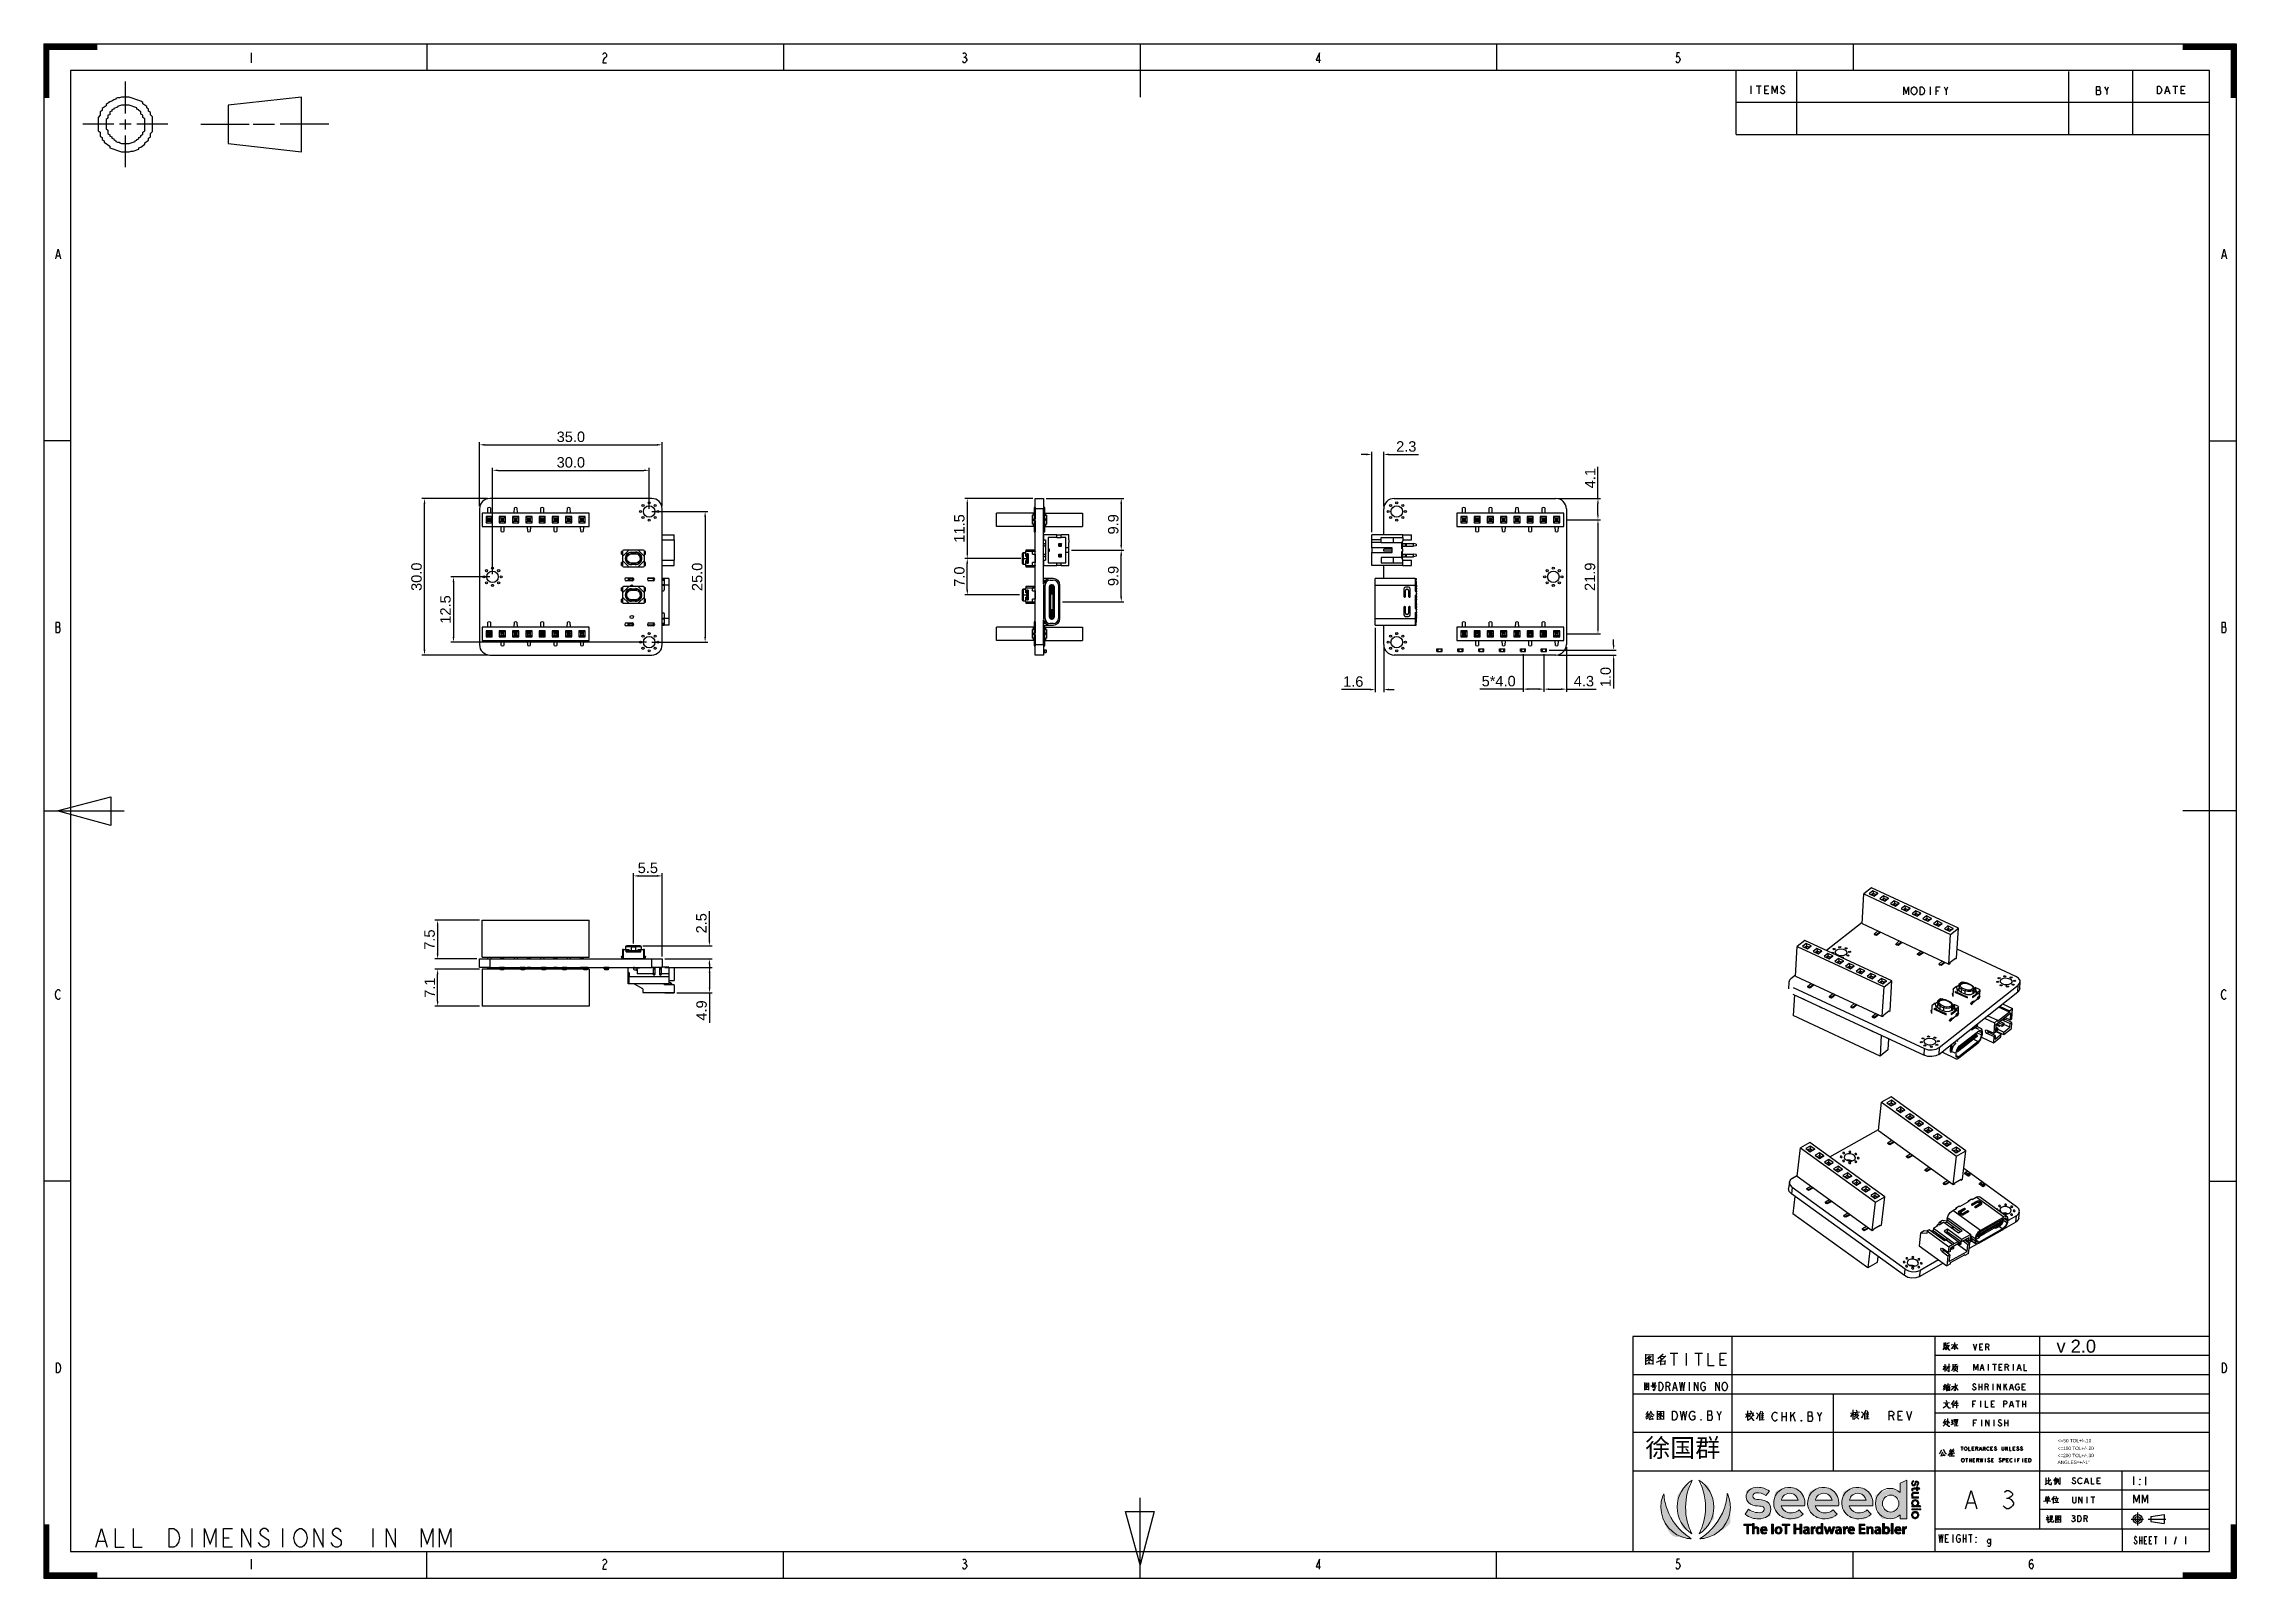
# Model space of a CAD drawing. Header units: millimetres. Extents: x -41 to 379, y -37 to 257.
import ezdxf
from ezdxf.lldxf.tags import DXFTag

# ---------------------------------------------------------------- set-up
doc = ezdxf.new("R2010")
doc.units = ezdxf.units.MM
for name, color, linetype in [('1', 7, 'Continuous'), ('_U+56FE_U+5C42 1', 7, 'Continuous'), ('EFEXPLORER-ENCLOSURE-DXF_FORMAT', 7, 'Continuous')]:
    doc.layers.add(name, color=color, linetype=linetype)
doc.layers.add('text', color=7, linetype='Continuous', lineweight=20)
doc.styles.get("Standard").update_dxf_attribs({"font": 'arial.ttf'})
tags = doc.linetypes.add('DASHED', pattern=[25.72, 12.86, -12.86]).pattern_tags.tags
tags[6:7] = [DXFTag(74, 4), DXFTag(75, 0), DXFTag(340, '0'), DXFTag(46, 0.0), DXFTag(50, 0.0), DXFTag(44, 0.0), DXFTag(45, 0.0)]
tags[4:5] = [DXFTag(74, 4), DXFTag(75, 0), DXFTag(340, '0'), DXFTag(46, 0.0), DXFTag(50, 0.0), DXFTag(44, 0.0), DXFTag(45, 0.0)]
doc.dimstyles.get("Standard").update_dxf_attribs({"dimtxt": 2, "dimasz": 1, "dimexe": 0.5, "dimexo": 0.5, "dimgap": 0.5, "dimtad": 1, "dimdec": 1, "dimzin": 0, "dimdsep": 46, "dimtxsty": 'Standard', "dimcen": 0.09, "dimclrd": 1, "dimclre": 3, "dimclrt": 6, "dimadec": 0, "dimazin": 0, "dimtfac": 1, "dimtdec": 1, "dimtofl": 0, "dimtmove": 0, "dimatfit": 3, "dimfxl": 1, "dimtolj": 1, "dimtzin": 0, "dimarcsym": 0})

msp = doc.modelspace()

# ---------------------------------------------------------------- texts
at = {"attachment_point": 1}
for s, insert, char_height, width in [('{\\C7;v 2.0}', (344.44, 8.61), 2.5, 8.5479), ('{\\fSimSun|b0|i0|c134|p2;徐国群}', (265.67, -10.36), 3.5, 14.9305)]:
    msp.add_mtext(s, dxfattribs=dict(at, insert=insert, char_height=char_height, width=width))
at = {"layer": 'text', "color": 3}
for s, p in [('<=100 TOL+/-.20', (344.65, -12.54)), ('<=50 TOL+/-.10', (344.68, -11.06)), ('ANGLES=+/-1%%D', (344.65, -15.21)), ('<=200 TOL+/-.30', (344.65, -13.91))]:
    msp.add_text(s, height=0.6486, dxfattribs=at).set_placement(p)

# ---------------------------------------------------------------- blocks, each defined once
blk = doc.blocks.new('block 8')
at = {"layer": '_U+56FE_U+5C42 1'}
h = blk.add_hatch(color=148, dxfattribs=at)
h.dxf.hatch_style = 2
h.paths.add_polyline_path([(-15.7, -312.9), (-22.3, -312.9), (-22.3, -309.4), (-4.7, -309.4), (-4.7, -312.9), (-11.5, -312.9), (-11.5, -332.4), (-15.7, -332.4)])
h = blk.add_hatch(color=148, dxfattribs=at)
h.dxf.hatch_style = 2
edge = h.paths.add_edge_path()
edge.add_spline(control_points=[(7.5, -318.8), (7.5, -318.8), (7.5, -318.8), (5.1, -318.8), (3.4, -318.8), (2.3, -319.9), (1.8, -321.2), (1.7, -321.6), (1.6, -322), (1.6, -322.5), (1.6, -322.5), (1.6, -332.4), (1.6, -332.4), (1.6, -332.4), (-2.6, -332.4), (-2.6, -332.4), (-2.6, -332.4), (-2.6, -308.1), (-2.6, -308.1), (-2.6, -308.1), (1.6, -308.1), (1.6, -308.1), (1.6, -308.1), (1.6, -318.1), (1.6, -318.1), (1.6, -318.1), (1.7, -318.1), (1.7, -318.1), (2.2, -317.3), (2.9, -316.6), (3.8, -316.1), (4.6, -315.7), (5.7, -315.4), (6.7, -315.4), (9.5, -315.4), (12.6, -317.3), (12.6, -322.6), (12.6, -322.6), (12.6, -332.4), (12.6, -332.4), (12.6, -332.4), (8.3, -332.4), (8.3, -332.4), (8.3, -332.4), (8.3, -323.1), (8.3, -323.1), (8.3, -320.7), (7.5, -318.8)], knot_values=[-1, 0, 0, 0, 0, 0, 1, 1, 1, 2, 2, 2, 3, 3, 3, 4, 4, 4, 5, 5, 5, 6, 6, 6, 7, 7, 7, 8, 8, 8, 9, 9, 9, 10, 10, 10, 11, 11, 11, 12, 12, 12, 13, 13, 13, 14, 14, 14, 15, 15, 15, 15], degree=3, periodic=0)
h = blk.add_hatch(color=148, dxfattribs=at)
h.dxf.hatch_style = 2
edge = h.paths.add_edge_path()
edge.add_spline(control_points=[(27, -332.7), (27, -332.7), (27, -332.7), (24.6, -332.7), (19.2, -332.7), (16, -329.4), (16, -324.3), (16, -319.8), (18.8, -315.4), (24.2, -315.4), (29.6, -315.4), (31.4, -319.9), (31.4, -323.5), (31.4, -324.3), (31.3, -324.9), (31.2, -325.2), (31.2, -325.2), (20, -325.2), (20, -325.2), (20.1, -328.2), (22.5, -329.5), (25.2, -329.5), (27.1, -329.5), (28.5, -329.2), (29.8, -328.8), (29.8, -328.8), (30.4, -331.7), (30.4, -331.7), (29, -332.3), (27, -332.7)], knot_values=[-1, 0, 0, 0, 0, 0, 1, 1, 1, 2, 2, 2, 3, 3, 3, 4, 4, 4, 5, 5, 5, 6, 6, 6, 7, 7, 7, 8, 8, 8, 9, 9, 9, 9], degree=3, periodic=0)
edge = h.paths.add_edge_path()
edge.add_spline(control_points=[(26.8, -318.3), (26.8, -318.3), (26.8, -318.3), (23.9, -318.3), (21.3, -318.3), (20.2, -320.6), (20, -322.3), (20, -322.3), (27.4, -322.3), (27.4, -322.3), (27.4, -320.8), (26.8, -318.3)], knot_values=[-1, 0, 0, 0, 0, 0, 1, 1, 1, 2, 2, 2, 3, 3, 3, 3], degree=3, periodic=0)
h = blk.add_hatch(color=148, dxfattribs=at)
h.dxf.hatch_style = 2
h.paths.add_polyline_path([(46.2, -309.4), (46.2, -332.4), (42, -332.4), (42, -309.4)])
h = blk.add_hatch(color=148, dxfattribs=at)
h.dxf.hatch_style = 2
edge = h.paths.add_edge_path()
edge.add_spline(control_points=[(53.4, -315.4), (53.4, -315.4), (53.4, -315.4), (58.4, -315.4), (63.4, -315.4), (66.8, -318.9), (66.8, -323.9), (66.8, -330), (62.5, -332.7), (58.2, -332.7), (53.4, -332.7), (49.8, -329.5), (49.8, -324.2), (49.8, -318.8), (53.4, -315.4)], knot_values=[-1, 0, 0, 0, 0, 0, 1, 1, 1, 2, 2, 2, 3, 3, 3, 4, 4, 4, 4], degree=3, periodic=0)
edge = h.paths.add_edge_path()
edge.add_spline(control_points=[(61.2, -318.5), (61.2, -318.5), (61.2, -318.5), (58.3, -318.5), (55.3, -318.5), (54.1, -321.3), (54.1, -324.1), (54.1, -327.3), (55.7, -329.7), (58.3, -329.7), (60.7, -329.7), (62.4, -327.4), (62.4, -324), (62.4, -321.4), (61.2, -318.5)], knot_values=[-1, 0, 0, 0, 0, 0, 1, 1, 1, 2, 2, 2, 3, 3, 3, 4, 4, 4, 4], degree=3, periodic=0)
h = blk.add_hatch(color=148, dxfattribs=at)
h.dxf.hatch_style = 2
h.paths.add_polyline_path([(73.3, -312.9), (66.7, -312.9), (66.7, -309.4), (84.2, -309.4), (84.2, -312.9), (77.5, -312.9), (77.5, -332.4), (73.3, -332.4)])
h = blk.add_hatch(color=148, dxfattribs=at)
h.dxf.hatch_style = 2
h.paths.add_polyline_path([(98.2, -309.4), (98.2, -318.6), (108, -318.6), (108, -309.4), (112.3, -309.4), (112.3, -332.4), (108, -332.4), (108, -322.2), (98.2, -322.2), (98.2, -332.4), (94, -332.4), (94, -309.4)])
h = blk.add_hatch(color=148, dxfattribs=at)
h.dxf.hatch_style = 2
edge = h.paths.add_edge_path()
edge.add_spline(control_points=[(117, -316.9), (117, -316.9), (117, -316.9), (117, -316.9), (118.3, -316.1), (120.4, -315.4), (123, -315.4), (128.4, -315.4), (129.9, -318.8), (129.9, -322.4), (129.9, -322.4), (129.9, -328.4), (129.9, -328.4), (129.9, -329.9), (130, -331.3), (130.2, -332.4), (130.2, -332.4), (126.4, -332.4), (126.4, -332.4), (126.4, -332.4), (126.1, -330.5), (126.1, -330.5), (126.1, -330.5), (126, -330.5), (126, -330.5), (125, -331.8), (123.2, -332.7), (121.1, -332.7), (117.7, -332.7), (115.8, -330.3), (115.8, -327.8), (115.8, -323.6), (119.5, -321.5), (125.7, -321.5), (125.7, -321.5), (125.7, -321.2), (125.7, -321.2), (125.7, -320.2), (125.3, -318.3), (122.3, -318.4), (120.7, -318.4), (119, -318.9), (117.8, -319.6), (117.8, -319.6), (117, -316.9)], knot_values=[-1, 0, 0, 0, 0, 0, 1, 1, 1, 2, 2, 2, 3, 3, 3, 4, 4, 4, 5, 5, 5, 6, 6, 6, 7, 7, 7, 8, 8, 8, 9, 9, 9, 10, 10, 10, 11, 11, 11, 12, 12, 12, 13, 13, 13, 14, 14, 14, 14], degree=3, periodic=0)
edge = h.paths.add_edge_path()
edge.add_spline(control_points=[(125.8, -324.2), (125.8, -324.2), (125.8, -324.2), (125.8, -324.2), (122.8, -324.2), (120, -324.8), (120, -327.3), (120, -329), (121.1, -329.7), (122.4, -329.7), (124.1, -329.7), (125.3, -328.6), (125.7, -327.4), (125.8, -327.1), (125.8, -326.8), (125.8, -326.5), (125.8, -326.5), (125.8, -324.2)], knot_values=[-1, 0, 0, 0, 0, 0, 1, 1, 1, 2, 2, 2, 3, 3, 3, 4, 4, 4, 5, 5, 5, 5], degree=3, periodic=0)
h = blk.add_hatch(color=148, dxfattribs=at)
h.dxf.hatch_style = 2
edge = h.paths.add_edge_path()
edge.add_spline(control_points=[(143, -319.3), (143, -319.3), (143, -319.3), (142.5, -319.3), (140.5, -319.3), (139.1, -320.6), (138.7, -322.5), (138.7, -322.9), (138.6, -323.3), (138.6, -323.8), (138.6, -323.8), (138.6, -332.4), (138.6, -332.4), (138.6, -332.4), (134.4, -332.4), (134.4, -332.4), (134.4, -332.4), (134.4, -321.1), (134.4, -321.1), (134.4, -318.9), (134.4, -317.3), (134.3, -315.8), (134.3, -315.8), (137.9, -315.8), (137.9, -315.8), (137.9, -315.8), (138.1, -318.9), (138.1, -318.9), (138.1, -318.9), (138.2, -318.9), (138.2, -318.9), (139, -316.6), (141, -315.4), (142.8, -315.4), (143.2, -315.4), (143.4, -315.4), (143.8, -315.5), (143.8, -315.5), (143.8, -319.4), (143.8, -319.4), (143.4, -319.4), (143, -319.3)], knot_values=[-1, 0, 0, 0, 0, 0, 1, 1, 1, 2, 2, 2, 3, 3, 3, 4, 4, 4, 5, 5, 5, 6, 6, 6, 7, 7, 7, 8, 8, 8, 9, 9, 9, 10, 10, 10, 11, 11, 11, 12, 12, 12, 13, 13, 13, 13], degree=3, periodic=0)
h = blk.add_hatch(color=148, dxfattribs=at)
h.dxf.hatch_style = 2
edge = h.paths.add_edge_path()
edge.add_spline(control_points=[(145.2, -329.4), (145.2, -329.4), (145.2, -329.4), (145.2, -324.3), (145.2, -318.7), (148.7, -315.4), (152.8, -315.4), (155.1, -315.4), (156.7, -316.3), (157.5, -317.6), (157.5, -317.6), (157.5, -317.6), (157.5, -317.6), (157.5, -317.6), (157.5, -308.1), (157.5, -308.1), (157.5, -308.1), (161.7, -308.1), (161.7, -308.1), (161.7, -308.1), (161.7, -327.7), (161.7, -327.7), (161.7, -329.4), (161.8, -331.2), (161.9, -332.4), (161.9, -332.4), (158.1, -332.4), (158.1, -332.4), (158.1, -332.4), (157.9, -329.7), (157.9, -329.7), (157.9, -329.7), (157.9, -329.7), (157.9, -329.7), (156.9, -331.6), (154.8, -332.7), (152.4, -332.7), (148.4, -332.7), (145.2, -329.4)], knot_values=[-1, 0, 0, 0, 0, 0, 1, 1, 1, 2, 2, 2, 3, 3, 3, 4, 4, 4, 5, 5, 5, 6, 6, 6, 7, 7, 7, 8, 8, 8, 9, 9, 9, 10, 10, 10, 11, 11, 11, 12, 12, 12, 12], degree=3, periodic=0)
edge = h.paths.add_edge_path()
edge.add_spline(control_points=[(155.7, -318.6), (155.7, -318.6), (155.7, -318.6), (153.8, -318.6), (151, -318.6), (149.5, -321), (149.5, -324.1), (149.5, -327.1), (151.1, -329.4), (153.7, -329.4), (155.5, -329.4), (157, -328.2), (157.4, -326.4), (157.5, -326), (157.5, -325.6), (157.5, -325.1), (157.5, -325.1), (157.5, -322.7), (157.5, -322.7), (157.5, -322.4), (157.5, -321.9), (157.4, -321.6), (157.1, -320), (155.7, -318.6)], knot_values=[-1, 0, 0, 0, 0, 0, 1, 1, 1, 2, 2, 2, 3, 3, 3, 4, 4, 4, 5, 5, 5, 6, 6, 6, 7, 7, 7, 7], degree=3, periodic=0)
h = blk.add_hatch(color=148, dxfattribs=at)
h.dxf.hatch_style = 2
edge = h.paths.add_edge_path()
edge.add_spline(control_points=[(176.8, -320.3), (176.8, -320.3), (176.8, -320.3), (176.8, -320.3), (176.4, -322.3), (176, -324), (175.5, -325.6), (175.5, -325.6), (173.4, -332.4), (173.4, -332.4), (173.4, -332.4), (169.4, -332.4), (169.4, -332.4), (169.4, -332.4), (164.5, -315.8), (164.5, -315.8), (164.5, -315.8), (168.8, -315.8), (168.8, -315.8), (168.8, -315.8), (170.6, -323.3), (170.6, -323.3), (171, -325.1), (171.3, -326.9), (171.6, -328.7), (171.6, -328.7), (171.7, -328.7), (171.7, -328.7), (172.1, -326.9), (172.6, -325), (173.1, -323.3), (173.1, -323.3), (175.3, -315.8), (175.3, -315.8), (175.3, -315.8), (178.7, -315.8), (178.7, -315.8), (178.7, -315.8), (180.8, -323.1), (180.8, -323.1), (181.3, -325.1), (181.7, -326.9), (182.1, -328.7), (182.1, -328.7), (182.2, -328.7), (182.2, -328.7), (182.4, -326.9), (182.8, -325.1), (183.3, -323.1), (183.3, -323.1), (185.1, -315.8), (185.1, -315.8), (185.1, -315.8), (189.3, -315.8), (189.3, -315.8), (189.3, -315.8), (184, -332.4), (184, -332.4), (184, -332.4), (180.1, -332.4), (180.1, -332.4), (180.1, -332.4), (178.1, -325.6), (178.1, -325.6), (177.6, -323.9), (177.2, -322.3), (176.9, -320.3), (176.9, -320.3), (176.8, -320.3)], knot_values=[-1, 0, 0, 0, 0, 0, 1, 1, 1, 2, 2, 2, 3, 3, 3, 4, 4, 4, 5, 5, 5, 6, 6, 6, 7, 7, 7, 8, 8, 8, 9, 9, 9, 10, 10, 10, 11, 11, 11, 12, 12, 12, 13, 13, 13, 14, 14, 14, 15, 15, 15, 16, 16, 16, 17, 17, 17, 18, 18, 18, 19, 19, 19, 20, 20, 20, 21, 21, 21, 22, 22, 22, 22], degree=3, periodic=0)
h = blk.add_hatch(color=148, dxfattribs=at)
h.dxf.hatch_style = 2
edge = h.paths.add_edge_path()
edge.add_spline(control_points=[(191.8, -316.9), (191.8, -316.9), (191.8, -316.9), (191.8, -316.9), (193.1, -316.1), (195.2, -315.4), (197.8, -315.4), (203.2, -315.4), (204.7, -318.8), (204.7, -322.4), (204.7, -322.4), (204.7, -328.4), (204.7, -328.4), (204.7, -329.9), (204.8, -331.3), (205, -332.4), (205, -332.4), (201.2, -332.4), (201.2, -332.4), (201.2, -332.4), (200.9, -330.5), (200.9, -330.5), (200.9, -330.5), (200.8, -330.5), (200.8, -330.5), (199.8, -331.8), (198, -332.7), (195.9, -332.7), (192.5, -332.7), (190.6, -330.3), (190.6, -327.8), (190.6, -323.6), (194.3, -321.5), (200.5, -321.5), (200.5, -321.5), (200.5, -321.2), (200.5, -321.2), (200.5, -320.2), (200.1, -318.3), (197.1, -318.4), (195.5, -318.4), (193.8, -318.9), (192.6, -319.6), (192.6, -319.6), (191.8, -316.9)], knot_values=[-1, 0, 0, 0, 0, 0, 1, 1, 1, 2, 2, 2, 3, 3, 3, 4, 4, 4, 5, 5, 5, 6, 6, 6, 7, 7, 7, 8, 8, 8, 9, 9, 9, 10, 10, 10, 11, 11, 11, 12, 12, 12, 13, 13, 13, 14, 14, 14, 14], degree=3, periodic=0)
edge = h.paths.add_edge_path()
edge.add_spline(control_points=[(200.6, -324.2), (200.6, -324.2), (200.6, -324.2), (200.6, -324.2), (197.6, -324.2), (194.8, -324.8), (194.8, -327.3), (194.8, -329), (195.9, -329.7), (197.2, -329.7), (198.9, -329.7), (200.1, -328.6), (200.5, -327.4), (200.6, -327.1), (200.6, -326.8), (200.6, -326.5), (200.6, -326.5), (200.6, -324.2)], knot_values=[-1, 0, 0, 0, 0, 0, 1, 1, 1, 2, 2, 2, 3, 3, 3, 4, 4, 4, 5, 5, 5, 5], degree=3, periodic=0)
h = blk.add_hatch(color=148, dxfattribs=at)
h.dxf.hatch_style = 2
edge = h.paths.add_edge_path()
edge.add_spline(control_points=[(217.8, -319.3), (217.8, -319.3), (217.8, -319.3), (217.3, -319.3), (215.3, -319.3), (213.9, -320.6), (213.5, -322.5), (213.5, -322.9), (213.4, -323.3), (213.4, -323.8), (213.4, -323.8), (213.4, -332.4), (213.4, -332.4), (213.4, -332.4), (209.2, -332.4), (209.2, -332.4), (209.2, -332.4), (209.2, -321.1), (209.2, -321.1), (209.2, -318.9), (209.2, -317.3), (209.1, -315.8), (209.1, -315.8), (212.7, -315.8), (212.7, -315.8), (212.7, -315.8), (212.9, -318.9), (212.9, -318.9), (212.9, -318.9), (213, -318.9), (213, -318.9), (213.8, -316.6), (215.8, -315.4), (217.6, -315.4), (218, -315.4), (218.2, -315.4), (218.6, -315.5), (218.6, -315.5), (218.6, -319.4), (218.6, -319.4), (218.2, -319.4), (217.8, -319.3)], knot_values=[-1, 0, 0, 0, 0, 0, 1, 1, 1, 2, 2, 2, 3, 3, 3, 4, 4, 4, 5, 5, 5, 6, 6, 6, 7, 7, 7, 8, 8, 8, 9, 9, 9, 10, 10, 10, 11, 11, 11, 12, 12, 12, 13, 13, 13, 13], degree=3, periodic=0)
h = blk.add_hatch(color=148, dxfattribs=at)
h.dxf.hatch_style = 2
edge = h.paths.add_edge_path()
edge.add_spline(control_points=[(231.1, -332.7), (231.1, -332.7), (231.1, -332.7), (228.6, -332.7), (223.2, -332.7), (220, -329.4), (220, -324.3), (220, -319.8), (222.8, -315.4), (228.2, -315.4), (233.7, -315.4), (235.4, -319.9), (235.4, -323.5), (235.4, -324.3), (235.4, -324.9), (235.3, -325.2), (235.3, -325.2), (224.1, -325.2), (224.1, -325.2), (224.2, -328.2), (226.5, -329.5), (229.2, -329.5), (231.2, -329.5), (232.6, -329.2), (233.9, -328.8), (233.9, -328.8), (234.5, -331.7), (234.5, -331.7), (233.1, -332.3), (231.1, -332.7)], knot_values=[-1, 0, 0, 0, 0, 0, 1, 1, 1, 2, 2, 2, 3, 3, 3, 4, 4, 4, 5, 5, 5, 6, 6, 6, 7, 7, 7, 8, 8, 8, 9, 9, 9, 9], degree=3, periodic=0)
edge = h.paths.add_edge_path()
edge.add_spline(control_points=[(230.8, -318.3), (230.8, -318.3), (230.8, -318.3), (228, -318.3), (225.3, -318.3), (224.3, -320.6), (224.1, -322.3), (224.1, -322.3), (231.5, -322.3), (231.5, -322.3), (231.5, -320.8), (230.8, -318.3)], knot_values=[-1, 0, 0, 0, 0, 0, 1, 1, 1, 2, 2, 2, 3, 3, 3, 3], degree=3, periodic=0)
h = blk.add_hatch(color=148, dxfattribs=at)
h.dxf.hatch_style = 2
h.paths.add_polyline_path([(259, -322.2), (250.3, -322.2), (250.3, -328.9), (260.1, -328.9), (260.1, -332.4), (246.1, -332.4), (246.1, -309.4), (259.6, -309.4), (259.6, -312.9), (250.3, -312.9), (250.3, -318.7), (259, -318.7)])
h = blk.add_hatch(color=148, dxfattribs=at)
h.dxf.hatch_style = 2
edge = h.paths.add_edge_path()
edge.add_spline(control_points=[(273.7, -318.8), (273.7, -318.8), (273.7, -318.8), (271.4, -318.8), (269.7, -318.8), (268.5, -320), (268.1, -321.3), (267.9, -321.6), (267.9, -322.1), (267.9, -322.6), (267.9, -322.6), (267.9, -332.4), (267.9, -332.4), (267.9, -332.4), (263.7, -332.4), (263.7, -332.4), (263.7, -332.4), (263.7, -320.7), (263.7, -320.7), (263.7, -318.8), (263.6, -317.2), (263.5, -315.8), (263.5, -315.8), (267.2, -315.8), (267.2, -315.8), (267.2, -315.8), (267.4, -318.3), (267.4, -318.3), (267.4, -318.3), (267.5, -318.3), (267.5, -318.3), (268.2, -317), (270, -315.4), (272.8, -315.4), (275.7, -315.4), (278.8, -317.2), (278.8, -322.5), (278.8, -322.5), (278.8, -332.4), (278.8, -332.4), (278.8, -332.4), (274.6, -332.4), (274.6, -332.4), (274.6, -332.4), (274.6, -323), (274.6, -323), (274.6, -320.6), (273.7, -318.8)], knot_values=[-1, 0, 0, 0, 0, 0, 1, 1, 1, 2, 2, 2, 3, 3, 3, 4, 4, 4, 5, 5, 5, 6, 6, 6, 7, 7, 7, 8, 8, 8, 9, 9, 9, 10, 10, 10, 11, 11, 11, 12, 12, 12, 13, 13, 13, 14, 14, 14, 15, 15, 15, 15], degree=3, periodic=0)
h = blk.add_hatch(color=148, dxfattribs=at)
h.dxf.hatch_style = 2
edge = h.paths.add_edge_path()
edge.add_spline(control_points=[(283.3, -316.9), (283.3, -316.9), (283.3, -316.9), (283.3, -316.9), (284.6, -316.1), (286.7, -315.4), (289.4, -315.4), (294.7, -315.4), (296.2, -318.8), (296.2, -322.4), (296.2, -322.4), (296.2, -328.4), (296.2, -328.4), (296.2, -329.9), (296.3, -331.3), (296.5, -332.4), (296.5, -332.4), (292.7, -332.4), (292.7, -332.4), (292.7, -332.4), (292.4, -330.5), (292.4, -330.5), (292.4, -330.5), (292.3, -330.5), (292.3, -330.5), (291.3, -331.8), (289.5, -332.7), (287.4, -332.7), (284, -332.7), (282.1, -330.3), (282.1, -327.8), (282.1, -323.6), (285.8, -321.5), (292, -321.5), (292, -321.5), (292, -321.2), (292, -321.2), (292, -320.2), (291.6, -318.3), (288.6, -318.4), (287, -318.4), (285.3, -318.9), (284.1, -319.6), (284.1, -319.6), (283.3, -316.9)], knot_values=[-1, 0, 0, 0, 0, 0, 1, 1, 1, 2, 2, 2, 3, 3, 3, 4, 4, 4, 5, 5, 5, 6, 6, 6, 7, 7, 7, 8, 8, 8, 9, 9, 9, 10, 10, 10, 11, 11, 11, 12, 12, 12, 13, 13, 13, 14, 14, 14, 14], degree=3, periodic=0)
edge = h.paths.add_edge_path()
edge.add_spline(control_points=[(292.1, -324.2), (292.1, -324.2), (292.1, -324.2), (292.1, -324.2), (289.1, -324.2), (286.3, -324.8), (286.3, -327.3), (286.3, -329), (287.4, -329.7), (288.7, -329.7), (290.4, -329.7), (291.6, -328.6), (292, -327.4), (292.1, -327.1), (292.1, -326.8), (292.1, -326.5), (292.1, -326.5), (292.1, -324.2)], knot_values=[-1, 0, 0, 0, 0, 0, 1, 1, 1, 2, 2, 2, 3, 3, 3, 4, 4, 4, 5, 5, 5, 5], degree=3, periodic=0)
h = blk.add_hatch(color=148, dxfattribs=at)
h.dxf.hatch_style = 2
edge = h.paths.add_edge_path()
edge.add_spline(control_points=[(317.4, -318.7), (317.4, -318.7), (317.4, -318.7), (317.3, -323.8), (317.3, -329.8), (313.5, -332.7), (309.7, -332.7), (307.6, -332.7), (305.6, -331.9), (304.4, -329.8), (304.4, -329.8), (304.4, -329.8), (304.4, -329.8), (304.4, -329.8), (304.2, -332.4), (304.2, -332.4), (304.2, -332.4), (300.6, -332.4), (300.6, -332.4), (300.6, -331.2), (300.7, -329.4), (300.7, -327.7), (300.7, -327.7), (300.7, -308.1), (300.7, -308.1), (300.7, -308.1), (304.9, -308.1), (304.9, -308.1), (304.9, -308.1), (304.9, -318.1), (304.9, -318.1), (304.9, -318.1), (305, -318.1), (305, -318.1), (306, -316.4), (307.8, -315.4), (310.3, -315.4), (314.4, -315.4), (317.4, -318.7)], knot_values=[-1, 0, 0, 0, 0, 0, 1, 1, 1, 2, 2, 2, 3, 3, 3, 4, 4, 4, 5, 5, 5, 6, 6, 6, 7, 7, 7, 8, 8, 8, 9, 9, 9, 10, 10, 10, 11, 11, 11, 12, 12, 12, 12], degree=3, periodic=0)
edge = h.paths.add_edge_path()
edge.add_spline(control_points=[(306.9, -329.4), (306.9, -329.4), (306.9, -329.4), (308.8, -329.4), (311.4, -329.4), (313.1, -327.3), (313.1, -324), (313.1, -321.1), (311.6, -318.7), (308.8, -318.7), (307.1, -318.7), (305.5, -319.9), (305.1, -321.8), (305, -322.1), (304.9, -322.4), (304.9, -322.8), (304.9, -322.8), (304.9, -325.5), (304.9, -325.5), (304.9, -325.8), (305, -326.1), (305, -326.5), (305.5, -328.1), (306.9, -329.4)], knot_values=[-1, 0, 0, 0, 0, 0, 1, 1, 1, 2, 2, 2, 3, 3, 3, 4, 4, 4, 5, 5, 5, 6, 6, 6, 7, 7, 7, 7], degree=3, periodic=0)
h = blk.add_hatch(color=148, dxfattribs=at)
h.dxf.hatch_style = 2
h.paths.add_polyline_path([(320.8, -308.1), (325, -308.1), (325, -332.4), (320.8, -332.4)])
h = blk.add_hatch(color=148, dxfattribs=at)
h.dxf.hatch_style = 2
edge = h.paths.add_edge_path()
edge.add_spline(control_points=[(339.6, -332.7), (339.6, -332.7), (339.6, -332.7), (337.2, -332.7), (331.7, -332.7), (328.5, -329.4), (328.5, -324.3), (328.5, -319.8), (331.3, -315.4), (336.7, -315.4), (342.2, -315.4), (343.9, -319.9), (343.9, -323.5), (343.9, -324.3), (343.9, -324.9), (343.8, -325.2), (343.8, -325.2), (332.6, -325.2), (332.6, -325.2), (332.7, -328.2), (335, -329.5), (337.8, -329.5), (339.7, -329.5), (341.1, -329.2), (342.4, -328.8), (342.4, -328.8), (343, -331.7), (343, -331.7), (341.6, -332.3), (339.6, -332.7)], knot_values=[-1, 0, 0, 0, 0, 0, 1, 1, 1, 2, 2, 2, 3, 3, 3, 4, 4, 4, 5, 5, 5, 6, 6, 6, 7, 7, 7, 8, 8, 8, 9, 9, 9, 9], degree=3, periodic=0)
edge = h.paths.add_edge_path()
edge.add_spline(control_points=[(339.3, -318.3), (339.3, -318.3), (339.3, -318.3), (336.5, -318.3), (333.9, -318.3), (332.8, -320.6), (332.6, -322.3), (332.6, -322.3), (340, -322.3), (340, -322.3), (340, -320.8), (339.3, -318.3)], knot_values=[-1, 0, 0, 0, 0, 0, 1, 1, 1, 2, 2, 2, 3, 3, 3, 3], degree=3, periodic=0)
h = blk.add_hatch(color=148, dxfattribs=at)
h.dxf.hatch_style = 2
edge = h.paths.add_edge_path()
edge.add_spline(control_points=[(356, -319.3), (356, -319.3), (356, -319.3), (355.4, -319.3), (353.4, -319.3), (352, -320.6), (351.7, -322.5), (351.6, -322.9), (351.5, -323.3), (351.5, -323.8), (351.5, -323.8), (351.5, -332.4), (351.5, -332.4), (351.5, -332.4), (347.3, -332.4), (347.3, -332.4), (347.3, -332.4), (347.3, -321.1), (347.3, -321.1), (347.3, -318.9), (347.3, -317.3), (347.2, -315.8), (347.2, -315.8), (350.8, -315.8), (350.8, -315.8), (350.8, -315.8), (351, -318.9), (351, -318.9), (351, -318.9), (351.1, -318.9), (351.1, -318.9), (351.9, -316.6), (353.9, -315.4), (355.7, -315.4), (356.1, -315.4), (356.3, -315.4), (356.7, -315.5), (356.7, -315.5), (356.7, -319.4), (356.7, -319.4), (356.3, -319.4), (356, -319.3)], knot_values=[-1, 0, 0, 0, 0, 0, 1, 1, 1, 2, 2, 2, 3, 3, 3, 4, 4, 4, 5, 5, 5, 6, 6, 6, 7, 7, 7, 8, 8, 8, 9, 9, 9, 10, 10, 10, 11, 11, 11, 12, 12, 12, 13, 13, 13, 13], degree=3, periodic=0)
at = {"layer": '_U+56FE_U+5C42 1', "lineweight": 0}
for points in [[(-15.7, -312.9), (-22.3, -312.9), (-22.3, -309.4), (-4.7, -309.4), (-4.7, -312.9), (-11.5, -312.9), (-11.5, -332.4), (-15.7, -332.4), (-15.7, -312.9)], [(46.2, -309.4), (46.2, -332.4), (42, -332.4), (42, -309.4), (46.2, -309.4)], [(73.3, -312.9), (66.7, -312.9), (66.7, -309.4), (84.2, -309.4), (84.2, -312.9), (77.5, -312.9), (77.5, -332.4), (73.3, -332.4), (73.3, -312.9)], [(98.2, -309.4), (98.2, -318.6), (108, -318.6), (108, -309.4), (112.3, -309.4), (112.3, -332.4), (108, -332.4), (108, -322.2), (98.2, -322.2), (98.2, -332.4), (94, -332.4), (94, -309.4), (98.2, -309.4)], [(259, -322.2), (250.3, -322.2), (250.3, -328.9), (260.1, -328.9), (260.1, -332.4), (246.1, -332.4), (246.1, -309.4), (259.6, -309.4), (259.6, -312.9), (250.3, -312.9), (250.3, -318.7), (259, -318.7), (259, -322.2)], [(320.8, -308.1), (325, -308.1), (325, -332.4), (320.8, -332.4), (320.8, -308.1)]]:
    blk.add_lwpolyline(points, dxfattribs=at)
for points, knots in [([(-2.6, -308.1), (-2.6, -308.1), (1.6, -308.1), (1.6, -308.1), (1.6, -308.1), (1.6, -318.1), (1.6, -318.1), (1.6, -318.1), (1.7, -318.1), (1.7, -318.1), (2.2, -317.3), (2.9, -316.6), (3.8, -316.1), (4.6, -315.7), (5.7, -315.4), (6.7, -315.4), (9.5, -315.4), (12.6, -317.3), (12.6, -322.6), (12.6, -322.6), (12.6, -332.4), (12.6, -332.4), (12.6, -332.4), (8.3, -332.4), (8.3, -332.4), (8.3, -332.4), (8.3, -323.1), (8.3, -323.1), (8.3, -320.7), (7.5, -318.8), (5.1, -318.8), (3.4, -318.8), (2.3, -319.9), (1.8, -321.2), (1.7, -321.6), (1.6, -322), (1.6, -322.5), (1.6, -322.5), (1.6, -332.4), (1.6, -332.4), (1.6, -332.4), (-2.6, -332.4), (-2.6, -332.4), (-2.6, -332.4), (-2.6, -308.1), (-2.6, -308.1)], [0, 0, 0, 0, 1, 1, 1, 2, 2, 2, 3, 3, 3, 4, 4, 4, 5, 5, 5, 6, 6, 6, 7, 7, 7, 8, 8, 8, 9, 9, 9, 10, 10, 10, 11, 11, 11, 12, 12, 12, 13, 13, 13, 14, 14, 14, 15, 15, 15, 15]), ([(20, -325.2), (20.1, -328.2), (22.5, -329.5), (25.2, -329.5), (27.1, -329.5), (28.5, -329.2), (29.8, -328.8), (29.8, -328.8), (30.4, -331.7), (30.4, -331.7), (29, -332.3), (27, -332.7), (24.6, -332.7), (19.2, -332.7), (16, -329.4), (16, -324.3), (16, -319.8), (18.8, -315.4), (24.2, -315.4), (29.6, -315.4), (31.4, -319.9), (31.4, -323.5), (31.4, -324.3), (31.3, -324.9), (31.2, -325.2), (31.2, -325.2), (20, -325.2), (20, -325.2)], [0, 0, 0, 0, 1, 1, 1, 2, 2, 2, 3, 3, 3, 4, 4, 4, 5, 5, 5, 6, 6, 6, 7, 7, 7, 8, 8, 8, 9, 9, 9, 9]), ([(27.4, -322.3), (27.4, -320.8), (26.8, -318.3), (23.9, -318.3), (21.3, -318.3), (20.2, -320.6), (20, -322.3), (20, -322.3), (27.4, -322.3), (27.4, -322.3)], [0, 0, 0, 0, 1, 1, 1, 2, 2, 2, 3, 3, 3, 3]), ([(66.8, -323.9), (66.8, -330), (62.5, -332.7), (58.2, -332.7), (53.4, -332.7), (49.8, -329.5), (49.8, -324.2), (49.8, -318.8), (53.4, -315.4), (58.4, -315.4), (63.4, -315.4), (66.8, -318.9), (66.8, -323.9)], [0, 0, 0, 0, 1, 1, 1, 2, 2, 2, 3, 3, 3, 4, 4, 4, 4]), ([(54.1, -324.1), (54.1, -327.3), (55.7, -329.7), (58.3, -329.7), (60.7, -329.7), (62.4, -327.4), (62.4, -324), (62.4, -321.4), (61.2, -318.5), (58.3, -318.5), (55.3, -318.5), (54.1, -321.3), (54.1, -324.1)], [0, 0, 0, 0, 1, 1, 1, 2, 2, 2, 3, 3, 3, 4, 4, 4, 4]), ([(126.4, -332.4), (126.4, -332.4), (126.1, -330.5), (126.1, -330.5), (126.1, -330.5), (126, -330.5), (126, -330.5), (125, -331.8), (123.2, -332.7), (121.1, -332.7), (117.7, -332.7), (115.8, -330.3), (115.8, -327.8), (115.8, -323.6), (119.5, -321.5), (125.7, -321.5), (125.7, -321.5), (125.7, -321.2), (125.7, -321.2), (125.7, -320.2), (125.3, -318.3), (122.3, -318.4), (120.7, -318.4), (119, -318.9), (117.8, -319.6), (117.8, -319.6), (117, -316.9), (117, -316.9), (118.3, -316.1), (120.4, -315.4), (123, -315.4), (128.4, -315.4), (129.9, -318.8), (129.9, -322.4), (129.9, -322.4), (129.9, -328.4), (129.9, -328.4), (129.9, -329.9), (130, -331.3), (130.2, -332.4), (130.2, -332.4), (126.4, -332.4), (126.4, -332.4)], [0, 0, 0, 0, 1, 1, 1, 2, 2, 2, 3, 3, 3, 4, 4, 4, 5, 5, 5, 6, 6, 6, 7, 7, 7, 8, 8, 8, 9, 9, 9, 10, 10, 10, 11, 11, 11, 12, 12, 12, 13, 13, 13, 14, 14, 14, 14]), ([(125.8, -324.2), (122.8, -324.2), (120, -324.8), (120, -327.3), (120, -329), (121.1, -329.7), (122.4, -329.7), (124.1, -329.7), (125.3, -328.6), (125.7, -327.4), (125.8, -327.1), (125.8, -326.8), (125.8, -326.5), (125.8, -326.5), (125.8, -324.2), (125.8, -324.2)], [0, 0, 0, 0, 1, 1, 1, 2, 2, 2, 3, 3, 3, 4, 4, 4, 5, 5, 5, 5]), ([(134.4, -321.1), (134.4, -318.9), (134.4, -317.3), (134.3, -315.8), (134.3, -315.8), (137.9, -315.8), (137.9, -315.8), (137.9, -315.8), (138.1, -318.9), (138.1, -318.9), (138.1, -318.9), (138.2, -318.9), (138.2, -318.9), (139, -316.6), (141, -315.4), (142.8, -315.4), (143.2, -315.4), (143.4, -315.4), (143.8, -315.5), (143.8, -315.5), (143.8, -319.4), (143.8, -319.4), (143.4, -319.4), (143, -319.3), (142.5, -319.3), (140.5, -319.3), (139.1, -320.6), (138.7, -322.5), (138.7, -322.9), (138.6, -323.3), (138.6, -323.8), (138.6, -323.8), (138.6, -332.4), (138.6, -332.4), (138.6, -332.4), (134.4, -332.4), (134.4, -332.4), (134.4, -332.4), (134.4, -321.1), (134.4, -321.1)], [0, 0, 0, 0, 1, 1, 1, 2, 2, 2, 3, 3, 3, 4, 4, 4, 5, 5, 5, 6, 6, 6, 7, 7, 7, 8, 8, 8, 9, 9, 9, 10, 10, 10, 11, 11, 11, 12, 12, 12, 13, 13, 13, 13]), ([(161.7, -308.1), (161.7, -308.1), (161.7, -327.7), (161.7, -327.7), (161.7, -329.4), (161.8, -331.2), (161.9, -332.4), (161.9, -332.4), (158.1, -332.4), (158.1, -332.4), (158.1, -332.4), (157.9, -329.7), (157.9, -329.7), (157.9, -329.7), (157.9, -329.7), (157.9, -329.7), (156.9, -331.6), (154.8, -332.7), (152.4, -332.7), (148.4, -332.7), (145.2, -329.4), (145.2, -324.3), (145.2, -318.7), (148.7, -315.4), (152.8, -315.4), (155.1, -315.4), (156.7, -316.3), (157.5, -317.6), (157.5, -317.6), (157.5, -317.6), (157.5, -317.6), (157.5, -317.6), (157.5, -308.1), (157.5, -308.1), (157.5, -308.1), (161.7, -308.1), (161.7, -308.1)], [0, 0, 0, 0, 1, 1, 1, 2, 2, 2, 3, 3, 3, 4, 4, 4, 5, 5, 5, 6, 6, 6, 7, 7, 7, 8, 8, 8, 9, 9, 9, 10, 10, 10, 11, 11, 11, 12, 12, 12, 12]), ([(157.5, -322.7), (157.5, -322.4), (157.5, -321.9), (157.4, -321.6), (157.1, -320), (155.7, -318.6), (153.8, -318.6), (151, -318.6), (149.5, -321), (149.5, -324.1), (149.5, -327.1), (151.1, -329.4), (153.7, -329.4), (155.5, -329.4), (157, -328.2), (157.4, -326.4), (157.5, -326), (157.5, -325.6), (157.5, -325.1), (157.5, -325.1), (157.5, -322.7), (157.5, -322.7)], [0, 0, 0, 0, 1, 1, 1, 2, 2, 2, 3, 3, 3, 4, 4, 4, 5, 5, 5, 6, 6, 6, 7, 7, 7, 7]), ([(168.8, -315.8), (168.8, -315.8), (170.6, -323.3), (170.6, -323.3), (171, -325.1), (171.3, -326.9), (171.6, -328.7), (171.6, -328.7), (171.7, -328.7), (171.7, -328.7), (172.1, -326.9), (172.6, -325), (173.1, -323.3), (173.1, -323.3), (175.3, -315.8), (175.3, -315.8), (175.3, -315.8), (178.7, -315.8), (178.7, -315.8), (178.7, -315.8), (180.8, -323.1), (180.8, -323.1), (181.3, -325.1), (181.7, -326.9), (182.1, -328.7), (182.1, -328.7), (182.2, -328.7), (182.2, -328.7), (182.4, -326.9), (182.8, -325.1), (183.3, -323.1), (183.3, -323.1), (185.1, -315.8), (185.1, -315.8), (185.1, -315.8), (189.3, -315.8), (189.3, -315.8), (189.3, -315.8), (184, -332.4), (184, -332.4), (184, -332.4), (180.1, -332.4), (180.1, -332.4), (180.1, -332.4), (178.1, -325.6), (178.1, -325.6), (177.6, -323.9), (177.2, -322.3), (176.9, -320.3), (176.9, -320.3), (176.8, -320.3), (176.8, -320.3), (176.4, -322.3), (176, -324), (175.5, -325.6), (175.5, -325.6), (173.4, -332.4), (173.4, -332.4), (173.4, -332.4), (169.4, -332.4), (169.4, -332.4), (169.4, -332.4), (164.5, -315.8), (164.5, -315.8), (164.5, -315.8), (168.8, -315.8), (168.8, -315.8)], [0, 0, 0, 0, 1, 1, 1, 2, 2, 2, 3, 3, 3, 4, 4, 4, 5, 5, 5, 6, 6, 6, 7, 7, 7, 8, 8, 8, 9, 9, 9, 10, 10, 10, 11, 11, 11, 12, 12, 12, 13, 13, 13, 14, 14, 14, 15, 15, 15, 16, 16, 16, 17, 17, 17, 18, 18, 18, 19, 19, 19, 20, 20, 20, 21, 21, 21, 22, 22, 22, 22]), ([(201.2, -332.4), (201.2, -332.4), (200.9, -330.5), (200.9, -330.5), (200.9, -330.5), (200.8, -330.5), (200.8, -330.5), (199.8, -331.8), (198, -332.7), (195.9, -332.7), (192.5, -332.7), (190.6, -330.3), (190.6, -327.8), (190.6, -323.6), (194.3, -321.5), (200.5, -321.5), (200.5, -321.5), (200.5, -321.2), (200.5, -321.2), (200.5, -320.2), (200.1, -318.3), (197.1, -318.4), (195.5, -318.4), (193.8, -318.9), (192.6, -319.6), (192.6, -319.6), (191.8, -316.9), (191.8, -316.9), (193.1, -316.1), (195.2, -315.4), (197.8, -315.4), (203.2, -315.4), (204.7, -318.8), (204.7, -322.4), (204.7, -322.4), (204.7, -328.4), (204.7, -328.4), (204.7, -329.9), (204.8, -331.3), (205, -332.4), (205, -332.4), (201.2, -332.4), (201.2, -332.4)], [0, 0, 0, 0, 1, 1, 1, 2, 2, 2, 3, 3, 3, 4, 4, 4, 5, 5, 5, 6, 6, 6, 7, 7, 7, 8, 8, 8, 9, 9, 9, 10, 10, 10, 11, 11, 11, 12, 12, 12, 13, 13, 13, 14, 14, 14, 14]), ([(200.6, -324.2), (197.6, -324.2), (194.8, -324.8), (194.8, -327.3), (194.8, -329), (195.9, -329.7), (197.2, -329.7), (198.9, -329.7), (200.1, -328.6), (200.5, -327.4), (200.6, -327.1), (200.6, -326.8), (200.6, -326.5), (200.6, -326.5), (200.6, -324.2), (200.6, -324.2)], [0, 0, 0, 0, 1, 1, 1, 2, 2, 2, 3, 3, 3, 4, 4, 4, 5, 5, 5, 5]), ([(209.2, -321.1), (209.2, -318.9), (209.2, -317.3), (209.1, -315.8), (209.1, -315.8), (212.7, -315.8), (212.7, -315.8), (212.7, -315.8), (212.9, -318.9), (212.9, -318.9), (212.9, -318.9), (213, -318.9), (213, -318.9), (213.8, -316.6), (215.8, -315.4), (217.6, -315.4), (218, -315.4), (218.2, -315.4), (218.6, -315.5), (218.6, -315.5), (218.6, -319.4), (218.6, -319.4), (218.2, -319.4), (217.8, -319.3), (217.3, -319.3), (215.3, -319.3), (213.9, -320.6), (213.5, -322.5), (213.5, -322.9), (213.4, -323.3), (213.4, -323.8), (213.4, -323.8), (213.4, -332.4), (213.4, -332.4), (213.4, -332.4), (209.2, -332.4), (209.2, -332.4), (209.2, -332.4), (209.2, -321.1), (209.2, -321.1)], [0, 0, 0, 0, 1, 1, 1, 2, 2, 2, 3, 3, 3, 4, 4, 4, 5, 5, 5, 6, 6, 6, 7, 7, 7, 8, 8, 8, 9, 9, 9, 10, 10, 10, 11, 11, 11, 12, 12, 12, 13, 13, 13, 13]), ([(224.1, -325.2), (224.2, -328.2), (226.5, -329.5), (229.2, -329.5), (231.2, -329.5), (232.6, -329.2), (233.9, -328.8), (233.9, -328.8), (234.5, -331.7), (234.5, -331.7), (233.1, -332.3), (231.1, -332.7), (228.6, -332.7), (223.2, -332.7), (220, -329.4), (220, -324.3), (220, -319.8), (222.8, -315.4), (228.2, -315.4), (233.7, -315.4), (235.4, -319.9), (235.4, -323.5), (235.4, -324.3), (235.4, -324.9), (235.3, -325.2), (235.3, -325.2), (224.1, -325.2), (224.1, -325.2)], [0, 0, 0, 0, 1, 1, 1, 2, 2, 2, 3, 3, 3, 4, 4, 4, 5, 5, 5, 6, 6, 6, 7, 7, 7, 8, 8, 8, 9, 9, 9, 9]), ([(231.5, -322.3), (231.5, -320.8), (230.8, -318.3), (228, -318.3), (225.3, -318.3), (224.3, -320.6), (224.1, -322.3), (224.1, -322.3), (231.5, -322.3), (231.5, -322.3)], [0, 0, 0, 0, 1, 1, 1, 2, 2, 2, 3, 3, 3, 3]), ([(263.7, -320.7), (263.7, -318.8), (263.6, -317.2), (263.5, -315.8), (263.5, -315.8), (267.2, -315.8), (267.2, -315.8), (267.2, -315.8), (267.4, -318.3), (267.4, -318.3), (267.4, -318.3), (267.5, -318.3), (267.5, -318.3), (268.2, -317), (270, -315.4), (272.8, -315.4), (275.7, -315.4), (278.8, -317.2), (278.8, -322.5), (278.8, -322.5), (278.8, -332.4), (278.8, -332.4), (278.8, -332.4), (274.6, -332.4), (274.6, -332.4), (274.6, -332.4), (274.6, -323), (274.6, -323), (274.6, -320.6), (273.7, -318.8), (271.4, -318.8), (269.7, -318.8), (268.5, -320), (268.1, -321.3), (267.9, -321.6), (267.9, -322.1), (267.9, -322.6), (267.9, -322.6), (267.9, -332.4), (267.9, -332.4), (267.9, -332.4), (263.7, -332.4), (263.7, -332.4), (263.7, -332.4), (263.7, -320.7), (263.7, -320.7)], [0, 0, 0, 0, 1, 1, 1, 2, 2, 2, 3, 3, 3, 4, 4, 4, 5, 5, 5, 6, 6, 6, 7, 7, 7, 8, 8, 8, 9, 9, 9, 10, 10, 10, 11, 11, 11, 12, 12, 12, 13, 13, 13, 14, 14, 14, 15, 15, 15, 15]), ([(292.7, -332.4), (292.7, -332.4), (292.4, -330.5), (292.4, -330.5), (292.4, -330.5), (292.3, -330.5), (292.3, -330.5), (291.3, -331.8), (289.5, -332.7), (287.4, -332.7), (284, -332.7), (282.1, -330.3), (282.1, -327.8), (282.1, -323.6), (285.8, -321.5), (292, -321.5), (292, -321.5), (292, -321.2), (292, -321.2), (292, -320.2), (291.6, -318.3), (288.6, -318.4), (287, -318.4), (285.3, -318.9), (284.1, -319.6), (284.1, -319.6), (283.3, -316.9), (283.3, -316.9), (284.6, -316.1), (286.7, -315.4), (289.4, -315.4), (294.7, -315.4), (296.2, -318.8), (296.2, -322.4), (296.2, -322.4), (296.2, -328.4), (296.2, -328.4), (296.2, -329.9), (296.3, -331.3), (296.5, -332.4), (296.5, -332.4), (292.7, -332.4), (292.7, -332.4)], [0, 0, 0, 0, 1, 1, 1, 2, 2, 2, 3, 3, 3, 4, 4, 4, 5, 5, 5, 6, 6, 6, 7, 7, 7, 8, 8, 8, 9, 9, 9, 10, 10, 10, 11, 11, 11, 12, 12, 12, 13, 13, 13, 14, 14, 14, 14]), ([(292.1, -324.2), (289.1, -324.2), (286.3, -324.8), (286.3, -327.3), (286.3, -329), (287.4, -329.7), (288.7, -329.7), (290.4, -329.7), (291.6, -328.6), (292, -327.4), (292.1, -327.1), (292.1, -326.8), (292.1, -326.5), (292.1, -326.5), (292.1, -324.2), (292.1, -324.2)], [0, 0, 0, 0, 1, 1, 1, 2, 2, 2, 3, 3, 3, 4, 4, 4, 5, 5, 5, 5]), ([(300.6, -332.4), (300.6, -331.2), (300.7, -329.4), (300.7, -327.7), (300.7, -327.7), (300.7, -308.1), (300.7, -308.1), (300.7, -308.1), (304.9, -308.1), (304.9, -308.1), (304.9, -308.1), (304.9, -318.1), (304.9, -318.1), (304.9, -318.1), (305, -318.1), (305, -318.1), (306, -316.4), (307.8, -315.4), (310.3, -315.4), (314.4, -315.4), (317.4, -318.7), (317.3, -323.8), (317.3, -329.8), (313.5, -332.7), (309.7, -332.7), (307.6, -332.7), (305.6, -331.9), (304.4, -329.8), (304.4, -329.8), (304.4, -329.8), (304.4, -329.8), (304.4, -329.8), (304.2, -332.4), (304.2, -332.4), (304.2, -332.4), (300.6, -332.4), (300.6, -332.4)], [0, 0, 0, 0, 1, 1, 1, 2, 2, 2, 3, 3, 3, 4, 4, 4, 5, 5, 5, 6, 6, 6, 7, 7, 7, 8, 8, 8, 9, 9, 9, 10, 10, 10, 11, 11, 11, 12, 12, 12, 12]), ([(304.9, -325.5), (304.9, -325.8), (305, -326.1), (305, -326.5), (305.5, -328.1), (306.9, -329.4), (308.8, -329.4), (311.4, -329.4), (313.1, -327.3), (313.1, -324), (313.1, -321.1), (311.6, -318.7), (308.8, -318.7), (307.1, -318.7), (305.5, -319.9), (305.1, -321.8), (305, -322.1), (304.9, -322.4), (304.9, -322.8), (304.9, -322.8), (304.9, -325.5), (304.9, -325.5)], [0, 0, 0, 0, 1, 1, 1, 2, 2, 2, 3, 3, 3, 4, 4, 4, 5, 5, 5, 6, 6, 6, 7, 7, 7, 7]), ([(332.6, -325.2), (332.7, -328.2), (335, -329.5), (337.8, -329.5), (339.7, -329.5), (341.1, -329.2), (342.4, -328.8), (342.4, -328.8), (343, -331.7), (343, -331.7), (341.6, -332.3), (339.6, -332.7), (337.2, -332.7), (331.7, -332.7), (328.5, -329.4), (328.5, -324.3), (328.5, -319.8), (331.3, -315.4), (336.7, -315.4), (342.2, -315.4), (343.9, -319.9), (343.9, -323.5), (343.9, -324.3), (343.9, -324.9), (343.8, -325.2), (343.8, -325.2), (332.6, -325.2), (332.6, -325.2)], [0, 0, 0, 0, 1, 1, 1, 2, 2, 2, 3, 3, 3, 4, 4, 4, 5, 5, 5, 6, 6, 6, 7, 7, 7, 8, 8, 8, 9, 9, 9, 9]), ([(340, -322.3), (340, -320.8), (339.3, -318.3), (336.5, -318.3), (333.9, -318.3), (332.8, -320.6), (332.6, -322.3), (332.6, -322.3), (340, -322.3), (340, -322.3)], [0, 0, 0, 0, 1, 1, 1, 2, 2, 2, 3, 3, 3, 3]), ([(347.3, -321.1), (347.3, -318.9), (347.3, -317.3), (347.2, -315.8), (347.2, -315.8), (350.8, -315.8), (350.8, -315.8), (350.8, -315.8), (351, -318.9), (351, -318.9), (351, -318.9), (351.1, -318.9), (351.1, -318.9), (351.9, -316.6), (353.9, -315.4), (355.7, -315.4), (356.1, -315.4), (356.3, -315.4), (356.7, -315.5), (356.7, -315.5), (356.7, -319.4), (356.7, -319.4), (356.3, -319.4), (356, -319.3), (355.4, -319.3), (353.4, -319.3), (352, -320.6), (351.7, -322.5), (351.6, -322.9), (351.5, -323.3), (351.5, -323.8), (351.5, -323.8), (351.5, -332.4), (351.5, -332.4), (351.5, -332.4), (347.3, -332.4), (347.3, -332.4), (347.3, -332.4), (347.3, -321.1), (347.3, -321.1)], [0, 0, 0, 0, 1, 1, 1, 2, 2, 2, 3, 3, 3, 4, 4, 4, 5, 5, 5, 6, 6, 6, 7, 7, 7, 8, 8, 8, 9, 9, 9, 10, 10, 10, 11, 11, 11, 12, 12, 12, 13, 13, 13, 13])]:
    blk.add_open_spline(points, degree=3, knots=knots, dxfattribs=at)
blk = doc.blocks.new('block 7')
at = {"layer": '_U+56FE_U+5C42 1'}
blk.add_blockref('block 8', (0, 0), dxfattribs=at)
blk = doc.blocks.new('block 9')
at = {"layer": '_U+56FE_U+5C42 1'}
h = blk.add_hatch(color=62, dxfattribs=at)
h.dxf.hatch_style = 2
edge = h.paths.add_edge_path()
edge.add_spline(control_points=[(-208.1, -251.3), (-208.1, -251.3), (-208.1, -251.3), (-209.1, -238.7), (-213.5, -248.2), (-216, -258.8), (-216, -269.9), (-216, -306.6), (-189.3, -337), (-154.3, -342.7), (-151.2, -343.2), (-148.2, -343.5), (-145, -343.6), (-146.2, -342.9), (-147.3, -342.2), (-148.4, -341.5), (-149.1, -341), (-149.7, -340.6), (-150.4, -340.1), (-173.5, -324.3), (-191.5, -301.5), (-201.3, -274.7), (-205.4, -263.4), (-208.1, -251.3)], knot_values=[-1, 0, 0, 0, 0, 0, 1, 1, 1, 2, 2, 2, 3, 3, 3, 4, 4, 4, 5, 5, 5, 6, 6, 6, 7, 7, 7, 7], degree=3, periodic=0)
h = blk.add_hatch(color=62, dxfattribs=at)
h.dxf.hatch_style = 2
edge = h.paths.add_edge_path()
edge.add_spline(control_points=[(-152.8, -226.1), (-152.8, -226.1), (-152.8, -226.1), (-142.9, -207.3), (-163.9, -220.3), (-177.8, -243.5), (-177.8, -269.9), (-177.8, -296.2), (-164.1, -319.2), (-143.5, -332.2), (-153, -313.7), (-158.4, -292.6), (-158.4, -270.3), (-158.4, -247.5), (-152.8, -226.1)], knot_values=[-1, 0, 0, 0, 0, 0, 1, 1, 1, 2, 2, 2, 3, 3, 3, 4, 4, 4, 4], degree=3, periodic=0)
h = blk.add_hatch(color=62, dxfattribs=at)
h.dxf.hatch_style = 2
edge = h.paths.add_edge_path()
edge.add_spline(control_points=[(-117.2, -313.6), (-117.2, -313.6), (-117.2, -313.6), (-126.7, -332.1), (-106.1, -319.1), (-92.5, -296.1), (-92.5, -269.9), (-92.5, -243.6), (-106.4, -220.4), (-127.2, -207.4), (-117.4, -226.2), (-111.8, -247.6), (-111.8, -270.3), (-111.8, -292.6), (-117.2, -313.6)], knot_values=[-1, 0, 0, 0, 0, 0, 1, 1, 1, 2, 2, 2, 3, 3, 3, 4, 4, 4, 4], degree=3, periodic=0)
h = blk.add_hatch(color=62, dxfattribs=at)
h.dxf.hatch_style = 2
edge = h.paths.add_edge_path()
edge.add_spline(control_points=[(-96.6, -324.2), (-96.6, -324.2), (-96.6, -324.2), (-120, -340.2), (-120.6, -340.6), (-121.2, -341.1), (-121.9, -341.5), (-123, -342.2), (-124.1, -342.9), (-125.2, -343.6), (-122, -343.5), (-118.9, -343.2), (-115.9, -342.7), (-80.8, -337), (-54, -306.6), (-54, -269.9), (-54, -258.6), (-56.6, -247.9), (-61.1, -238.4), (-62, -250.8), (-64.6, -262.8), (-68.7, -274), (-78.4, -301.1), (-96.6, -324.2)], knot_values=[-1, 0, 0, 0, 0, 0, 1, 1, 1, 2, 2, 2, 3, 3, 3, 4, 4, 4, 5, 5, 5, 6, 6, 6, 7, 7, 7, 7], degree=3, periodic=0)
at = {"layer": '_U+56FE_U+5C42 1', "lineweight": 0}
for points, knots in [([(-150.4, -340.1), (-173.5, -324.3), (-191.5, -301.5), (-201.3, -274.7), (-205.4, -263.4), (-208.1, -251.3), (-209.1, -238.7), (-213.5, -248.2), (-216, -258.8), (-216, -269.9), (-216, -306.6), (-189.3, -337), (-154.3, -342.7), (-151.2, -343.2), (-148.2, -343.5), (-145, -343.6), (-146.2, -342.9), (-147.3, -342.2), (-148.4, -341.5), (-149.1, -341), (-149.7, -340.6), (-150.4, -340.1)], [0, 0, 0, 0, 1, 1, 1, 2, 2, 2, 3, 3, 3, 4, 4, 4, 5, 5, 5, 6, 6, 6, 7, 7, 7, 7]), ([(-177.8, -269.9), (-177.8, -296.2), (-164.1, -319.2), (-143.5, -332.2), (-153, -313.7), (-158.4, -292.6), (-158.4, -270.3), (-158.4, -247.5), (-152.8, -226.1), (-142.9, -207.3), (-163.9, -220.3), (-177.8, -243.5), (-177.8, -269.9)], [0, 0, 0, 0, 1, 1, 1, 2, 2, 2, 3, 3, 3, 4, 4, 4, 4]), ([(-92.5, -269.9), (-92.5, -243.6), (-106.4, -220.4), (-127.2, -207.4), (-117.4, -226.2), (-111.8, -247.6), (-111.8, -270.3), (-111.8, -292.6), (-117.2, -313.6), (-126.7, -332.1), (-106.1, -319.1), (-92.5, -296.1), (-92.5, -269.9)], [0, 0, 0, 0, 1, 1, 1, 2, 2, 2, 3, 3, 3, 4, 4, 4, 4]), ([(-61.1, -238.4), (-62, -250.8), (-64.6, -262.8), (-68.7, -274), (-78.4, -301.1), (-96.6, -324.2), (-120, -340.2), (-120.6, -340.6), (-121.2, -341.1), (-121.9, -341.5), (-123, -342.2), (-124.1, -342.9), (-125.2, -343.6), (-122, -343.5), (-118.9, -343.2), (-115.9, -342.7), (-80.8, -337), (-54, -306.6), (-54, -269.9), (-54, -258.6), (-56.6, -247.9), (-61.1, -238.4)], [0, 0, 0, 0, 1, 1, 1, 2, 2, 2, 3, 3, 3, 4, 4, 4, 5, 5, 5, 6, 6, 6, 7, 7, 7, 7])]:
    blk.add_open_spline(points, degree=3, knots=knots, dxfattribs=at)
blk = doc.blocks.new('block 12')
at = {"layer": '_U+56FE_U+5C42 1'}
h = blk.add_hatch(color=253, dxfattribs=at)
h.dxf.hatch_style = 2
edge = h.paths.add_edge_path()
edge.add_spline(control_points=[(382.4, -215.9), (382.4, -215.9), (382.4, -215.9), (382.4, -214.1), (382.4, -212.4), (381.8, -211.3), (380.6, -211.3), (379.1, -211.3), (378.6, -212.5), (377.9, -215.1), (377, -218.1), (376, -220.6), (373, -220.6), (370.3, -220.6), (368.3, -218.3), (368.3, -214.5), (368.3, -211.3), (369.9, -209.1), (372.4, -208.1), (372.4, -208.1), (373.5, -210.2), (373.5, -210.2), (371.6, -211.2), (370.7, -212.6), (370.7, -214.6), (370.7, -216.6), (371.3, -217.9), (372.8, -217.9), (374.2, -217.9), (374.8, -216.9), (375.6, -214.3), (376.5, -211.2), (377.3, -208.7), (380.4, -208.7), (383.1, -208.7), (384.9, -210.9), (384.9, -214.2), (384.9, -217.3), (383.4, -219.2), (381.5, -220.2), (381.5, -220.2), (380.1, -218.2), (380.1, -218.2), (381.7, -217.2), (382.4, -215.9)], knot_values=[-1, 0, 0, 0, 0, 0, 1, 1, 1, 2, 2, 2, 3, 3, 3, 4, 4, 4, 5, 5, 5, 6, 6, 6, 7, 7, 7, 8, 8, 8, 9, 9, 9, 10, 10, 10, 11, 11, 11, 12, 12, 12, 13, 13, 13, 14, 14, 14, 14], degree=3, periodic=0)
at = {"layer": '_U+56FE_U+5C42 1', "lineweight": 0}
blk.add_open_spline([(372.4, -208.1), (372.4, -208.1), (373.5, -210.2), (373.5, -210.2), (371.6, -211.2), (370.7, -212.6), (370.7, -214.6), (370.7, -216.6), (371.3, -217.9), (372.8, -217.9), (374.2, -217.9), (374.8, -216.9), (375.6, -214.3), (376.5, -211.2), (377.3, -208.7), (380.4, -208.7), (383.1, -208.7), (384.9, -210.9), (384.9, -214.2), (384.9, -217.3), (383.4, -219.2), (381.5, -220.2), (381.5, -220.2), (380.1, -218.2), (380.1, -218.2), (381.7, -217.2), (382.4, -215.9), (382.4, -214.1), (382.4, -212.4), (381.8, -211.3), (380.6, -211.3), (379.1, -211.3), (378.6, -212.5), (377.9, -215.1), (377, -218.1), (376, -220.6), (373, -220.6), (370.3, -220.6), (368.3, -218.3), (368.3, -214.5), (368.3, -211.3), (369.9, -209.1), (372.4, -208.1)], degree=3, knots=[0, 0, 0, 0, 1, 1, 1, 2, 2, 2, 3, 3, 3, 4, 4, 4, 5, 5, 5, 6, 6, 6, 7, 7, 7, 8, 8, 8, 9, 9, 9, 10, 10, 10, 11, 11, 11, 12, 12, 12, 13, 13, 13, 14, 14, 14, 14], dxfattribs=at)
blk = doc.blocks.new('block 11')
at = {"layer": '_U+56FE_U+5C42 1'}
h = blk.add_hatch(color=253, dxfattribs=at)
h.dxf.hatch_style = 2
edge = h.paths.add_edge_path()
edge.add_spline(control_points=[(368.3, -239.7), (368.3, -239.7), (368.3, -239.7), (368.6, -238.9), (368.9, -238.1), (369.3, -237.4), (369.8, -236.9), (370.3, -236.2), (371.1, -235.7), (372.1, -235.3), (373.1, -234.9), (374.3, -234.7), (375.9, -234.7), (375.9, -234.7), (384.6, -234.7), (384.6, -234.7), (384.6, -234.7), (384.6, -237.8), (384.6, -237.8), (384.6, -237.8), (375.9, -237.8), (375.9, -237.8), (375, -237.8), (374.1, -237.9), (373.5, -238.1), (372.8, -238.3), (372.3, -238.6), (372, -238.9), (371.6, -239.3), (371.3, -239.7), (371.2, -240.2), (371, -240.7), (370.9, -241.2), (370.9, -241.8), (370.9, -243), (371.3, -244), (372.2, -244.8), (373, -245.6), (374.3, -246), (376, -246), (376, -246), (384.6, -246), (384.6, -246), (384.6, -246), (384.6, -249), (384.6, -249), (384.6, -249), (368.6, -249), (368.6, -249), (368.6, -249), (368.6, -246.2), (368.6, -246.2), (368.6, -246.2), (370.3, -246.2), (370.3, -246.2), (370.3, -246.2), (370.3, -246.2), (370.3, -246.2), (369.6, -245.8), (369.1, -245.1), (368.7, -244.3), (368.3, -243.4), (368.2, -242.5), (368.2, -241.4), (368.2, -240.5), (368.3, -239.7)], knot_values=[-1, 0, 0, 0, 0, 0, 1, 1, 1, 2, 2, 2, 3, 3, 3, 4, 4, 4, 5, 5, 5, 6, 6, 6, 7, 7, 7, 8, 8, 8, 9, 9, 9, 10, 10, 10, 11, 11, 11, 12, 12, 12, 13, 13, 13, 14, 14, 14, 15, 15, 15, 16, 16, 16, 17, 17, 17, 18, 18, 18, 19, 19, 19, 20, 20, 20, 21, 21, 21, 21], degree=3, periodic=0)
h = blk.add_hatch(color=253, dxfattribs=at)
h.dxf.hatch_style = 2
edge = h.paths.add_edge_path()
edge.add_spline(control_points=[(383.4, -265.6), (383.4, -265.6), (383.4, -265.6), (382.7, -266.2), (382.7, -266.2), (382.7, -266.3), (382.7, -266.3), (382.7, -266.3), (388.3, -266.3), (388.3, -266.3), (388.3, -266.3), (389.5, -269.3), (389.5, -269.3), (389.5, -269.3), (368.6, -269.3), (368.6, -269.3), (368.6, -269.3), (368.6, -266.5), (368.6, -266.5), (368.6, -266.5), (370.9, -266.5), (370.9, -266.5), (370.9, -266.5), (370.9, -266.4), (370.9, -266.4), (370, -265.8), (369.3, -265), (368.8, -264), (368.4, -263), (368.2, -261.9), (368.2, -260.7), (368.2, -259.4), (368.4, -258.2), (368.9, -257.2), (369.4, -256.2), (370, -255.3), (370.8, -254.6), (371.5, -253.8), (372.4, -253.3), (373.4, -252.9), (374.5, -252.6), (375.5, -252.4), (376.6, -252.4), (377.5, -252.4), (378.5, -252.6), (379.5, -252.9), (380.5, -253.2), (381.5, -253.7), (382.3, -254.4), (383.1, -255.1), (383.8, -256), (384.3, -257), (384.8, -258.1), (385.1, -259.3), (385.1, -260.7), (385.1, -261.9), (384.9, -262.9), (384.4, -263.9), (384, -264.8), (383.4, -265.6)], knot_values=[-1, 0, 0, 0, 0, 0, 1, 1, 1, 2, 2, 2, 3, 3, 3, 4, 4, 4, 5, 5, 5, 6, 6, 6, 7, 7, 7, 8, 8, 8, 9, 9, 9, 10, 10, 10, 11, 11, 11, 12, 12, 12, 13, 13, 13, 14, 14, 14, 15, 15, 15, 16, 16, 16, 17, 17, 17, 18, 18, 18, 19, 19, 19, 19], degree=3, periodic=0)
edge = h.paths.add_edge_path()
edge.add_spline(control_points=[(371.7, -258), (371.7, -258), (371.7, -258), (371.4, -258.7), (371.1, -259.4), (370.9, -260.1), (370.9, -260.9), (370.9, -261.7), (371.1, -262.4), (371.4, -263.1), (371.7, -263.8), (372.1, -264.4), (372.6, -264.9), (373.1, -265.4), (373.7, -265.8), (374.4, -266.1), (375.1, -266.3), (375.8, -266.5), (376.6, -266.5), (377.4, -266.5), (378.2, -266.3), (378.9, -266.1), (379.6, -265.8), (380.2, -265.4), (380.7, -264.9), (381.2, -264.4), (381.6, -263.8), (381.9, -263.1), (382.2, -262.4), (382.3, -261.7), (382.3, -260.9), (382.3, -260), (382.1, -259.2), (381.8, -258.5), (381.4, -257.8), (381, -257.2), (380.4, -256.8), (379.8, -256.3), (379.2, -256), (378.6, -255.7), (377.9, -255.5), (377.2, -255.4), (376.6, -255.4), (375.8, -255.4), (375.1, -255.5), (374.5, -255.8), (373.8, -256.1), (373.2, -256.5), (372.7, -256.9), (372.1, -257.4), (371.7, -258)], knot_values=[-1, 0, 0, 0, 0, 0, 1, 1, 1, 2, 2, 2, 3, 3, 3, 4, 4, 4, 5, 5, 5, 6, 6, 6, 7, 7, 7, 8, 8, 8, 9, 9, 9, 10, 10, 10, 11, 11, 11, 12, 12, 12, 13, 13, 13, 14, 14, 14, 15, 15, 15, 16, 16, 16, 16], degree=3, periodic=0)
h = blk.add_hatch(color=253, dxfattribs=at)
h.dxf.hatch_style = 2
edge = h.paths.add_edge_path()
edge.add_spline(control_points=[(380, -225.3), (380, -225.3), (380, -225.3), (380, -225.3), (380, -225.3), (380, -222.9), (380, -222.9), (380, -222.9), (382.7, -222.9), (382.7, -222.9), (382.7, -222.9), (382.7, -225.3), (382.7, -225.3), (382.7, -225.3), (386.3, -225.3), (386.3, -225.3), (386.3, -225.3), (387.2, -228.4), (387.2, -228.4), (387.2, -228.4), (382.7, -228.4), (382.7, -228.4), (382.7, -228.4), (382.7, -231.5), (382.7, -231.5), (382.7, -231.5), (380, -231.5), (380, -231.5), (380, -231.5), (380, -228.4), (380, -228.4), (380, -228.4), (373.5, -228.4), (373.5, -228.4), (371.8, -228.4), (371.1, -228.9), (371.1, -230.2), (371.1, -230.8), (371.2, -231.3), (371.3, -231.6), (371.3, -231.6), (368.7, -231.7), (368.7, -231.7), (368.5, -231.2), (368.3, -230.2), (368.3, -229.1), (368.3, -227.8), (368.7, -227.1), (369.4, -226.4), (370.3, -225.7), (371.5, -225.3), (373.4, -225.3), (373.4, -225.3), (380, -225.3)], knot_values=[-1, 0, 0, 0, 0, 0, 1, 1, 1, 2, 2, 2, 3, 3, 3, 4, 4, 4, 5, 5, 5, 6, 6, 6, 7, 7, 7, 8, 8, 8, 9, 9, 9, 10, 10, 10, 11, 11, 11, 12, 12, 12, 13, 13, 13, 14, 14, 14, 15, 15, 15, 16, 16, 16, 17, 17, 17, 17], degree=3, periodic=0)
h = blk.add_hatch(color=253, dxfattribs=at)
h.dxf.hatch_style = 2
edge = h.paths.add_edge_path()
edge.add_spline(control_points=[(383.9, -283.9), (383.9, -283.9), (383.9, -283.9), (384.4, -284.9), (384.9, -286), (385.1, -287.1), (385.1, -288.4), (385.1, -289.6), (384.9, -290.7), (384.4, -291.8), (384, -292.9), (383.4, -293.8), (382.6, -294.6), (381.8, -295.3), (380.9, -296), (379.9, -296.4), (378.9, -296.9), (377.8, -297.1), (376.7, -297.1), (375.7, -297.1), (374.7, -296.9), (373.7, -296.5), (372.7, -296.1), (371.8, -295.5), (371, -294.8), (370.1, -294), (369.5, -293.1), (368.9, -292.1), (368.4, -291), (368.2, -289.8), (368.2, -288.4), (368.2, -287), (368.4, -285.8), (368.9, -284.8), (369.4, -283.7), (370.1, -282.8), (370.9, -282), (371.7, -281.3), (372.7, -280.7), (373.7, -280.3), (374.7, -279.9), (375.7, -279.7), (376.7, -279.7), (377.8, -279.7), (378.9, -279.9), (379.9, -280.4), (380.9, -280.8), (381.8, -281.4), (382.5, -282.2), (383.3, -283), (383.9, -283.9)], knot_values=[-1, 0, 0, 0, 0, 0, 1, 1, 1, 2, 2, 2, 3, 3, 3, 4, 4, 4, 5, 5, 5, 6, 6, 6, 7, 7, 7, 8, 8, 8, 9, 9, 9, 10, 10, 10, 11, 11, 11, 12, 12, 12, 13, 13, 13, 14, 14, 14, 15, 15, 15, 16, 16, 16, 16], degree=3, periodic=0)
edge = h.paths.add_edge_path()
edge.add_spline(control_points=[(371.7, -285.4), (371.7, -285.4), (371.7, -285.4), (371.4, -286.1), (371.1, -286.8), (370.9, -287.5), (370.9, -288.4), (370.9, -289.2), (371.1, -290), (371.4, -290.6), (371.7, -291.3), (372.1, -291.9), (372.7, -292.4), (373.2, -293), (373.8, -293.4), (374.5, -293.6), (375.2, -293.9), (375.9, -294.1), (376.7, -294.1), (377.4, -294.1), (378.1, -293.9), (378.8, -293.6), (379.4, -293.4), (380, -293), (380.6, -292.5), (381.1, -292), (381.5, -291.4), (381.8, -290.7), (382.2, -290), (382.3, -289.2), (382.3, -288.4), (382.3, -287.5), (382.2, -286.8), (381.8, -286.1), (381.5, -285.4), (381.1, -284.8), (380.6, -284.3), (380, -283.8), (379.4, -283.4), (378.7, -283.1), (378.1, -282.9), (377.4, -282.7), (376.6, -282.7), (375.9, -282.7), (375.2, -282.9), (374.5, -283.1), (373.8, -283.4), (373.2, -283.8), (372.7, -284.3), (372.2, -284.8), (371.7, -285.4)], knot_values=[-1, 0, 0, 0, 0, 0, 1, 1, 1, 2, 2, 2, 3, 3, 3, 4, 4, 4, 5, 5, 5, 6, 6, 6, 7, 7, 7, 8, 8, 8, 9, 9, 9, 10, 10, 10, 11, 11, 11, 12, 12, 12, 13, 13, 13, 14, 14, 14, 15, 15, 15, 16, 16, 16, 16], degree=3, periodic=0)
h = blk.add_hatch(color=253, dxfattribs=at)
h.dxf.hatch_style = 2
h.paths.add_polyline_path([(386.2, -276.5), (386.2, -273.5), (389.5, -273.5), (389.5, -276.5)])
h.paths.add_polyline_path([(368.6, -276.5), (368.6, -273.5), (383.9, -273.5), (383.9, -276.5)])
at = {"layer": '_U+56FE_U+5C42 1', "lineweight": 0}
for points in [[(368.6, -276.5), (368.6, -273.5), (383.9, -273.5), (383.9, -276.5), (368.6, -276.5)], [(386.2, -276.5), (386.2, -273.5), (389.5, -273.5), (389.5, -276.5), (386.2, -276.5)]]:
    blk.add_lwpolyline(points, dxfattribs=at)
for points, knots in [([(384.6, -237.8), (384.6, -237.8), (375.9, -237.8), (375.9, -237.8), (375, -237.8), (374.1, -237.9), (373.5, -238.1), (372.8, -238.3), (372.3, -238.6), (372, -238.9), (371.6, -239.3), (371.3, -239.7), (371.2, -240.2), (371, -240.7), (370.9, -241.2), (370.9, -241.8), (370.9, -243), (371.3, -244), (372.2, -244.8), (373, -245.6), (374.3, -246), (376, -246), (376, -246), (384.6, -246), (384.6, -246), (384.6, -246), (384.6, -249), (384.6, -249), (384.6, -249), (368.6, -249), (368.6, -249), (368.6, -249), (368.6, -246.2), (368.6, -246.2), (368.6, -246.2), (370.3, -246.2), (370.3, -246.2), (370.3, -246.2), (370.3, -246.2), (370.3, -246.2), (369.6, -245.8), (369.1, -245.1), (368.7, -244.3), (368.3, -243.4), (368.2, -242.5), (368.2, -241.4), (368.2, -240.5), (368.3, -239.7), (368.6, -238.9), (368.9, -238.1), (369.3, -237.4), (369.8, -236.9), (370.3, -236.2), (371.1, -235.7), (372.1, -235.3), (373.1, -234.9), (374.3, -234.7), (375.9, -234.7), (375.9, -234.7), (384.6, -234.7), (384.6, -234.7), (384.6, -234.7), (384.6, -237.8), (384.6, -237.8)], [0, 0, 0, 0, 1, 1, 1, 2, 2, 2, 3, 3, 3, 4, 4, 4, 5, 5, 5, 6, 6, 6, 7, 7, 7, 8, 8, 8, 9, 9, 9, 10, 10, 10, 11, 11, 11, 12, 12, 12, 13, 13, 13, 14, 14, 14, 15, 15, 15, 16, 16, 16, 17, 17, 17, 18, 18, 18, 19, 19, 19, 20, 20, 20, 21, 21, 21, 21]), ([(368.6, -266.5), (368.6, -266.5), (370.9, -266.5), (370.9, -266.5), (370.9, -266.5), (370.9, -266.4), (370.9, -266.4), (370, -265.8), (369.3, -265), (368.8, -264), (368.4, -263), (368.2, -261.9), (368.2, -260.7), (368.2, -259.4), (368.4, -258.2), (368.9, -257.2), (369.4, -256.2), (370, -255.3), (370.8, -254.6), (371.5, -253.8), (372.4, -253.3), (373.4, -252.9), (374.5, -252.6), (375.5, -252.4), (376.6, -252.4), (377.5, -252.4), (378.5, -252.6), (379.5, -252.9), (380.5, -253.2), (381.5, -253.7), (382.3, -254.4), (383.1, -255.1), (383.8, -256), (384.3, -257), (384.8, -258.1), (385.1, -259.3), (385.1, -260.7), (385.1, -261.9), (384.9, -262.9), (384.4, -263.9), (384, -264.8), (383.4, -265.6), (382.7, -266.2), (382.7, -266.2), (382.7, -266.3), (382.7, -266.3), (382.7, -266.3), (388.3, -266.3), (388.3, -266.3), (388.3, -266.3), (389.5, -269.3), (389.5, -269.3), (389.5, -269.3), (368.6, -269.3), (368.6, -269.3), (368.6, -269.3), (368.6, -266.5), (368.6, -266.5)], [0, 0, 0, 0, 1, 1, 1, 2, 2, 2, 3, 3, 3, 4, 4, 4, 5, 5, 5, 6, 6, 6, 7, 7, 7, 8, 8, 8, 9, 9, 9, 10, 10, 10, 11, 11, 11, 12, 12, 12, 13, 13, 13, 14, 14, 14, 15, 15, 15, 16, 16, 16, 17, 17, 17, 18, 18, 18, 19, 19, 19, 19]), ([(387.2, -228.4), (387.2, -228.4), (382.7, -228.4), (382.7, -228.4), (382.7, -228.4), (382.7, -231.5), (382.7, -231.5), (382.7, -231.5), (380, -231.5), (380, -231.5), (380, -231.5), (380, -228.4), (380, -228.4), (380, -228.4), (373.5, -228.4), (373.5, -228.4), (371.8, -228.4), (371.1, -228.9), (371.1, -230.2), (371.1, -230.8), (371.2, -231.3), (371.3, -231.6), (371.3, -231.6), (368.7, -231.7), (368.7, -231.7), (368.5, -231.2), (368.3, -230.2), (368.3, -229.1), (368.3, -227.8), (368.7, -227.1), (369.4, -226.4), (370.3, -225.7), (371.5, -225.3), (373.4, -225.3), (373.4, -225.3), (380, -225.3), (380, -225.3), (380, -225.3), (380, -222.9), (380, -222.9), (380, -222.9), (382.7, -222.9), (382.7, -222.9), (382.7, -222.9), (382.7, -225.3), (382.7, -225.3), (382.7, -225.3), (386.3, -225.3), (386.3, -225.3), (386.3, -225.3), (387.2, -228.4), (387.2, -228.4)], [0, 0, 0, 0, 1, 1, 1, 2, 2, 2, 3, 3, 3, 4, 4, 4, 5, 5, 5, 6, 6, 6, 7, 7, 7, 8, 8, 8, 9, 9, 9, 10, 10, 10, 11, 11, 11, 12, 12, 12, 13, 13, 13, 14, 14, 14, 15, 15, 15, 16, 16, 16, 17, 17, 17, 17]), ([(376.6, -266.5), (377.4, -266.5), (378.2, -266.3), (378.9, -266.1), (379.6, -265.8), (380.2, -265.4), (380.7, -264.9), (381.2, -264.4), (381.6, -263.8), (381.9, -263.1), (382.2, -262.4), (382.3, -261.7), (382.3, -260.9), (382.3, -260), (382.1, -259.2), (381.8, -258.5), (381.4, -257.8), (381, -257.2), (380.4, -256.8), (379.8, -256.3), (379.2, -256), (378.6, -255.7), (377.9, -255.5), (377.2, -255.4), (376.6, -255.4), (375.8, -255.4), (375.1, -255.5), (374.5, -255.8), (373.8, -256.1), (373.2, -256.5), (372.7, -256.9), (372.1, -257.4), (371.7, -258), (371.4, -258.7), (371.1, -259.4), (370.9, -260.1), (370.9, -260.9), (370.9, -261.7), (371.1, -262.4), (371.4, -263.1), (371.7, -263.8), (372.1, -264.4), (372.6, -264.9), (373.1, -265.4), (373.7, -265.8), (374.4, -266.1), (375.1, -266.3), (375.8, -266.5), (376.6, -266.5)], [0, 0, 0, 0, 1, 1, 1, 2, 2, 2, 3, 3, 3, 4, 4, 4, 5, 5, 5, 6, 6, 6, 7, 7, 7, 8, 8, 8, 9, 9, 9, 10, 10, 10, 11, 11, 11, 12, 12, 12, 13, 13, 13, 14, 14, 14, 15, 15, 15, 16, 16, 16, 16]), ([(376.7, -297.1), (375.7, -297.1), (374.7, -296.9), (373.7, -296.5), (372.7, -296.1), (371.8, -295.5), (371, -294.8), (370.1, -294), (369.5, -293.1), (368.9, -292.1), (368.4, -291), (368.2, -289.8), (368.2, -288.4), (368.2, -287), (368.4, -285.8), (368.9, -284.8), (369.4, -283.7), (370.1, -282.8), (370.9, -282), (371.7, -281.3), (372.7, -280.7), (373.7, -280.3), (374.7, -279.9), (375.7, -279.7), (376.7, -279.7), (377.8, -279.7), (378.9, -279.9), (379.9, -280.4), (380.9, -280.8), (381.8, -281.4), (382.5, -282.2), (383.3, -283), (383.9, -283.9), (384.4, -284.9), (384.9, -286), (385.1, -287.1), (385.1, -288.4), (385.1, -289.6), (384.9, -290.7), (384.4, -291.8), (384, -292.9), (383.4, -293.8), (382.6, -294.6), (381.8, -295.3), (380.9, -296), (379.9, -296.4), (378.9, -296.9), (377.8, -297.1), (376.7, -297.1)], [0, 0, 0, 0, 1, 1, 1, 2, 2, 2, 3, 3, 3, 4, 4, 4, 5, 5, 5, 6, 6, 6, 7, 7, 7, 8, 8, 8, 9, 9, 9, 10, 10, 10, 11, 11, 11, 12, 12, 12, 13, 13, 13, 14, 14, 14, 15, 15, 15, 16, 16, 16, 16]), ([(376.7, -294.1), (377.4, -294.1), (378.1, -293.9), (378.8, -293.6), (379.4, -293.4), (380, -293), (380.6, -292.5), (381.1, -292), (381.5, -291.4), (381.8, -290.7), (382.2, -290), (382.3, -289.2), (382.3, -288.4), (382.3, -287.5), (382.2, -286.8), (381.8, -286.1), (381.5, -285.4), (381.1, -284.8), (380.6, -284.3), (380, -283.8), (379.4, -283.4), (378.7, -283.1), (378.1, -282.9), (377.4, -282.7), (376.6, -282.7), (375.9, -282.7), (375.2, -282.9), (374.5, -283.1), (373.8, -283.4), (373.2, -283.8), (372.7, -284.3), (372.2, -284.8), (371.7, -285.4), (371.4, -286.1), (371.1, -286.8), (370.9, -287.5), (370.9, -288.4), (370.9, -289.2), (371.1, -290), (371.4, -290.6), (371.7, -291.3), (372.1, -291.9), (372.7, -292.4), (373.2, -293), (373.8, -293.4), (374.5, -293.6), (375.2, -293.9), (375.9, -294.1), (376.7, -294.1)], [0, 0, 0, 0, 1, 1, 1, 2, 2, 2, 3, 3, 3, 4, 4, 4, 5, 5, 5, 6, 6, 6, 7, 7, 7, 8, 8, 8, 9, 9, 9, 10, 10, 10, 11, 11, 11, 12, 12, 12, 13, 13, 13, 14, 14, 14, 15, 15, 15, 16, 16, 16, 16])]:
    blk.add_open_spline(points, degree=3, knots=knots, dxfattribs=at)
at = {"layer": '_U+56FE_U+5C42 1'}
blk.add_blockref('block 12', (0, 0), dxfattribs=at)
blk = doc.blocks.new('*D24')
at = {"color": 3, "lineweight": -2}
for p, q in [((42.32, 168.29), (42.32, 180.57)), ((77.32, 168.29), (77.32, 180.57))]:
    blk.add_line(p, q, dxfattribs=at)
at = {"color": 1, "lineweight": -2}
blk.add_line((43.32, 180.07), (76.32, 180.07), dxfattribs=at)
at = {"color": 1, "lineweight": 18}
for points in [[(43.32, 180.24), (43.32, 179.91), (42.32, 180.07)], [(76.32, 180.24), (76.32, 179.91), (77.32, 180.07)]]:
    blk.add_solid(points, dxfattribs=at)
at = {"layer": 'Defpoints', "color": 0, "lineweight": 18}
for p in [(77.32, 180.07), (42.32, 167.79), (77.32, 167.79)]:
    blk.add_point(p, dxfattribs=at)
at = {"color": 6, "lineweight": 18, "insert": (59.82, 181.6), "char_height": 2, "attachment_point": 5}
blk.add_mtext('\\A1;35.0', dxfattribs=at)
blk = doc.blocks.new('*D25')
at = {"color": 3, "lineweight": -2}
for p, q in [((43.82, 169.79), (31.28, 169.79)), ((43.82, 139.79), (31.28, 139.79))]:
    blk.add_line(p, q, dxfattribs=at)
at = {"color": 1, "lineweight": -2}
blk.add_line((31.78, 140.79), (31.78, 168.79), dxfattribs=at)
at = {"color": 1, "lineweight": 18}
for points in [[(31.62, 168.79), (31.95, 168.79), (31.78, 169.79)], [(31.62, 140.79), (31.95, 140.79), (31.78, 139.79)]]:
    blk.add_solid(points, dxfattribs=at)
at = {"layer": 'Defpoints', "color": 0, "lineweight": 18}
for p in [(31.78, 169.79), (44.32, 169.79), (44.32, 139.79)]:
    blk.add_point(p, dxfattribs=at)
at = {"color": 6, "lineweight": 18, "insert": (30.26, 154.79), "char_height": 2, "attachment_point": 5, "rotation": 90}
blk.add_mtext('\\A1;30.0', dxfattribs=at)
blk = doc.blocks.new('*D26')
at = {"color": 3, "lineweight": -2}
for p, q in [((75.32, 167.29), (86.05, 167.29)), ((75.32, 142.25), (86.05, 142.25))]:
    blk.add_line(p, q, dxfattribs=at)
at = {"color": 1, "lineweight": -2}
blk.add_line((85.55, 166.29), (85.55, 143.25), dxfattribs=at)
at = {"color": 1, "lineweight": 18}
for points in [[(85.38, 166.29), (85.71, 166.29), (85.55, 167.29)], [(85.38, 143.25), (85.71, 143.25), (85.55, 142.25)]]:
    blk.add_solid(points, dxfattribs=at)
at = {"layer": 'Defpoints', "color": 0, "lineweight": 18}
for p in [(74.82, 167.29), (74.82, 142.25), (85.55, 142.25)]:
    blk.add_point(p, dxfattribs=at)
at = {"color": 6, "lineweight": 18, "insert": (84.03, 154.77), "char_height": 2, "attachment_point": 5, "rotation": 90}
blk.add_mtext('\\A1;25.0', dxfattribs=at)
blk = doc.blocks.new('*D27')
at = {"color": 3, "lineweight": -2}
for p, q in [((44.32, 154.79), (36.83, 154.79)), ((74.32, 142.25), (36.83, 142.25))]:
    blk.add_line(p, q, dxfattribs=at)
at = {"color": 1, "lineweight": -2}
blk.add_line((37.33, 153.79), (37.33, 143.25), dxfattribs=at)
at = {"color": 1, "lineweight": 18}
for points in [[(37.17, 153.79), (37.5, 153.79), (37.33, 154.79)], [(37.17, 143.25), (37.5, 143.25), (37.33, 142.25)]]:
    blk.add_solid(points, dxfattribs=at)
at = {"layer": 'Defpoints', "color": 0, "lineweight": 18}
for p in [(44.82, 154.79), (37.33, 142.25), (74.82, 142.25)]:
    blk.add_point(p, dxfattribs=at)
at = {"color": 6, "lineweight": 18, "insert": (35.81, 148.52), "char_height": 2, "attachment_point": 5, "rotation": 90}
blk.add_mtext('\\A1;12.5', dxfattribs=at)
blk = doc.blocks.new('*D28')
at = {"color": 3, "lineweight": -2}
for p, q in [((44.82, 155.29), (44.82, 175.68)), ((74.82, 167.79), (74.82, 175.68))]:
    blk.add_line(p, q, dxfattribs=at)
at = {"color": 1, "lineweight": -2}
blk.add_line((45.82, 175.18), (73.82, 175.18), dxfattribs=at)
at = {"color": 1, "lineweight": 18}
for points in [[(45.82, 175.35), (45.82, 175.02), (44.82, 175.18)], [(73.82, 175.35), (73.82, 175.02), (74.82, 175.18)]]:
    blk.add_solid(points, dxfattribs=at)
at = {"layer": 'Defpoints', "color": 0, "lineweight": 18}
for p in [(74.82, 175.18), (74.82, 167.29), (44.82, 154.79)]:
    blk.add_point(p, dxfattribs=at)
at = {"color": 6, "lineweight": 18, "insert": (59.82, 176.7), "char_height": 2, "attachment_point": 5}
blk.add_mtext('\\A1;30.0', dxfattribs=at)
blk = doc.blocks.new('*D29')
at = {"color": 3, "lineweight": -2}
for p, q in [((250.56, 165.72), (257.09, 165.72)), ((250.56, 143.86), (257.09, 143.86))]:
    blk.add_line(p, q, dxfattribs=at)
at = {"color": 1, "lineweight": -2}
blk.add_line((256.59, 164.72), (256.59, 144.86), dxfattribs=at)
at = {"color": 1, "lineweight": 18}
for points in [[(256.43, 164.72), (256.76, 164.72), (256.59, 165.72)], [(256.43, 144.86), (256.76, 144.86), (256.59, 143.86)]]:
    blk.add_solid(points, dxfattribs=at)
at = {"layer": 'Defpoints', "color": 0, "lineweight": 18}
for p in [(250.06, 165.72), (250.06, 143.86), (256.59, 143.86)]:
    blk.add_point(p, dxfattribs=at)
at = {"color": 6, "lineweight": 18, "insert": (255.07, 154.79), "char_height": 2, "attachment_point": 5, "rotation": 90}
blk.add_mtext('\\A1;21.9', dxfattribs=at)
blk = doc.blocks.new('*D30')
at = {"color": 3, "lineweight": -2}
for p, q in [((148.3, 169.79), (135.27, 169.79)), ((146, 158.3), (135.27, 158.3))]:
    blk.add_line(p, q, dxfattribs=at)
at = {"color": 1, "lineweight": -2}
blk.add_line((135.77, 168.79), (135.77, 159.3), dxfattribs=at)
at = {"color": 1, "lineweight": 18}
for points in [[(135.6, 168.79), (135.93, 168.79), (135.77, 169.79)], [(135.6, 159.3), (135.93, 159.3), (135.77, 158.3)]]:
    blk.add_solid(points, dxfattribs=at)
at = {"layer": 'Defpoints', "color": 0, "lineweight": 18}
for p in [(148.8, 169.79), (135.77, 158.3), (146.5, 158.3)]:
    blk.add_point(p, dxfattribs=at)
at = {"color": 6, "lineweight": 18, "insert": (134.25, 164.05), "char_height": 2, "attachment_point": 5, "rotation": 90}
blk.add_mtext('\\A1;11.5', dxfattribs=at)
blk = doc.blocks.new('*D31')
at = {"color": 3, "lineweight": -2}
for p, q in [((145.8, 158.31), (135.27, 158.31)), ((145.8, 151.31), (135.27, 151.31))]:
    blk.add_line(p, q, dxfattribs=at)
at = {"color": 1, "lineweight": -2}
blk.add_line((135.77, 152.31), (135.77, 157.31), dxfattribs=at)
at = {"color": 1, "lineweight": 18}
for points in [[(135.6, 157.31), (135.93, 157.31), (135.77, 158.31)], [(135.6, 152.31), (135.93, 152.31), (135.77, 151.31)]]:
    blk.add_solid(points, dxfattribs=at)
at = {"layer": 'Defpoints', "color": 0, "lineweight": 18}
for p in [(135.77, 158.31), (146.3, 158.31), (146.3, 151.31)]:
    blk.add_point(p, dxfattribs=at)
at = {"color": 6, "lineweight": 18, "insert": (134.25, 154.81), "char_height": 2, "attachment_point": 5, "rotation": 90}
blk.add_mtext('\\A1;7.0', dxfattribs=at)
blk = doc.blocks.new('*D32')
at = {"color": 3, "lineweight": -2}
for p, q in [((150.9, 169.79), (165.76, 169.79)), ((155.75, 159.89), (165.76, 159.89))]:
    blk.add_line(p, q, dxfattribs=at)
at = {"color": 1, "lineweight": -2}
blk.add_line((165.26, 168.79), (165.26, 160.89), dxfattribs=at)
at = {"color": 1, "lineweight": 18}
for points in [[(165.09, 168.79), (165.43, 168.79), (165.26, 169.79)], [(165.09, 160.89), (165.43, 160.89), (165.26, 159.89)]]:
    blk.add_solid(points, dxfattribs=at)
at = {"layer": 'Defpoints', "color": 0, "lineweight": 18}
for p in [(150.4, 169.79), (155.25, 159.89), (165.26, 159.89)]:
    blk.add_point(p, dxfattribs=at)
at = {"color": 6, "lineweight": 18, "insert": (163.74, 164.84), "char_height": 2, "attachment_point": 5, "rotation": 90}
blk.add_mtext('\\A1;9.9', dxfattribs=at)
blk = doc.blocks.new('*D33')
at = {"color": 3, "lineweight": -2}
for p, q in [((155.75, 159.89), (165.76, 159.89)), ((154.03, 149.99), (165.76, 149.99))]:
    blk.add_line(p, q, dxfattribs=at)
at = {"color": 1, "lineweight": -2}
blk.add_line((165.26, 150.99), (165.26, 158.89), dxfattribs=at)
at = {"color": 1, "lineweight": 18}
for points in [[(165.09, 158.89), (165.43, 158.89), (165.26, 159.89)], [(165.09, 150.99), (165.43, 150.99), (165.26, 149.99)]]:
    blk.add_solid(points, dxfattribs=at)
at = {"layer": 'Defpoints', "color": 0, "lineweight": 18}
for p in [(155.25, 159.89), (165.26, 159.89), (153.53, 149.99)]:
    blk.add_point(p, dxfattribs=at)
at = {"color": 6, "lineweight": 18, "insert": (163.74, 154.94), "char_height": 2, "attachment_point": 5, "rotation": 90}
blk.add_mtext('\\A1;9.9', dxfattribs=at)
blk = doc.blocks.new('*D34')
at = {"color": 1, "lineweight": -2}
for p, q in [((256.59, 169.79), (256.59, 175.84)), ((256.59, 166.72), (256.59, 168.79))]:
    blk.add_line(p, q, dxfattribs=at)
at = {"color": 3, "lineweight": -2}
for p, q in [((249.04, 169.79), (257.09, 169.79)), ((250.56, 165.72), (257.09, 165.72))]:
    blk.add_line(p, q, dxfattribs=at)
at = {"color": 1, "lineweight": 18}
for points in [[(256.43, 168.79), (256.76, 168.79), (256.59, 169.79)], [(256.43, 166.72), (256.76, 166.72), (256.59, 165.72)]]:
    blk.add_solid(points, dxfattribs=at)
at = {"layer": 'Defpoints', "color": 0, "lineweight": 18}
for p in [(248.54, 169.79), (250.06, 165.72), (256.59, 165.72)]:
    blk.add_point(p, dxfattribs=at)
at = {"color": 6, "lineweight": 18, "insert": (255.09, 173.68), "char_height": 2, "attachment_point": 5, "rotation": 90}
blk.add_mtext('\\A1;4.1', dxfattribs=at)
blk = doc.blocks.new('*D35')
at = {"color": 3, "lineweight": -2}
for p, q in [((242.24, 139.99), (242.24, 132.76)), ((246.24, 139.99), (246.24, 132.76))]:
    blk.add_line(p, q, dxfattribs=at)
at = {"color": 1, "lineweight": -2}
for p, q in [((242.24, 133.26), (233.93, 133.26)), ((245.24, 133.26), (243.24, 133.26))]:
    blk.add_line(p, q, dxfattribs=at)
at = {"color": 1, "lineweight": 18}
for points in [[(243.24, 133.43), (243.24, 133.1), (242.24, 133.26)], [(245.24, 133.43), (245.24, 133.1), (246.24, 133.26)]]:
    blk.add_solid(points, dxfattribs=at)
at = {"layer": 'Defpoints', "color": 0, "lineweight": 18}
for p in [(242.24, 140.49), (246.24, 140.49), (246.24, 133.26)]:
    blk.add_point(p, dxfattribs=at)
at = {"color": 6, "lineweight": 18, "insert": (237.57, 134.78), "char_height": 2, "attachment_point": 5}
blk.add_mtext('\\A1;5*4.0', dxfattribs=at)
blk = doc.blocks.new('*D36')
at = {"color": 3, "lineweight": -2}
for p, q in [((246.24, 139.79), (246.24, 132.76)), ((250.54, 141.29), (250.54, 132.76))]:
    blk.add_line(p, q, dxfattribs=at)
at = {"color": 1, "lineweight": -2}
for p, q in [((247.24, 133.26), (249.54, 133.26)), ((250.54, 133.26), (256.26, 133.26))]:
    blk.add_line(p, q, dxfattribs=at)
at = {"color": 1, "lineweight": 18}
for points in [[(247.24, 133.42), (247.24, 133.09), (246.24, 133.26)], [(249.54, 133.42), (249.54, 133.09), (250.54, 133.26)]]:
    blk.add_solid(points, dxfattribs=at)
at = {"layer": 'Defpoints', "color": 0, "lineweight": 18}
for p in [(246.24, 140.29), (250.54, 141.79), (250.54, 133.26)]:
    blk.add_point(p, dxfattribs=at)
at = {"color": 6, "lineweight": 18, "insert": (253.9, 134.78), "char_height": 2, "attachment_point": 5}
blk.add_mtext('\\A1;4.3', dxfattribs=at)
blk = doc.blocks.new('*D37')
at = {"color": 3, "lineweight": -2}
for p, q in [((247.24, 140.74), (260.1, 140.74)), ((249.04, 139.79), (260.1, 139.79))]:
    blk.add_line(p, q, dxfattribs=at)
at = {"color": 1, "lineweight": -2}
for p, q in [((259.6, 141.74), (259.6, 142.74)), ((259.6, 138.79), (259.6, 133.35))]:
    blk.add_line(p, q, dxfattribs=at)
at = {"color": 1, "lineweight": 18}
for points in [[(259.43, 141.74), (259.76, 141.74), (259.6, 140.74)], [(259.43, 138.79), (259.76, 138.79), (259.6, 139.79)]]:
    blk.add_solid(points, dxfattribs=at)
at = {"layer": 'Defpoints', "color": 0, "lineweight": 18}
for p in [(246.74, 140.74), (248.54, 139.79), (259.6, 139.79)]:
    blk.add_point(p, dxfattribs=at)
at = {"color": 6, "lineweight": 18, "insert": (258.07, 135.57), "char_height": 2, "attachment_point": 5, "rotation": 90}
blk.add_mtext('\\A1;1.0', dxfattribs=at)
blk = doc.blocks.new('*D38')
at = {"color": 3, "lineweight": -2}
for p, q in [((42.3, 89), (33.79, 89)), ((41.82, 81.55), (33.79, 81.55))]:
    blk.add_line(p, q, dxfattribs=at)
at = {"color": 1, "lineweight": -2}
blk.add_line((34.29, 88), (34.29, 82.55), dxfattribs=at)
at = {"color": 1, "lineweight": 18}
for points in [[(34.13, 88), (34.46, 88), (34.29, 89)], [(34.13, 82.55), (34.46, 82.55), (34.29, 81.55)]]:
    blk.add_solid(points, dxfattribs=at)
at = {"layer": 'Defpoints', "color": 0, "lineweight": 18}
for p in [(42.8, 89), (34.29, 81.55), (42.32, 81.55)]:
    blk.add_point(p, dxfattribs=at)
at = {"color": 6, "lineweight": 18, "insert": (32.77, 85.27), "char_height": 2, "attachment_point": 5, "rotation": 90}
blk.add_mtext('\\A1;7.5', dxfattribs=at)
blk = doc.blocks.new('*D39')
at = {"color": 3, "lineweight": -2}
for p, q in [((42.3, 79.6), (33.79, 79.6)), ((42.3, 72.5), (33.79, 72.5))]:
    blk.add_line(p, q, dxfattribs=at)
at = {"color": 1, "lineweight": -2}
blk.add_line((34.29, 73.5), (34.29, 78.6), dxfattribs=at)
at = {"color": 1, "lineweight": 18}
for points in [[(34.13, 78.6), (34.46, 78.6), (34.29, 79.6)], [(34.13, 73.5), (34.46, 73.5), (34.29, 72.5)]]:
    blk.add_solid(points, dxfattribs=at)
at = {"layer": 'Defpoints', "color": 0, "lineweight": 18}
for p in [(34.29, 79.6), (42.8, 79.6), (42.8, 72.5)]:
    blk.add_point(p, dxfattribs=at)
at = {"color": 6, "lineweight": 18, "insert": (32.79, 76.05), "char_height": 2, "attachment_point": 5, "rotation": 90}
blk.add_mtext('\\A1;7.1', dxfattribs=at)
blk = doc.blocks.new('*D40')
at = {"color": 1, "lineweight": -2}
for p, q in [((86.37, 85.05), (86.37, 90.74)), ((86.37, 80.55), (86.37, 79.55))]:
    blk.add_line(p, q, dxfattribs=at)
at = {"color": 3, "lineweight": -2}
for p, q in [((73.62, 84.05), (86.87, 84.05)), ((77.82, 81.55), (86.87, 81.55))]:
    blk.add_line(p, q, dxfattribs=at)
at = {"color": 1, "lineweight": 18}
for points in [[(86.2, 85.05), (86.53, 85.05), (86.37, 84.05)], [(86.2, 80.55), (86.53, 80.55), (86.37, 81.55)]]:
    blk.add_solid(points, dxfattribs=at)
at = {"layer": 'Defpoints', "color": 0, "lineweight": 18}
for p in [(73.12, 84.05), (86.37, 84.05), (77.32, 81.55)]:
    blk.add_point(p, dxfattribs=at)
at = {"color": 6, "lineweight": 18, "insert": (84.84, 88.39), "char_height": 2, "attachment_point": 5, "rotation": 90}
blk.add_mtext('\\A1;2.5', dxfattribs=at)
blk = doc.blocks.new('*D41')
at = {"color": 3, "lineweight": -2}
for p, q in [((77.82, 79.95), (86.89, 79.95)), ((80.12, 75.05), (86.89, 75.05))]:
    blk.add_line(p, q, dxfattribs=at)
at = {"color": 1, "lineweight": -2}
for p, q in [((86.39, 78.95), (86.39, 76.05)), ((86.39, 75.05), (86.39, 69.32))]:
    blk.add_line(p, q, dxfattribs=at)
at = {"color": 1, "lineweight": 18}
for points in [[(86.23, 78.95), (86.56, 78.95), (86.39, 79.95)], [(86.23, 76.05), (86.56, 76.05), (86.39, 75.05)]]:
    blk.add_solid(points, dxfattribs=at)
at = {"layer": 'Defpoints', "color": 0, "lineweight": 18}
for p in [(77.32, 79.95), (79.62, 75.05), (86.39, 75.05)]:
    blk.add_point(p, dxfattribs=at)
at = {"color": 6, "lineweight": 18, "insert": (84.87, 71.68), "char_height": 2, "attachment_point": 5, "rotation": 90}
blk.add_mtext('\\A1;4.9', dxfattribs=at)
blk = doc.blocks.new('*D42')
at = {"color": 1, "lineweight": -2}
for p, q in [((212.24, 178.23), (211.24, 178.23)), ((216.54, 178.23), (222.21, 178.23))]:
    blk.add_line(p, q, dxfattribs=at)
at = {"color": 3, "lineweight": -2}
for p, q in [((213.24, 163.34), (213.24, 178.73)), ((215.54, 168.29), (215.54, 178.73))]:
    blk.add_line(p, q, dxfattribs=at)
at = {"color": 1, "lineweight": 18}
for points in [[(212.24, 178.39), (212.24, 178.06), (213.24, 178.23)], [(216.54, 178.39), (216.54, 178.06), (215.54, 178.23)]]:
    blk.add_solid(points, dxfattribs=at)
at = {"layer": 'Defpoints', "color": 0, "lineweight": 18}
for p in [(215.54, 178.23), (215.54, 167.79), (213.24, 162.84)]:
    blk.add_point(p, dxfattribs=at)
at = {"color": 6, "lineweight": 18, "insert": (219.87, 179.75), "char_height": 2, "attachment_point": 5}
blk.add_mtext('\\A1;2.3', dxfattribs=at)
blk = doc.blocks.new('*D43')
at = {"color": 3, "lineweight": -2}
for p, q in [((213.94, 145.02), (213.94, 132.68)), ((215.54, 141.29), (215.54, 132.68))]:
    blk.add_line(p, q, dxfattribs=at)
at = {"color": 1, "lineweight": -2}
for p, q in [((212.94, 133.18), (207.49, 133.18)), ((216.54, 133.18), (217.54, 133.18))]:
    blk.add_line(p, q, dxfattribs=at)
at = {"color": 1, "lineweight": 18}
for points in [[(212.94, 133.34), (212.94, 133.01), (213.94, 133.18)], [(216.54, 133.34), (216.54, 133.01), (215.54, 133.18)]]:
    blk.add_solid(points, dxfattribs=at)
at = {"layer": 'Defpoints', "color": 0, "lineweight": 18}
for p in [(213.94, 145.52), (215.54, 141.79), (213.94, 133.18)]:
    blk.add_point(p, dxfattribs=at)
at = {"color": 6, "lineweight": 18, "insert": (209.71, 134.7), "char_height": 2, "attachment_point": 5}
blk.add_mtext('\\A1;1.6', dxfattribs=at)
blk = doc.blocks.new('*D44')
at = {"color": 3, "lineweight": -2}
for p, q in [((71.82, 84.55), (71.82, 97.97)), ((77.32, 82.05), (77.32, 97.97))]:
    blk.add_line(p, q, dxfattribs=at)
at = {"color": 1, "lineweight": -2}
blk.add_line((72.82, 97.47), (76.32, 97.47), dxfattribs=at)
at = {"color": 1, "lineweight": 18}
for points in [[(72.82, 97.64), (72.82, 97.3), (71.82, 97.47)], [(76.32, 97.64), (76.32, 97.3), (77.32, 97.47)]]:
    blk.add_solid(points, dxfattribs=at)
at = {"layer": 'Defpoints', "color": 0, "lineweight": 18}
for p in [(77.32, 97.47), (71.82, 84.05), (77.32, 81.55)]:
    blk.add_point(p, dxfattribs=at)
at = {"color": 6, "lineweight": 18, "insert": (74.57, 98.99), "char_height": 2, "attachment_point": 5}
blk.add_mtext('\\A1;5.5', dxfattribs=at)

# ---------------------------------------------------------------- dimensions: what is measured, and where the dimension line sits
at = {"lineweight": 18}
for base, p1, p2, picture, middle in [((77.32, 180.07), (42.32, 167.79), (77.32, 167.79), '*D24', (59.82, 181.6)), ((215.54, 178.23), (213.24, 162.84), (215.54, 167.79), '*D42', (219.87, 179.75)), ((74.82, 175.18), (44.82, 154.79), (74.82, 167.29), '*D28', (59.82, 176.7)), ((213.94, 133.18), (215.54, 141.79), (213.94, 145.52), '*D43', (209.71, 134.7)), ((250.54, 133.26), (246.24, 140.29), (250.54, 141.79), '*D36', (253.9, 134.78)), ((77.32, 97.47), (71.82, 84.05), (77.32, 81.55), '*D44', (74.57, 98.99))]:
    dim = msp.add_linear_dim(base=base, p1=p1, p2=p2, dimstyle='Standard', dxfattribs=at)
    dim.commit()
    dim.dimension.update_dxf_attribs({"geometry": picture, "text_midpoint": middle})
for base, p1, p2, picture, middle in [((256.59, 165.72), (248.54, 169.79), (250.06, 165.72), '*D34', (256.59, 173.68)), ((86.39, 75.05), (77.32, 79.95), (79.62, 75.05), '*D41', (86.39, 71.68))]:
    dim = msp.add_linear_dim(base=base, p1=p1, p2=p2, angle=90, dimstyle='Standard', dxfattribs=at)
    dim.commit()
    dim.dimension.update_dxf_attribs({"geometry": picture, "text_midpoint": middle, "dimtype": 160})
for base, p1, p2, picture, middle in [((31.78, 169.79), (44.32, 139.79), (44.32, 169.79), '*D25', (30.26, 154.79)), ((135.77, 158.3), (148.8, 169.79), (146.5, 158.3), '*D30', (134.25, 164.05)), ((165.26, 159.89), (150.4, 169.79), (155.25, 159.89), '*D32', (163.74, 164.84)), ((85.55, 142.25), (74.82, 167.29), (74.82, 142.25), '*D26', (84.03, 154.77)), ((256.59, 143.86), (250.06, 165.72), (250.06, 143.86), '*D29', (255.07, 154.79)), ((165.26, 159.89), (153.53, 149.99), (155.25, 159.89), '*D33', (163.74, 154.94)), ((135.77, 158.31), (146.3, 151.31), (146.3, 158.31), '*D31', (134.25, 154.81)), ((37.33, 142.25), (44.82, 154.79), (74.82, 142.25), '*D27', (35.81, 148.52)), ((259.59573044, 139.7927182), (246.73724368, 140.7427182), (248.53723147, 139.7927182), '*D37', (258.07458447, 135.56966227)), ((34.29167, 81.545599), (42.801328, 88.995602), (42.321327, 81.545599), '*D38', (32.774616, 85.2706)), ((86.37, 84.05), (77.32, 81.55), (73.12, 84.05), '*D40', (84.84, 88.39)), ((34.29, 79.6), (42.8, 72.5), (42.8, 79.6), '*D39', (32.79, 76.05))]:
    dim = msp.add_linear_dim(base=base, p1=p1, p2=p2, angle=90, dimstyle='Standard', dxfattribs=at)
    dim.commit()
    dim.dimension.update_dxf_attribs({"geometry": picture, "text_midpoint": middle})
dim = msp.add_linear_dim(base=(246.24, 133.26), p1=(242.24, 140.49), p2=(246.24, 140.49), text='5*<>', dimstyle='Standard', dxfattribs=at)
dim.commit()
dim.dimension.update_dxf_attribs({"geometry": '*D35', "text_midpoint": (237.57, 133.26), "dimtype": 160})

# ---------------------------------------------------------------- hatches: boundary and pattern name
at = {"layer": '_U+56FE_U+5C42 1'}
h = msp.add_hatch(color=148, dxfattribs=at)
h.dxf.hatch_style = 2
edge = h.paths.add_edge_path()
edge.add_spline(control_points=[(286.3, -21.77), (286.3, -21.77), (286.3, -21.77), (286.28, -21.37), (286.27, -21.03), (286.53, -20.77), (286.83, -20.73), (287.56, -20.62), (288.21, -20.89), (288.75, -21.28), (288.75, -21.28), (289.48, -20.44), (289.48, -20.44), (288.69, -19.87), (288.03, -19.68), (287.24, -19.68), (285.99, -19.68), (284.97, -20.37), (284.97, -21.55), (285.13, -23.36), (287.23, -23.26), (287.85, -23.29), (288.21, -23.31), (288.4, -23.49), (288.45, -23.72), (288.53, -24.03), (288.28, -24.32), (288.06, -24.43), (287.45, -24.7), (286.17, -24.48), (285.46, -23.9), (285.46, -23.9), (284.82, -24.85), (284.82, -24.85), (285.68, -25.54), (286.49, -25.73), (287.32, -25.73), (288.67, -25.73), (289.7, -25.13), (289.7, -23.84), (289.7, -21.8), (287.3, -22.12), (286.77, -21.95), (286.54, -21.88), (286.3, -21.77)], knot_values=[-1, 0, 0, 0, 0, 0, 1, 1, 1, 2, 2, 2, 3, 3, 3, 4, 4, 4, 5, 5, 5, 6, 6, 6, 7, 7, 7, 8, 8, 8, 9, 9, 9, 10, 10, 10, 11, 11, 11, 12, 12, 12, 13, 13, 13, 14, 14, 14, 14], degree=3, periodic=0)
h = msp.add_hatch(color=148, dxfattribs=at)
h.dxf.hatch_style = 2
edge = h.paths.add_edge_path()
edge.add_spline(control_points=[(291.97, -23.25), (291.97, -23.25), (291.97, -23.25), (291.97, -23.25), (291.97, -23.25), (294.72, -23.25), (294.72, -23.25), (294.72, -23.25), (295.4, -23.25), (295.4, -23.25), (295.4, -23.25), (295.74, -23.25), (295.74, -23.25), (295.74, -23.25), (296.19, -23.25), (296.19, -23.25), (296.2, -23.16), (296.22, -23.07), (296.23, -22.98), (296.34, -21.89), (295.85, -20.87), (295.03, -20.27), (295.01, -20.25), (295, -20.24), (294.98, -20.23), (294.96, -20.22), (294.95, -20.21), (294.93, -20.2), (294.92, -20.19), (294.9, -20.18), (294.89, -20.17), (294.5, -19.91), (294.05, -19.75), (293.55, -19.7), (291.91, -19.53), (290.44, -20.72), (290.27, -22.37), (290.14, -23.6), (290.78, -24.73), (291.79, -25.29), (291.85, -25.32), (291.9, -25.35), (291.96, -25.38), (292, -25.4), (292.05, -25.42), (292.09, -25.44), (293.41, -26), (294.89, -25.72), (295.91, -24.82), (295.91, -24.82), (295.61, -24.51), (295.61, -24.51), (295.61, -24.51), (295.14, -24.03), (295.14, -24.03), (294.86, -24.26), (294.52, -24.44), (294.14, -24.53), (293.97, -24.57), (293.79, -24.6), (293.61, -24.6), (293.6, -24.6), (293.59, -24.6), (293.58, -24.6), (293.57, -24.6), (293.55, -24.6), (293.53, -24.6), (293.49, -24.6), (293.44, -24.6), (293.4, -24.59), (293.25, -24.58), (293.09, -24.55), (292.94, -24.5), (292.33, -24.3), (291.89, -23.82), (291.71, -23.25), (291.71, -23.25), (291.97, -23.25)], knot_values=[-1, 0, 0, 0, 0, 0, 1, 1, 1, 2, 2, 2, 3, 3, 3, 4, 4, 4, 5, 5, 5, 6, 6, 6, 7, 7, 7, 8, 8, 8, 9, 9, 9, 10, 10, 10, 11, 11, 11, 12, 12, 12, 13, 13, 13, 14, 14, 14, 15, 15, 15, 16, 16, 16, 17, 17, 17, 18, 18, 18, 19, 19, 19, 20, 20, 20, 21, 21, 21, 22, 22, 22, 23, 23, 23, 24, 24, 24, 25, 25, 25, 25], degree=3, periodic=0)
edge = h.paths.add_edge_path()
edge.add_spline(control_points=[(292.02, -21.44), (292.02, -21.44), (292.02, -21.44), (292.27, -21.22), (292.28, -21.21), (292.29, -21.21), (292.3, -21.2), (292.31, -21.19), (292.32, -21.18), (292.33, -21.17), (292.34, -21.16), (292.35, -21.16), (292.36, -21.15), (292.72, -20.87), (293.2, -20.74), (293.68, -20.84), (294.34, -20.98), (294.81, -21.5), (294.93, -22.12), (294.93, -22.12), (291.76, -22.12), (291.76, -22.12), (291.77, -22.11), (291.77, -22.09), (291.77, -22.08), (291.85, -21.73), (292.02, -21.44)], knot_values=[-1, 0, 0, 0, 0, 0, 1, 1, 1, 2, 2, 2, 3, 3, 3, 4, 4, 4, 5, 5, 5, 6, 6, 6, 7, 7, 7, 8, 8, 8, 8], degree=3, periodic=0)
h = msp.add_hatch(color=148, dxfattribs=at)
h.dxf.hatch_style = 2
edge = h.paths.add_edge_path()
edge.add_spline(control_points=[(298.48, -23.25), (298.48, -23.25), (298.48, -23.25), (298.48, -23.25), (298.48, -23.25), (301.22, -23.25), (301.22, -23.25), (301.22, -23.25), (301.91, -23.25), (301.91, -23.25), (301.91, -23.25), (302.25, -23.25), (302.25, -23.25), (302.25, -23.25), (302.69, -23.25), (302.69, -23.25), (302.71, -23.16), (302.72, -23.07), (302.73, -22.98), (302.84, -21.89), (302.36, -20.87), (301.53, -20.27), (301.52, -20.25), (301.5, -20.24), (301.49, -20.23), (301.47, -20.22), (301.45, -20.21), (301.44, -20.2), (301.42, -20.19), (301.41, -20.18), (301.39, -20.17), (301, -19.91), (300.55, -19.75), (300.06, -19.7), (298.42, -19.53), (296.94, -20.72), (296.78, -22.37), (296.65, -23.6), (297.28, -24.73), (298.3, -25.29), (298.35, -25.32), (298.41, -25.35), (298.47, -25.38), (298.51, -25.4), (298.55, -25.42), (298.59, -25.44), (299.91, -26), (301.4, -25.72), (302.42, -24.82), (302.42, -24.82), (302.12, -24.51), (302.12, -24.51), (302.12, -24.51), (301.64, -24.03), (301.64, -24.03), (301.36, -24.26), (301.03, -24.44), (300.65, -24.53), (300.47, -24.57), (300.3, -24.6), (300.12, -24.6), (300.11, -24.6), (300.1, -24.6), (300.09, -24.6), (300.07, -24.6), (300.06, -24.6), (300.04, -24.6), (299.99, -24.6), (299.95, -24.6), (299.9, -24.59), (299.75, -24.58), (299.6, -24.55), (299.45, -24.5), (298.84, -24.3), (298.4, -23.82), (298.22, -23.25), (298.22, -23.25), (298.48, -23.25)], knot_values=[-1, 0, 0, 0, 0, 0, 1, 1, 1, 2, 2, 2, 3, 3, 3, 4, 4, 4, 5, 5, 5, 6, 6, 6, 7, 7, 7, 8, 8, 8, 9, 9, 9, 10, 10, 10, 11, 11, 11, 12, 12, 12, 13, 13, 13, 14, 14, 14, 15, 15, 15, 16, 16, 16, 17, 17, 17, 18, 18, 18, 19, 19, 19, 20, 20, 20, 21, 21, 21, 22, 22, 22, 23, 23, 23, 24, 24, 24, 25, 25, 25, 25], degree=3, periodic=0)
edge = h.paths.add_edge_path()
edge.add_spline(control_points=[(298.53, -21.44), (298.53, -21.44), (298.53, -21.44), (298.77, -21.22), (298.78, -21.21), (298.79, -21.21), (298.8, -21.2), (298.81, -21.19), (298.82, -21.18), (298.83, -21.17), (298.84, -21.16), (298.85, -21.16), (298.86, -21.15), (299.22, -20.87), (299.7, -20.74), (300.19, -20.84), (300.84, -20.98), (301.32, -21.5), (301.43, -22.12), (301.43, -22.12), (298.27, -22.12), (298.27, -22.12), (298.27, -22.11), (298.28, -22.09), (298.28, -22.08), (298.35, -21.73), (298.53, -21.44)], knot_values=[-1, 0, 0, 0, 0, 0, 1, 1, 1, 2, 2, 2, 3, 3, 3, 4, 4, 4, 5, 5, 5, 6, 6, 6, 7, 7, 7, 8, 8, 8, 8], degree=3, periodic=0)
h = msp.add_hatch(color=148, dxfattribs=at)
h.dxf.hatch_style = 2
edge = h.paths.add_edge_path()
edge.add_spline(control_points=[(305, -23.25), (305, -23.25), (305, -23.25), (305, -23.25), (305, -23.25), (307.75, -23.25), (307.75, -23.25), (307.75, -23.25), (308.43, -23.25), (308.43, -23.25), (308.43, -23.25), (308.77, -23.25), (308.77, -23.25), (308.77, -23.25), (309.22, -23.25), (309.22, -23.25), (309.23, -23.16), (309.25, -23.07), (309.26, -22.98), (309.37, -21.89), (308.88, -20.87), (308.06, -20.27), (308.04, -20.25), (308.03, -20.24), (308.01, -20.23), (308, -20.22), (307.98, -20.21), (307.96, -20.2), (307.95, -20.19), (307.93, -20.18), (307.92, -20.17), (307.53, -19.91), (307.08, -19.75), (306.59, -19.7), (304.94, -19.53), (303.47, -20.72), (303.3, -22.37), (303.18, -23.6), (303.81, -24.73), (304.83, -25.29), (304.88, -25.32), (304.94, -25.35), (304.99, -25.38), (305.04, -25.4), (305.08, -25.42), (305.12, -25.44), (306.44, -26), (307.93, -25.72), (308.95, -24.82), (308.95, -24.82), (308.64, -24.51), (308.64, -24.51), (308.64, -24.51), (308.17, -24.03), (308.17, -24.03), (307.89, -24.26), (307.55, -24.44), (307.18, -24.53), (307, -24.57), (306.82, -24.6), (306.65, -24.6), (306.64, -24.6), (306.63, -24.6), (306.62, -24.6), (306.6, -24.6), (306.58, -24.6), (306.56, -24.6), (306.52, -24.6), (306.48, -24.6), (306.43, -24.59), (306.28, -24.58), (306.13, -24.55), (305.97, -24.5), (305.36, -24.3), (304.92, -23.82), (304.74, -23.25), (304.74, -23.25), (305, -23.25)], knot_values=[-1, 0, 0, 0, 0, 0, 1, 1, 1, 2, 2, 2, 3, 3, 3, 4, 4, 4, 5, 5, 5, 6, 6, 6, 7, 7, 7, 8, 8, 8, 9, 9, 9, 10, 10, 10, 11, 11, 11, 12, 12, 12, 13, 13, 13, 14, 14, 14, 15, 15, 15, 16, 16, 16, 17, 17, 17, 18, 18, 18, 19, 19, 19, 20, 20, 20, 21, 21, 21, 22, 22, 22, 23, 23, 23, 24, 24, 24, 25, 25, 25, 25], degree=3, periodic=0)
edge = h.paths.add_edge_path()
edge.add_spline(control_points=[(305.06, -21.44), (305.06, -21.44), (305.06, -21.44), (305.3, -21.22), (305.31, -21.21), (305.32, -21.21), (305.33, -21.2), (305.34, -21.19), (305.35, -21.18), (305.36, -21.17), (305.37, -21.16), (305.38, -21.16), (305.39, -21.15), (305.75, -20.87), (306.23, -20.74), (306.71, -20.84), (307.37, -20.98), (307.84, -21.5), (307.96, -22.12), (307.96, -22.12), (304.8, -22.12), (304.8, -22.12), (304.8, -22.11), (304.8, -22.09), (304.8, -22.08), (304.88, -21.73), (305.06, -21.44)], knot_values=[-1, 0, 0, 0, 0, 0, 1, 1, 1, 2, 2, 2, 3, 3, 3, 4, 4, 4, 5, 5, 5, 6, 6, 6, 7, 7, 7, 8, 8, 8, 8], degree=3, periodic=0)
h = msp.add_hatch(color=148, dxfattribs=at)
h.dxf.hatch_style = 2
edge = h.paths.add_edge_path()
edge.add_spline(control_points=[(309.74, -21.19), (309.74, -21.19), (309.74, -21.19), (309.74, -22.8), (309.74, -24.42), (311, -25.73), (312.55, -25.73), (313.29, -25.73), (313.97, -25.42), (314.47, -24.93), (314.47, -24.93), (314.47, -25.73), (314.47, -25.73), (314.47, -25.73), (315.78, -25.73), (315.78, -25.73), (315.78, -25.73), (315.78, -18.32), (315.78, -18.32), (315.78, -18.32), (314.47, -18.87), (314.47, -18.87), (314.47, -18.87), (314.47, -20.68), (314.47, -20.68), (313.97, -20.18), (313.29, -19.88), (312.55, -19.88), (311, -19.88), (309.74, -21.19)], knot_values=[-1, 0, 0, 0, 0, 0, 1, 1, 1, 2, 2, 2, 3, 3, 3, 4, 4, 4, 5, 5, 5, 6, 6, 6, 7, 7, 7, 8, 8, 8, 9, 9, 9, 9], degree=3, periodic=0)
edge = h.paths.add_edge_path()
edge.add_spline(control_points=[(311.8, -21.18), (311.8, -21.18), (311.8, -21.18), (312.68, -21.18), (313.55, -21.18), (314.26, -21.91), (314.26, -22.8), (314.26, -23.7), (313.55, -24.43), (312.68, -24.43), (311.8, -24.43), (311.09, -23.7), (311.09, -22.8), (311.09, -21.91), (311.8, -21.18)], knot_values=[-1, 0, 0, 0, 0, 0, 1, 1, 1, 2, 2, 2, 3, 3, 3, 4, 4, 4, 4], degree=3, periodic=0)

# ---------------------------------------------------------------- linework, layer by layer
at = {"layer": '1'}
for p, q in [((75.32, 169.79), (44.32, 169.79)), ((148.75, 168.04), (148.55, 168.04)), ((148.8, 169.79), (150.4, 169.79)), ((150.65, 168.04), (150.45, 168.04)), ((217.54, 169.79), (248.54, 169.79)), ((42.32, 167.79), (42.32, 141.79)), ((42.8, 166.99), (42.8, 164.45)), ((63.32, 166.99), (42.8, 166.99)), ((42.8, 164.45), (63.32, 164.45)), ((43.57, 166.32), (43.87, 166.02)), ((44.77, 166.32), (43.57, 166.32)), ((43.57, 166.32), (43.57, 165.12)), ((43.57, 165.12), (43.87, 165.42)), ((43.57, 165.12), (44.77, 165.12)), ((44.47, 166.02), (43.87, 166.02)), ((43.87, 166.02), (43.87, 165.42)), ((44.47, 166.02), (43.87, 166.02)), ((43.87, 166.02), (43.87, 165.42)), ((43.87, 165.82), (43.92, 165.82)), ((43.87, 165.62), (43.92, 165.62)), ((43.87, 165.42), (44.47, 165.42)), ((43.87, 165.42), (44.47, 165.42)), ((43.9, 166.99), (43.93, 167.98)), ((43.92, 165.82), (44.42, 165.82)), ((43.92, 165.82), (43.92, 165.62)), ((43.92, 165.62), (44.42, 165.62)), ((44.41, 167.98), (44.44, 166.99)), ((44.42, 165.82), (44.47, 165.82)), ((44.42, 165.82), (44.42, 165.62)), ((44.42, 165.62), (44.47, 165.62)), ((44.77, 166.32), (44.47, 166.02)), ((44.47, 165.42), (44.47, 166.02)), ((44.47, 165.42), (44.47, 166.02)), ((44.77, 165.12), (44.47, 165.42)), ((44.77, 165.12), (44.77, 166.32)), ((46.11, 166.32), (46.41, 166.02)), ((46.11, 166.32), (46.11, 165.12)), ((47.31, 166.32), (46.11, 166.32)), ((46.11, 165.12), (46.41, 165.42)), ((46.11, 165.12), (47.31, 165.12)), ((47.01, 166.02), (46.41, 166.02)), ((46.41, 166.02), (46.41, 165.42)), ((47.01, 166.02), (46.41, 166.02)), ((46.41, 166.02), (46.41, 165.42)), ((46.46, 165.82), (46.41, 165.82)), ((46.46, 165.62), (46.41, 165.62)), ((46.41, 165.42), (47.01, 165.42)), ((46.41, 165.42), (47.01, 165.42)), ((46.47, 163.46), (46.44, 164.45)), ((46.96, 165.82), (46.46, 165.82)), ((46.46, 165.62), (46.46, 165.82)), ((46.96, 165.62), (46.46, 165.62)), ((46.98, 164.45), (46.95, 163.46)), ((47.01, 165.82), (46.96, 165.82)), ((46.96, 165.62), (46.96, 165.82)), ((47.01, 165.62), (46.96, 165.62)), ((47.31, 166.32), (47.01, 166.02)), ((47.01, 165.42), (47.01, 166.02)), ((47.01, 165.42), (47.01, 166.02)), ((47.31, 165.12), (47.01, 165.42)), ((47.31, 165.12), (47.31, 166.32)), ((48.65, 166.32), (48.95, 166.02)), ((48.65, 166.32), (48.65, 165.12)), ((49.85, 166.32), (48.65, 166.32)), ((48.65, 165.12), (48.95, 165.42)), ((48.65, 165.12), (49.85, 165.12)), ((48.95, 166.02), (48.95, 165.42)), ((49.55, 166.02), (48.95, 166.02)), ((49.55, 166.02), (48.95, 166.02)), ((48.95, 166.02), (48.95, 165.42)), ((48.95, 165.82), (49, 165.82)), ((48.95, 165.62), (49, 165.62)), ((48.95, 165.42), (49.55, 165.42)), ((48.95, 165.42), (49.55, 165.42)), ((48.98, 166.99), (49.01, 167.98)), ((49, 165.82), (49.5, 165.82)), ((49, 165.82), (49, 165.62)), ((49, 165.62), (49.5, 165.62)), ((49.49, 167.98), (49.52, 166.99)), ((49.5, 165.82), (49.55, 165.82)), ((49.5, 165.82), (49.5, 165.62)), ((49.5, 165.62), (49.55, 165.62)), ((49.85, 166.32), (49.55, 166.02)), ((49.55, 165.42), (49.55, 166.02)), ((49.55, 165.42), (49.55, 166.02)), ((49.85, 165.12), (49.55, 165.42)), ((49.85, 165.12), (49.85, 166.32)), ((51.19, 166.32), (51.49, 166.02)), ((51.19, 166.32), (51.19, 165.12)), ((52.39, 166.32), (51.19, 166.32)), ((51.19, 165.12), (51.49, 165.42)), ((51.19, 165.12), (52.39, 165.12)), ((52.09, 166.02), (51.49, 166.02)), ((51.49, 166.02), (51.49, 165.42)), ((51.49, 166.02), (51.49, 165.42)), ((52.09, 166.02), (51.49, 166.02)), ((51.54, 165.82), (51.49, 165.82)), ((51.54, 165.62), (51.49, 165.62)), ((51.49, 165.42), (52.09, 165.42)), ((51.49, 165.42), (52.09, 165.42)), ((51.55, 163.46), (51.52, 164.45)), ((52.04, 165.82), (51.54, 165.82)), ((51.54, 165.62), (51.54, 165.82)), ((52.04, 165.62), (51.54, 165.62)), ((52.06, 164.45), (52.03, 163.46)), ((52.09, 165.82), (52.04, 165.82)), ((52.04, 165.62), (52.04, 165.82)), ((52.09, 165.62), (52.04, 165.62)), ((52.39, 166.32), (52.09, 166.02)), ((52.09, 165.42), (52.09, 166.02)), ((52.09, 165.42), (52.09, 166.02)), ((52.39, 165.12), (52.09, 165.42)), ((52.39, 165.12), (52.39, 166.32)), ((53.73, 166.32), (54.03, 166.02)), ((53.73, 166.32), (53.73, 165.12)), ((54.93, 166.32), (53.73, 166.32)), ((53.73, 165.12), (54.03, 165.42)), ((53.73, 165.12), (54.93, 165.12)), ((54.63, 166.02), (54.03, 166.02)), ((54.03, 166.02), (54.03, 165.42)), ((54.03, 166.02), (54.03, 165.42)), ((54.63, 166.02), (54.03, 166.02)), ((54.03, 165.82), (54.08, 165.82)), ((54.03, 165.62), (54.08, 165.62)), ((54.03, 165.42), (54.63, 165.42)), ((54.03, 165.42), (54.63, 165.42)), ((54.06, 166.99), (54.09, 167.98)), ((54.08, 165.82), (54.58, 165.82)), ((54.08, 165.82), (54.08, 165.62)), ((54.08, 165.62), (54.58, 165.62)), ((54.57, 167.98), (54.6, 166.99)), ((54.58, 165.82), (54.63, 165.82)), ((54.58, 165.82), (54.58, 165.62)), ((54.58, 165.62), (54.63, 165.62)), ((54.93, 166.32), (54.63, 166.02)), ((54.63, 165.42), (54.63, 166.02)), ((54.63, 165.42), (54.63, 166.02)), ((54.93, 165.12), (54.63, 165.42)), ((54.93, 165.12), (54.93, 166.32)), ((56.27, 166.32), (56.57, 166.02)), ((57.47, 166.32), (56.27, 166.32)), ((56.27, 166.32), (56.27, 165.12)), ((56.27, 165.12), (56.57, 165.42)), ((56.27, 165.12), (57.47, 165.12)), ((56.57, 166.02), (56.57, 165.42)), ((57.17, 166.02), (56.57, 166.02)), ((57.17, 166.02), (56.57, 166.02)), ((56.57, 166.02), (56.57, 165.42)), ((56.62, 165.82), (56.57, 165.82)), ((56.62, 165.62), (56.57, 165.62)), ((56.57, 165.42), (57.17, 165.42)), ((56.57, 165.42), (57.17, 165.42)), ((56.63, 163.46), (56.6, 164.45)), ((57.12, 165.82), (56.62, 165.82)), ((56.62, 165.62), (56.62, 165.82)), ((57.12, 165.62), (56.62, 165.62)), ((57.14, 164.45), (57.11, 163.46)), ((57.17, 165.82), (57.12, 165.82)), ((57.12, 165.62), (57.12, 165.82)), ((57.17, 165.62), (57.12, 165.62)), ((57.47, 166.32), (57.17, 166.02)), ((57.17, 165.42), (57.17, 166.02)), ((57.17, 165.42), (57.17, 166.02)), ((57.47, 165.12), (57.17, 165.42)), ((57.47, 165.12), (57.47, 166.32)), ((58.81, 166.32), (59.11, 166.02)), ((60.01, 166.32), (58.81, 166.32)), ((58.81, 166.32), (58.81, 165.12)), ((58.81, 165.12), (59.11, 165.42)), ((58.81, 165.12), (60.01, 165.12)), ((59.71, 166.02), (59.11, 166.02)), ((59.11, 166.02), (59.11, 165.42)), ((59.71, 166.02), (59.11, 166.02)), ((59.11, 166.02), (59.11, 165.42)), ((59.11, 165.82), (59.16, 165.82)), ((59.11, 165.62), (59.16, 165.62)), ((59.11, 165.42), (59.71, 165.42)), ((59.11, 165.42), (59.71, 165.42)), ((59.14, 166.99), (59.17, 167.98)), ((59.16, 165.82), (59.66, 165.82)), ((59.16, 165.82), (59.16, 165.62)), ((59.16, 165.62), (59.66, 165.62)), ((59.65, 167.98), (59.68, 166.99)), ((59.66, 165.82), (59.66, 165.62)), ((59.66, 165.82), (59.71, 165.82)), ((59.66, 165.62), (59.71, 165.62)), ((60.01, 166.32), (59.71, 166.02)), ((59.71, 165.42), (59.71, 166.02)), ((59.71, 165.42), (59.71, 166.02)), ((60.01, 165.12), (59.71, 165.42)), ((60.01, 165.12), (60.01, 166.32)), ((61.35, 166.32), (61.65, 166.02)), ((61.35, 166.32), (61.35, 165.12)), ((62.55, 166.32), (61.35, 166.32)), ((61.35, 165.12), (61.65, 165.42)), ((61.35, 165.12), (62.55, 165.12)), ((61.65, 166.02), (61.65, 165.42)), ((62.25, 166.02), (61.65, 166.02)), ((61.65, 166.02), (61.65, 165.42)), ((62.25, 166.02), (61.65, 166.02)), ((61.7, 165.82), (61.65, 165.82)), ((61.7, 165.62), (61.65, 165.62)), ((61.65, 165.42), (62.25, 165.42)), ((61.65, 165.42), (62.25, 165.42)), ((61.71, 163.46), (61.68, 164.45)), ((62.2, 165.82), (61.7, 165.82)), ((61.7, 165.62), (61.7, 165.82)), ((62.2, 165.62), (61.7, 165.62)), ((62.22, 164.45), (62.19, 163.46)), ((62.25, 165.82), (62.2, 165.82)), ((62.2, 165.62), (62.2, 165.82)), ((62.25, 165.62), (62.2, 165.62)), ((62.55, 166.32), (62.25, 166.02)), ((62.25, 165.42), (62.25, 166.02)), ((62.25, 165.42), (62.25, 166.02)), ((62.55, 165.12), (62.25, 165.42)), ((62.55, 165.12), (62.55, 166.32)), ((63.32, 164.45), (63.32, 166.99)), ((77.32, 141.79), (77.32, 167.79)), ((141.35, 164.45), (141.35, 166.99)), ((148.45, 166.99), (141.35, 166.99)), ((148.45, 164.45), (141.35, 164.45)), ((148.25, 164.88), (148.25, 166.57)), ((148.45, 166.57), (148.25, 166.57)), ((148.25, 165.82), (148.45, 165.82)), ((148.25, 165.62), (148.45, 165.62)), ((148.45, 164.88), (148.25, 164.88)), ((148.45, 166.57), (148.45, 166.99)), ((148.45, 164.45), (148.45, 164.88)), ((148.75, 167.98), (148.55, 167.98)), ((148.55, 167.98), (148.55, 165.92)), ((148.75, 165.92), (148.55, 165.92)), ((148.75, 165.52), (148.55, 165.52)), ((148.55, 165.52), (148.55, 163.46)), ((148.75, 167.98), (148.75, 165.92)), ((148.75, 165.52), (148.75, 163.46)), ((148.8, 141.79), (148.8, 167.79)), ((150.4, 167.79), (148.8, 167.79)), ((150.4, 154.16), (150.4, 167.79)), ((150.45, 165.92), (150.45, 167.98)), ((150.45, 167.98), (150.65, 167.98)), ((150.45, 165.92), (150.65, 165.92)), ((150.45, 165.52), (150.65, 165.52)), ((150.45, 163.46), (150.45, 165.52)), ((150.65, 165.92), (150.65, 167.98)), ((150.65, 163.46), (150.65, 165.52)), ((150.75, 166.99), (150.75, 166.57)), ((150.75, 166.99), (157.85, 166.99)), ((150.75, 166.57), (150.95, 166.57)), ((150.95, 165.82), (150.75, 165.82)), ((150.95, 165.62), (150.75, 165.62)), ((150.75, 164.88), (150.95, 164.88)), ((150.75, 164.88), (150.75, 164.45)), ((150.75, 164.45), (157.85, 164.45)), ((150.95, 166.57), (150.95, 164.88)), ((157.85, 166.99), (157.85, 164.45)), ((215.54, 162.84), (215.54, 167.79)), ((250.06, 166.99), (229.54, 166.99)), ((229.54, 166.99), (229.54, 164.45)), ((229.54, 164.45), (250.06, 164.45)), ((230.31, 166.32), (230.61, 166.02)), ((230.31, 166.32), (230.31, 165.12)), ((231.51, 166.32), (230.31, 166.32)), ((230.31, 165.12), (230.61, 165.42)), ((230.31, 165.12), (231.51, 165.12)), ((231.21, 166.02), (230.61, 166.02)), ((230.61, 166.02), (230.61, 165.42)), ((231.21, 166.02), (230.61, 166.02)), ((230.61, 166.02), (230.61, 165.42)), ((230.61, 165.82), (230.66, 165.82)), ((230.61, 165.62), (230.66, 165.62)), ((230.61, 165.42), (231.21, 165.42)), ((230.61, 165.42), (231.21, 165.42)), ((230.64, 166.99), (230.67, 167.98)), ((230.66, 165.82), (231.16, 165.82)), ((230.66, 165.82), (230.66, 165.62)), ((230.66, 165.62), (231.16, 165.62)), ((231.15, 167.98), (231.18, 166.99)), ((231.16, 165.82), (231.16, 165.62)), ((231.16, 165.82), (231.21, 165.82)), ((231.16, 165.62), (231.21, 165.62)), ((231.51, 166.32), (231.21, 166.02)), ((231.21, 165.42), (231.21, 166.02)), ((231.21, 165.42), (231.21, 166.02)), ((231.51, 165.12), (231.21, 165.42)), ((231.51, 165.12), (231.51, 166.32)), ((232.85, 166.32), (233.15, 166.02)), ((232.85, 166.32), (232.85, 165.12)), ((234.05, 166.32), (232.85, 166.32)), ((232.85, 165.12), (233.15, 165.42)), ((232.85, 165.12), (234.05, 165.12)), ((233.75, 166.02), (233.15, 166.02)), ((233.15, 166.02), (233.15, 165.42)), ((233.75, 166.02), (233.15, 166.02)), ((233.15, 166.02), (233.15, 165.42)), ((233.2, 165.82), (233.15, 165.82)), ((233.2, 165.62), (233.15, 165.62)), ((233.15, 165.42), (233.75, 165.42)), ((233.15, 165.42), (233.75, 165.42)), ((233.21, 163.46), (233.18, 164.45)), ((233.7, 165.82), (233.2, 165.82)), ((233.2, 165.62), (233.2, 165.82)), ((233.7, 165.62), (233.2, 165.62)), ((233.72, 164.45), (233.69, 163.46)), ((233.75, 165.82), (233.7, 165.82)), ((233.7, 165.62), (233.7, 165.82)), ((233.75, 165.62), (233.7, 165.62)), ((234.05, 166.32), (233.75, 166.02)), ((233.75, 165.42), (233.75, 166.02)), ((233.75, 165.42), (233.75, 166.02)), ((234.05, 165.12), (233.75, 165.42)), ((234.05, 165.12), (234.05, 166.32)), ((235.39, 166.32), (235.69, 166.02)), ((235.39, 166.32), (235.39, 165.12)), ((236.59, 166.32), (235.39, 166.32)), ((235.39, 165.12), (235.69, 165.42)), ((235.39, 165.12), (236.59, 165.12)), ((236.29, 166.02), (235.69, 166.02)), ((235.69, 166.02), (235.69, 165.42)), ((236.29, 166.02), (235.69, 166.02)), ((235.69, 166.02), (235.69, 165.42)), ((235.69, 165.82), (235.74, 165.82)), ((235.69, 165.62), (235.74, 165.62)), ((235.69, 165.42), (236.29, 165.42)), ((235.69, 165.42), (236.29, 165.42)), ((235.72, 166.99), (235.75, 167.98)), ((235.74, 165.82), (236.24, 165.82)), ((235.74, 165.82), (235.74, 165.62)), ((235.74, 165.62), (236.24, 165.62)), ((236.23, 167.98), (236.26, 166.99)), ((236.24, 165.82), (236.29, 165.82)), ((236.24, 165.82), (236.24, 165.62)), ((236.24, 165.62), (236.29, 165.62)), ((236.59, 166.32), (236.29, 166.02)), ((236.29, 165.42), (236.29, 166.02)), ((236.29, 165.42), (236.29, 166.02)), ((236.59, 165.12), (236.29, 165.42)), ((236.59, 165.12), (236.59, 166.32)), ((237.93, 166.32), (238.23, 166.02)), ((237.93, 166.32), (237.93, 165.12)), ((239.13, 166.32), (237.93, 166.32)), ((237.93, 165.12), (238.23, 165.42)), ((237.93, 165.12), (239.13, 165.12)), ((238.83, 166.02), (238.23, 166.02)), ((238.23, 166.02), (238.23, 165.42)), ((238.83, 166.02), (238.23, 166.02)), ((238.23, 166.02), (238.23, 165.42)), ((238.28, 165.82), (238.23, 165.82)), ((238.28, 165.62), (238.23, 165.62)), ((238.23, 165.42), (238.83, 165.42)), ((238.23, 165.42), (238.83, 165.42)), ((238.29, 163.46), (238.26, 164.45)), ((238.78, 165.82), (238.28, 165.82)), ((238.28, 165.62), (238.28, 165.82)), ((238.78, 165.62), (238.28, 165.62)), ((238.8, 164.45), (238.77, 163.46)), ((238.83, 165.82), (238.78, 165.82)), ((238.78, 165.62), (238.78, 165.82)), ((238.83, 165.62), (238.78, 165.62)), ((239.13, 166.32), (238.83, 166.02)), ((238.83, 165.42), (238.83, 166.02)), ((238.83, 165.42), (238.83, 166.02)), ((239.13, 165.12), (238.83, 165.42)), ((239.13, 165.12), (239.13, 166.32)), ((240.47, 166.32), (240.77, 166.02)), ((241.67, 166.32), (240.47, 166.32)), ((240.47, 166.32), (240.47, 165.12)), ((240.47, 165.12), (240.77, 165.42)), ((240.47, 165.12), (241.67, 165.12)), ((241.37, 166.02), (240.77, 166.02)), ((240.77, 166.02), (240.77, 165.42)), ((240.77, 166.02), (240.77, 165.42)), ((241.37, 166.02), (240.77, 166.02)), ((240.77, 165.82), (240.82, 165.82)), ((240.77, 165.62), (240.82, 165.62)), ((240.77, 165.42), (241.37, 165.42)), ((240.77, 165.42), (241.37, 165.42)), ((240.8, 166.99), (240.83, 167.98)), ((240.82, 165.82), (241.32, 165.82)), ((240.82, 165.82), (240.82, 165.62)), ((240.82, 165.62), (241.32, 165.62)), ((241.31, 167.98), (241.34, 166.99)), ((241.32, 165.82), (241.32, 165.62)), ((241.32, 165.82), (241.37, 165.82)), ((241.32, 165.62), (241.37, 165.62)), ((241.67, 166.32), (241.37, 166.02)), ((241.37, 165.42), (241.37, 166.02)), ((241.37, 165.42), (241.37, 166.02)), ((241.67, 165.12), (241.37, 165.42)), ((241.67, 165.12), (241.67, 166.32)), ((243.01, 166.32), (243.31, 166.02)), ((243.01, 166.32), (243.01, 165.12)), ((244.21, 166.32), (243.01, 166.32)), ((243.01, 165.12), (243.31, 165.42)), ((243.01, 165.12), (244.21, 165.12)), ((243.31, 166.02), (243.31, 165.42)), ((243.91, 166.02), (243.31, 166.02)), ((243.91, 166.02), (243.31, 166.02)), ((243.31, 166.02), (243.31, 165.42)), ((243.36, 165.82), (243.31, 165.82)), ((243.36, 165.62), (243.31, 165.62)), ((243.31, 165.42), (243.91, 165.42)), ((243.31, 165.42), (243.91, 165.42)), ((243.37, 163.46), (243.34, 164.45)), ((243.86, 165.82), (243.36, 165.82)), ((243.36, 165.62), (243.36, 165.82)), ((243.86, 165.62), (243.36, 165.62)), ((243.88, 164.45), (243.85, 163.46)), ((243.91, 165.82), (243.86, 165.82)), ((243.86, 165.62), (243.86, 165.82)), ((243.91, 165.62), (243.86, 165.62)), ((244.21, 166.32), (243.91, 166.02)), ((243.91, 165.42), (243.91, 166.02)), ((243.91, 165.42), (243.91, 166.02)), ((244.21, 165.12), (243.91, 165.42)), ((244.21, 165.12), (244.21, 166.32)), ((245.55, 166.32), (245.85, 166.02)), ((245.55, 166.32), (245.55, 165.12)), ((246.75, 166.32), (245.55, 166.32)), ((245.55, 165.12), (245.85, 165.42)), ((245.55, 165.12), (246.75, 165.12)), ((245.85, 166.02), (245.85, 165.42)), ((246.45, 166.02), (245.85, 166.02)), ((246.45, 166.02), (245.85, 166.02)), ((245.85, 166.02), (245.85, 165.42)), ((245.85, 165.82), (245.9, 165.82)), ((245.85, 165.62), (245.9, 165.62)), ((245.85, 165.42), (246.45, 165.42)), ((245.85, 165.42), (246.45, 165.42)), ((245.88, 166.99), (245.91, 167.98)), ((245.9, 165.82), (246.4, 165.82)), ((245.9, 165.82), (245.9, 165.62)), ((245.9, 165.62), (246.4, 165.62)), ((246.39, 167.98), (246.42, 166.99)), ((246.4, 165.82), (246.4, 165.62)), ((246.4, 165.82), (246.45, 165.82)), ((246.4, 165.62), (246.45, 165.62)), ((246.75, 166.32), (246.45, 166.02)), ((246.45, 165.42), (246.45, 166.02)), ((246.45, 165.42), (246.45, 166.02)), ((246.75, 165.12), (246.45, 165.42)), ((246.75, 165.12), (246.75, 166.32)), ((248.09, 166.32), (248.39, 166.02)), ((248.09, 166.32), (248.09, 165.12)), ((249.29, 166.32), (248.09, 166.32)), ((248.09, 165.12), (248.39, 165.42)), ((248.09, 165.12), (249.29, 165.12)), ((248.39, 166.02), (248.39, 165.42)), ((248.99, 166.02), (248.39, 166.02)), ((248.99, 166.02), (248.39, 166.02)), ((248.39, 166.02), (248.39, 165.42)), ((248.44, 165.82), (248.39, 165.82)), ((248.44, 165.62), (248.39, 165.62)), ((248.39, 165.42), (248.99, 165.42)), ((248.39, 165.42), (248.99, 165.42)), ((248.45, 163.46), (248.42, 164.45)), ((248.94, 165.82), (248.44, 165.82)), ((248.44, 165.62), (248.44, 165.82)), ((248.94, 165.62), (248.44, 165.62)), ((248.96, 164.45), (248.93, 163.46)), ((248.99, 165.82), (248.94, 165.82)), ((248.94, 165.62), (248.94, 165.82)), ((248.99, 165.62), (248.94, 165.62)), ((249.29, 166.32), (248.99, 166.02)), ((248.99, 165.42), (248.99, 166.02)), ((248.99, 165.42), (248.99, 166.02)), ((249.29, 165.12), (248.99, 165.42)), ((249.29, 165.12), (249.29, 166.32)), ((250.06, 164.45), (250.06, 166.99)), ((250.54, 167.79), (250.54, 141.79)), ((69.62, 159.65), (69.52, 159.65)), ((69.52, 159.1), (69.52, 159.65)), ((69.72, 159.65), (69.62, 159.65)), ((69.62, 159.1), (69.62, 159.65)), ((69.72, 158.7), (70.92, 159.9)), ((69.72, 159.7), (69.72, 158.7)), ((70.92, 159.9), (69.92, 159.9)), ((72.72, 159.9), (70.92, 159.9)), ((73.72, 159.9), (72.72, 159.9)), ((72.72, 159.9), (73.92, 158.7)), ((73.92, 158.7), (73.92, 159.7)), ((74.02, 159.65), (73.92, 159.65)), ((74.02, 159.1), (74.02, 159.65)), ((74.12, 159.65), (74.02, 159.65)), ((74.12, 159.1), (74.12, 159.65)), ((77.32, 162.84), (79.62, 162.84)), ((77.32, 161.84), (79.62, 161.84)), ((79.62, 161.84), (79.62, 162.84)), ((79.62, 161.84), (79.62, 157.94)), ((148.78, 159.9), (147, 159.9)), ((147, 159.7), (148.78, 159.7)), ((147, 158.7), (147, 159.7)), ((148.23, 159.1), (148.23, 159.65)), ((148.25, 159.65), (148.23, 159.65)), ((148.25, 159.1), (148.25, 159.65)), ((148.68, 159.65), (148.25, 159.65)), ((148.75, 163.46), (148.55, 163.46)), ((148.55, 163.4), (148.75, 163.4)), ((148.68, 159.65), (148.68, 159.1)), ((148.8, 159.8), (148.78, 159.8)), ((148.78, 159.7), (148.78, 159.65)), ((148.79, 159.1), (148.79, 159.65)), ((150.45, 163.46), (150.65, 163.46)), ((150.45, 163.4), (150.65, 163.4)), ((152.95, 162.84), (150.45, 162.84)), ((150.45, 161.84), (150.45, 162.84)), ((150.45, 161.84), (150.75, 161.84)), ((150.45, 160.64), (150.45, 161.14)), ((150.75, 161.84), (150.75, 157.94)), ((152.95, 162.34), (151.25, 162.34)), ((151.25, 162.34), (151.25, 157.44)), ((151.55, 160.09), (151.25, 160.09)), ((151.25, 159.69), (151.55, 159.69)), ((151.55, 159.69), (151.55, 160.09)), ((152.95, 162.34), (152.95, 162.84)), ((153.3, 161.14), (153.8, 161.14)), ((153.3, 161.14), (153.5, 160.94)), ((153.3, 160.64), (153.3, 161.14)), ((153.3, 160.64), (153.5, 160.84)), ((153.3, 160.64), (153.8, 160.64)), ((153.5, 160.94), (153.6, 160.94)), ((153.5, 160.84), (153.5, 160.94)), ((153.5, 160.84), (153.6, 160.84)), ((153.8, 161.14), (153.6, 160.94)), ((153.6, 160.84), (153.6, 160.94)), ((153.6, 160.84), (153.8, 160.64)), ((155.25, 162.84), (153.75, 162.84)), ((153.75, 162.34), (153.75, 162.84)), ((154.65, 162.34), (153.75, 162.34)), ((153.8, 160.64), (153.8, 161.14)), ((154.65, 160.34), (154.65, 162.34)), ((154.65, 159.44), (154.65, 160.34)), ((155.25, 160.34), (154.65, 160.34)), ((155.25, 161.84), (155.25, 162.84)), ((155.3, 161.84), (155.25, 161.84)), ((155.25, 161.34), (155.3, 161.34)), ((155.25, 160.34), (155.25, 161.34)), ((155.25, 159.44), (155.25, 160.34)), ((155.3, 161.34), (155.3, 161.84)), ((213.24, 161.84), (213.24, 162.84)), ((219.24, 162.84), (213.24, 162.84)), ((215.04, 161.84), (213.24, 161.84)), ((213.24, 161.34), (213.24, 161.84)), ((213.24, 160.34), (213.24, 161.34)), ((215.04, 161.34), (213.24, 161.34)), ((213.24, 160.34), (213.24, 159.44)), ((217.14, 160.34), (213.24, 160.34)), ((215.04, 161.84), (215.04, 162.29)), ((215.04, 162.29), (219.24, 162.29)), ((215.04, 161.34), (215.04, 161.84)), ((215.04, 161.29), (215.04, 161.34)), ((219.04, 161.29), (215.04, 161.29)), ((217.14, 160.09), (215.54, 160.09)), ((215.54, 159.69), (215.54, 160.09)), ((217.14, 159.69), (215.54, 159.69)), ((217.14, 159.44), (217.14, 160.34)), ((217.44, 161.29), (217.44, 162.29)), ((219.04, 161.29), (219.09, 161.29)), ((219.04, 160.14), (219.04, 161.29)), ((219.24, 160.14), (219.04, 160.14)), ((219.24, 159.64), (219.04, 159.64)), ((219.04, 158.49), (219.04, 159.64)), ((219.09, 161.64), (219.24, 161.64)), ((219.09, 161.64), (219.09, 161.29)), ((219.14, 160.14), (219.14, 161.64)), ((219.14, 161.14), (219.19, 161.14)), ((219.14, 160.64), (219.19, 160.64)), ((219.14, 158.14), (219.14, 159.64)), ((219.19, 160.64), (219.19, 161.14)), ((219.24, 162.84), (220.84, 162.84)), ((219.24, 162.29), (219.24, 162.84)), ((219.24, 162.29), (219.24, 161.64)), ((219.24, 161.84), (220.84, 161.84)), ((219.24, 159.64), (219.24, 160.14)), ((219.74, 160.64), (219.74, 161.14)), ((219.84, 161.14), (221.24, 161.14)), ((219.84, 161.14), (219.84, 160.64)), ((219.84, 160.64), (221.24, 160.64)), ((220.84, 161.84), (220.84, 162.84)), ((221.74, 161.04), (221.24, 161.14)), ((221.24, 160.64), (221.24, 161.14)), ((221.74, 160.74), (221.24, 160.64)), ((221.74, 161.04), (221.74, 160.74)), ((69.52, 159.1), (69.62, 159.1)), ((69.62, 157.5), (69.52, 157.5)), ((69.52, 156.95), (69.52, 157.5)), ((69.52, 156.95), (69.62, 156.95)), ((69.62, 159.1), (69.72, 159.1)), ((69.72, 157.5), (69.62, 157.5)), ((69.62, 156.95), (69.62, 157.5)), ((69.62, 156.95), (69.72, 156.95)), ((69.72, 158.7), (69.72, 157.9)), ((69.72, 157.9), (69.72, 156.9)), ((70.92, 156.7), (69.72, 157.9)), ((69.92, 156.7), (70.92, 156.7)), ((70.92, 156.7), (72.72, 156.7)), ((71.42, 159.5), (72.21, 159.51)), ((72.2, 159.4), (71.42, 159.4)), ((71.42, 159.2), (72.2, 159.2)), ((72.22, 157.4), (71.42, 157.4)), ((71.42, 157.2), (72.22, 157.2)), ((72.16, 157.11), (71.43, 157.1)), ((73.92, 157.9), (72.72, 156.7)), ((72.72, 156.7), (73.72, 156.7)), ((73.92, 159.1), (74.02, 159.1)), ((73.92, 157.9), (73.92, 158.7)), ((73.92, 156.9), (73.92, 157.9)), ((74.02, 157.5), (73.92, 157.5)), ((73.92, 156.95), (74.02, 156.95)), ((74.02, 159.1), (74.12, 159.1)), ((74.12, 157.5), (74.02, 157.5)), ((74.02, 156.95), (74.02, 157.5)), ((74.02, 156.95), (74.12, 156.95)), ((74.12, 156.95), (74.12, 157.5)), ((77.32, 157.94), (79.62, 157.94)), ((77.32, 156.94), (79.62, 156.94)), ((79.62, 156.94), (79.62, 157.94)), ((146.5, 159.4), (147, 159.4)), ((147, 159.4), (146.5, 159.4)), ((146.5, 158.3), (147.2, 158.3)), ((146.5, 157.2), (147, 157.2)), ((147.2, 158.7), (147, 158.7)), ((147, 157.9), (147.2, 157.9)), ((147, 156.9), (147, 157.9)), ((148.78, 156.9), (147, 156.9)), ((147, 156.7), (148.78, 156.7)), ((147.2, 159.2), (147.2, 158.7)), ((147.4, 159.2), (147.2, 159.2)), ((147.2, 157.4), (147.2, 159.2)), ((147.4, 159.2), (147.2, 159.2)), ((147.2, 157.9), (147.2, 157.4)), ((147.2, 157.4), (147.4, 157.4)), ((147.2, 157.4), (147.4, 157.4)), ((147.4, 159.2), (147.4, 157.4)), ((147.4, 157.4), (147.4, 159.2)), ((148.23, 159.1), (148.25, 159.1)), ((148.23, 156.95), (148.23, 157.5)), ((148.25, 157.5), (148.23, 157.5)), ((148.23, 156.95), (148.25, 156.95)), ((148.25, 159.1), (148.68, 159.1)), ((148.68, 157.5), (148.25, 157.5)), ((148.25, 156.95), (148.25, 157.5)), ((148.25, 156.95), (148.68, 156.95)), ((148.68, 157.5), (148.68, 156.95)), ((148.78, 159.1), (148.78, 157.5)), ((148.8, 158.85), (148.78, 158.85)), ((148.8, 157.75), (148.78, 157.75)), ((148.78, 156.95), (148.78, 156.9)), ((148.8, 156.8), (148.78, 156.8)), ((148.79, 156.95), (148.79, 157.5)), ((150.45, 158.64), (150.45, 159.14)), ((150.45, 156.94), (150.45, 157.94)), ((150.45, 157.94), (150.75, 157.94)), ((150.45, 156.94), (152.95, 156.94)), ((151.25, 157.44), (152.95, 157.44)), ((152.95, 156.94), (152.95, 157.44)), ((153.3, 159.14), (153.8, 159.14)), ((153.3, 159.14), (153.5, 158.94)), ((153.3, 158.64), (153.3, 159.14)), ((153.3, 158.64), (153.5, 158.84)), ((153.3, 158.64), (153.8, 158.64)), ((153.5, 158.94), (153.6, 158.94)), ((153.5, 158.84), (153.5, 158.94)), ((153.5, 158.84), (153.6, 158.84)), ((153.8, 159.14), (153.6, 158.94)), ((153.6, 158.84), (153.6, 158.94)), ((153.6, 158.84), (153.8, 158.64)), ((153.75, 157.44), (154.65, 157.44)), ((153.75, 156.94), (153.75, 157.44)), ((153.75, 156.94), (155.25, 156.94)), ((153.8, 158.64), (153.8, 159.14)), ((154.65, 157.44), (154.65, 159.44)), ((155.25, 159.44), (154.65, 159.44)), ((155.25, 156.94), (155.25, 159.44)), ((213.24, 159.44), (217.14, 159.44)), ((213.24, 156.94), (213.24, 159.44)), ((219.24, 156.94), (213.24, 156.94)), ((215.04, 158.49), (215.04, 157.49)), ((219.04, 158.49), (215.04, 158.49)), ((215.04, 157.49), (219.24, 157.49)), ((215.54, 154.46), (215.54, 156.94)), ((217.44, 157.49), (217.44, 158.49)), ((219.04, 158.49), (219.09, 158.49)), ((219.09, 158.14), (219.09, 158.49)), ((219.24, 158.14), (219.09, 158.14)), ((219.14, 159.14), (219.19, 159.14)), ((219.14, 158.64), (219.19, 158.64)), ((219.19, 158.64), (219.19, 159.14)), ((219.24, 157.49), (219.24, 158.14)), ((219.24, 157.94), (220.84, 157.94)), ((219.24, 156.94), (219.24, 157.49)), ((219.24, 156.94), (220.84, 156.94)), ((219.74, 158.64), (219.74, 159.14)), ((219.84, 159.14), (221.24, 159.14)), ((219.84, 159.14), (219.84, 158.64)), ((219.84, 158.64), (221.24, 158.64)), ((220.84, 156.94), (220.84, 157.94)), ((221.74, 159.04), (221.24, 159.14)), ((221.24, 158.64), (221.24, 159.14)), ((221.74, 158.74), (221.24, 158.64)), ((221.74, 159.04), (221.74, 158.74)), ((69.62, 152.65), (69.52, 152.65)), ((69.52, 152.1), (69.52, 152.65)), ((69.52, 152.1), (69.62, 152.1)), ((69.72, 152.65), (69.62, 152.65)), ((69.62, 152.1), (69.62, 152.65)), ((69.62, 152.1), (69.72, 152.1)), ((69.72, 151.7), (70.92, 152.9)), ((69.72, 152.7), (69.72, 151.7)), ((69.72, 151.7), (69.72, 150.9)), ((70.92, 152.9), (69.92, 152.9)), ((70.46, 154.61), (71.56, 154.61)), ((71.56, 154.01), (70.46, 154.01)), ((70.81, 154.46), (70.81, 154.16)), ((72.72, 152.9), (70.92, 152.9)), ((70.96, 154.46), (71.66, 154.46)), ((70.96, 154.46), (70.96, 154.16)), ((70.96, 154.16), (71.66, 154.16)), ((71.01, 154.01), (71.01, 154.16)), ((71.21, 152.9), (71.21, 152.99)), ((71.42, 152.5), (72.21, 152.51)), ((72.2, 152.4), (71.42, 152.4)), ((71.42, 152.2), (72.2, 152.2)), ((71.66, 154.46), (71.66, 154.16)), ((71.81, 154.46), (71.81, 154.16)), ((71.81, 154.16), (71.82, 154.16)), ((73.72, 152.9), (72.72, 152.9)), ((72.72, 152.9), (73.92, 151.7)), ((73.92, 151.7), (73.92, 152.7)), ((74.02, 152.65), (73.92, 152.65)), ((73.92, 152.1), (74.02, 152.1)), ((73.92, 150.9), (73.92, 151.7)), ((74.02, 152.1), (74.02, 152.65)), ((74.12, 152.65), (74.02, 152.65)), ((74.02, 152.1), (74.12, 152.1)), ((74.12, 152.1), (74.12, 152.65)), ((75.62, 154.46), (74.52, 154.46)), ((74.78, 154.61), (75.58, 154.61)), ((75.58, 154.01), (74.78, 154.01)), ((77.32, 153.34), (77.63, 153.34)), ((77.62, 153.24), (77.32, 153.24)), ((77.62, 153.14), (77.32, 153.14)), ((77.32, 152.11), (77.57, 152.11)), ((77.42, 154.46), (77.42, 154.16)), ((77.72, 153.12), (77.64, 153.14)), ((77.72, 153.22), (77.66, 153.23)), ((77.68, 153.33), (77.72, 153.32)), ((78.62, 154.46), (77.72, 154.46)), ((77.72, 153.16), (77.72, 152.26)), ((78.62, 153.16), (77.72, 153.16)), ((78.62, 153.16), (78.62, 146.82)), ((146.5, 152.4), (147, 152.4)), ((147, 152.4), (146.5, 152.4)), ((146.5, 151.3), (147.2, 151.3)), ((148.78, 152.9), (147, 152.9)), ((147, 152.7), (148.78, 152.7)), ((147, 151.7), (147, 152.7)), ((147.2, 151.7), (147, 151.7)), ((147.2, 150.4), (147.2, 152.2)), ((147.4, 152.2), (147.2, 152.2)), ((147.2, 152.2), (147.2, 151.7)), ((147.4, 152.2), (147.2, 152.2)), ((147.4, 150.4), (147.4, 152.2)), ((147.4, 152.2), (147.4, 150.4)), ((148.23, 152.1), (148.23, 152.65)), ((148.25, 152.65), (148.23, 152.65)), ((148.23, 152.1), (148.25, 152.1)), ((148.25, 152.1), (148.25, 152.65)), ((148.68, 152.65), (148.25, 152.65)), ((148.25, 152.1), (148.68, 152.1)), ((148.68, 152.65), (148.68, 152.1)), ((148.8, 152.8), (148.78, 152.8)), ((148.78, 152.7), (148.78, 152.65)), ((148.78, 152.1), (148.78, 150.5)), ((148.8, 151.85), (148.78, 151.85)), ((148.79, 152.1), (148.79, 152.65)), ((150.37, 153.16), (150.37, 146.82)), ((151.67, 154.46), (150.4, 154.46)), ((150.4, 154.16), (150.84, 154.16)), ((150.4, 153.44), (150.4, 154.16)), ((150.52, 153.77), (150.52, 154.16)), ((150.67, 146.82), (150.67, 153.16)), ((151.45, 152.86), (151.45, 147.13)), ((151.6, 153.02), (151.6, 153.14)), ((151.6, 146.97), (151.6, 153.01)), ((152.23, 154.46), (151.67, 154.46)), ((151.67, 154.16), (152.23, 154.16)), ((151.7, 153.24), (151.88, 153.24)), ((151.7, 153.23), (151.88, 153.23)), ((151.7, 153.12), (151.7, 153.23)), ((151.7, 153.12), (151.88, 153.12)), ((151.7, 153.06), (151.75, 152.93)), ((151.75, 152.93), (151.88, 152.93)), ((151.75, 147.06), (151.75, 152.93)), ((151.88, 153.34), (152.03, 153.34)), ((151.88, 153.33), (151.88, 153.2)), ((151.88, 153.33), (152.03, 153.33)), ((151.88, 153.2), (152.03, 153.2)), ((151.88, 153.01), (151.88, 151.59)), ((151.88, 153.01), (152.03, 153.01)), ((151.88, 151.59), (152.03, 151.59)), ((151.88, 151.49), (152.03, 151.49)), ((152.03, 153.33), (152.03, 153.2)), ((152.03, 153.24), (152.2, 153.24)), ((152.03, 153.23), (152.2, 153.23)), ((152.03, 153.12), (152.2, 153.12)), ((152.03, 153.01), (152.03, 151.59)), ((152.03, 152.93), (152.15, 152.93)), ((152.15, 152.93), (152.2, 153.06)), ((152.15, 152.93), (152.15, 147.06)), ((152.2, 153.23), (152.2, 153.12)), ((152.3, 153.14), (152.3, 153.02)), ((152.3, 153.01), (152.3, 146.97)), ((152.45, 147.13), (152.45, 152.86)), ((153.23, 153.16), (153.23, 146.82)), ((153.53, 146.82), (153.53, 153.16)), ((221.55, 154.46), (213.94, 154.46)), ((213.94, 146.82), (213.94, 153.16)), ((213.94, 153.16), (221.55, 153.16)), ((219.42, 152.49), (219.42, 150.99)), ((220.32, 152.79), (219.72, 152.79)), ((219.72, 150.99), (219.72, 152.19)), ((219.92, 152.39), (220.12, 152.39)), ((220.32, 152.19), (220.32, 150.99)), ((220.62, 150.99), (220.62, 152.49)), ((221.55, 154.46), (221.75, 154.46)), ((221.55, 154.16), (221.75, 154.16)), ((221.55, 153.96), (221.75, 153.96)), ((221.55, 153.46), (221.75, 153.46)), ((221.55, 153.16), (221.55, 152.04)), ((221.55, 152.04), (221.75, 152.04)), ((221.55, 151.24), (221.75, 151.24)), ((221.55, 151.24), (221.55, 148.74)), ((221.75, 154.46), (221.75, 154.16)), ((221.75, 153.46), (221.75, 152.04)), ((221.75, 153.09), (221.84, 153.09)), ((221.84, 152.89), (221.75, 152.89)), ((221.75, 152.59), (221.84, 152.59)), ((221.84, 152.39), (221.75, 152.39)), ((221.75, 152.09), (221.84, 152.09)), ((221.75, 152.04), (221.75, 151.24)), ((221.84, 151.89), (221.75, 151.89)), ((221.75, 151.59), (221.84, 151.59)), ((221.84, 151.39), (221.75, 151.39)), ((221.75, 151.24), (221.75, 148.74)), ((221.84, 153.09), (221.84, 152.89)), ((221.84, 152.59), (221.84, 152.39)), ((221.84, 152.09), (221.84, 151.89)), ((221.84, 151.59), (221.84, 151.39)), ((69.62, 150.5), (69.52, 150.5)), ((69.52, 149.95), (69.52, 150.5)), ((69.52, 149.95), (69.62, 149.95)), ((69.72, 150.5), (69.62, 150.5)), ((69.62, 149.95), (69.62, 150.5)), ((69.62, 149.95), (69.72, 149.95)), ((69.72, 150.9), (69.72, 149.9)), ((70.92, 149.7), (69.72, 150.9)), ((69.92, 149.7), (70.92, 149.7)), ((70.92, 149.7), (72.72, 149.7)), ((71.21, 147), (71.21, 147.09)), ((72.22, 150.4), (71.42, 150.4)), ((71.42, 150.2), (72.22, 150.2)), ((72.16, 150.11), (71.43, 150.1)), ((73.92, 150.9), (72.72, 149.7)), ((72.72, 149.7), (73.72, 149.7)), ((73.92, 149.9), (73.92, 150.9)), ((74.02, 150.5), (73.92, 150.5)), ((73.92, 149.95), (74.02, 149.95)), ((74.02, 149.95), (74.02, 150.5)), ((74.12, 150.5), (74.02, 150.5)), ((74.02, 149.95), (74.12, 149.95)), ((74.12, 149.95), (74.12, 150.5)), ((77.32, 147.87), (77.57, 147.87)), ((77.72, 147.72), (77.72, 146.82)), ((146.5, 150.2), (147, 150.2)), ((147, 150.9), (147.2, 150.9)), ((147, 149.9), (147, 150.9)), ((148.78, 149.9), (147, 149.9)), ((147, 149.7), (148.78, 149.7)), ((147.2, 150.9), (147.2, 150.4)), ((147.2, 150.4), (147.4, 150.4)), ((147.2, 150.4), (147.4, 150.4)), ((148.23, 149.95), (148.23, 150.5)), ((148.25, 150.5), (148.23, 150.5)), ((148.23, 149.95), (148.25, 149.95)), ((148.25, 149.95), (148.25, 150.5)), ((148.68, 150.5), (148.25, 150.5)), ((148.25, 149.95), (148.68, 149.95)), ((148.68, 150.5), (148.68, 149.95)), ((148.8, 150.75), (148.78, 150.75)), ((148.78, 149.95), (148.78, 149.9)), ((148.8, 149.8), (148.78, 149.8)), ((148.79, 149.95), (148.79, 150.5)), ((151.75, 147.06), (151.7, 146.93)), ((151.75, 147.06), (151.88, 147.06)), ((151.88, 148.49), (152.03, 148.49)), ((151.88, 148.39), (151.88, 146.98)), ((151.88, 148.39), (152.03, 148.39)), ((152.03, 148.39), (152.03, 146.98)), ((152.03, 147.06), (152.15, 147.06)), ((152.2, 146.93), (152.15, 147.06)), ((219.42, 148.99), (219.42, 147.49)), ((219.52, 150.89), (219.62, 150.89)), ((219.62, 149.09), (219.52, 149.09)), ((219.72, 147.79), (219.72, 148.99)), ((219.72, 147.19), (220.32, 147.19)), ((220.12, 147.59), (219.92, 147.59)), ((220.32, 148.99), (220.32, 147.79)), ((220.42, 150.89), (220.52, 150.89)), ((220.52, 149.09), (220.42, 149.09)), ((220.62, 147.49), (220.62, 148.99)), ((221.55, 148.74), (221.75, 148.74)), ((221.55, 147.94), (221.55, 146.82)), ((221.55, 147.94), (221.75, 147.94)), ((221.75, 151.09), (221.84, 151.09)), ((221.84, 150.89), (221.75, 150.89)), ((221.75, 150.59), (221.84, 150.59)), ((221.84, 150.39), (221.75, 150.39)), ((221.75, 149.59), (221.84, 149.59)), ((221.84, 149.39), (221.75, 149.39)), ((221.75, 149.09), (221.84, 149.09)), ((221.84, 148.89), (221.75, 148.89)), ((221.75, 148.74), (221.75, 147.94)), ((221.75, 148.59), (221.84, 148.59)), ((221.84, 148.39), (221.75, 148.39)), ((221.75, 148.09), (221.84, 148.09)), ((221.75, 147.94), (221.75, 146.52)), ((221.84, 147.89), (221.75, 147.89)), ((221.75, 147.59), (221.84, 147.59)), ((221.84, 147.39), (221.75, 147.39)), ((221.75, 147.09), (221.84, 147.09)), ((221.84, 151.09), (221.84, 150.89)), ((221.84, 150.59), (221.84, 150.39)), ((221.84, 149.59), (221.84, 149.39)), ((221.84, 149.09), (221.84, 148.89)), ((221.84, 148.59), (221.84, 148.39)), ((221.84, 148.09), (221.84, 147.89)), ((221.84, 147.59), (221.84, 147.39)), ((221.84, 147.09), (221.84, 146.89)), ((42.8, 145.13), (42.8, 142.59)), ((63.32, 145.13), (42.8, 145.13)), ((43.57, 144.46), (43.87, 144.16)), ((44.77, 144.46), (43.57, 144.46)), ((43.57, 144.46), (43.57, 143.26)), ((43.57, 143.26), (43.87, 143.56)), ((43.57, 143.26), (44.77, 143.26)), ((44.47, 144.16), (43.87, 144.16)), ((43.87, 144.16), (43.87, 143.56)), ((44.47, 144.16), (43.87, 144.16)), ((43.87, 144.16), (43.87, 143.56)), ((43.87, 143.96), (43.92, 143.96)), ((43.87, 143.76), (43.92, 143.76)), ((43.87, 143.56), (44.47, 143.56)), ((43.87, 143.56), (44.47, 143.56)), ((43.9, 145.13), (43.93, 146.12)), ((43.92, 143.96), (44.42, 143.96)), ((43.92, 143.96), (43.92, 143.76)), ((43.92, 143.76), (44.42, 143.76)), ((44.41, 146.12), (44.44, 145.13)), ((44.42, 143.96), (44.47, 143.96)), ((44.42, 143.96), (44.42, 143.76)), ((44.42, 143.76), (44.47, 143.76)), ((44.77, 144.46), (44.47, 144.16)), ((44.47, 143.56), (44.47, 144.16)), ((44.47, 143.56), (44.47, 144.16)), ((44.77, 143.26), (44.47, 143.56)), ((44.77, 143.26), (44.77, 144.46)), ((46.11, 144.46), (46.41, 144.16)), ((46.11, 144.46), (46.11, 143.26)), ((47.31, 144.46), (46.11, 144.46)), ((46.11, 143.26), (46.41, 143.56)), ((46.11, 143.26), (47.31, 143.26)), ((47.01, 144.16), (46.41, 144.16)), ((46.41, 144.16), (46.41, 143.56)), ((47.01, 144.16), (46.41, 144.16)), ((46.41, 144.16), (46.41, 143.56)), ((46.46, 143.96), (46.41, 143.96)), ((46.46, 143.76), (46.41, 143.76)), ((46.41, 143.56), (47.01, 143.56)), ((46.41, 143.56), (47.01, 143.56)), ((46.96, 143.96), (46.46, 143.96)), ((46.46, 143.76), (46.46, 143.96)), ((46.96, 143.76), (46.46, 143.76)), ((47.01, 143.96), (46.96, 143.96)), ((46.96, 143.76), (46.96, 143.96)), ((47.01, 143.76), (46.96, 143.76)), ((47.31, 144.46), (47.01, 144.16)), ((47.01, 143.56), (47.01, 144.16)), ((47.01, 143.56), (47.01, 144.16)), ((47.31, 143.26), (47.01, 143.56)), ((47.31, 143.26), (47.31, 144.46)), ((48.65, 144.46), (48.95, 144.16)), ((48.65, 144.46), (48.65, 143.26)), ((49.85, 144.46), (48.65, 144.46)), ((48.65, 143.26), (48.95, 143.56)), ((48.65, 143.26), (49.85, 143.26)), ((48.95, 144.16), (48.95, 143.56)), ((49.55, 144.16), (48.95, 144.16)), ((48.95, 144.16), (48.95, 143.56)), ((49.55, 144.16), (48.95, 144.16)), ((48.95, 143.96), (49, 143.96)), ((48.95, 143.76), (49, 143.76)), ((48.95, 143.56), (49.55, 143.56)), ((48.95, 143.56), (49.55, 143.56)), ((48.98, 145.13), (49.01, 146.12)), ((49, 143.96), (49.5, 143.96)), ((49, 143.96), (49, 143.76)), ((49, 143.76), (49.5, 143.76)), ((49.49, 146.12), (49.52, 145.13)), ((49.5, 143.96), (49.55, 143.96)), ((49.5, 143.96), (49.5, 143.76)), ((49.5, 143.76), (49.55, 143.76)), ((49.85, 144.46), (49.55, 144.16)), ((49.55, 143.56), (49.55, 144.16)), ((49.55, 143.56), (49.55, 144.16)), ((49.85, 143.26), (49.55, 143.56)), ((49.85, 143.26), (49.85, 144.46)), ((51.19, 144.46), (51.49, 144.16)), ((51.19, 144.46), (51.19, 143.26)), ((52.39, 144.46), (51.19, 144.46)), ((51.19, 143.26), (51.49, 143.56)), ((51.19, 143.26), (52.39, 143.26)), ((52.09, 144.16), (51.49, 144.16)), ((51.49, 144.16), (51.49, 143.56)), ((52.09, 144.16), (51.49, 144.16)), ((51.49, 144.16), (51.49, 143.56)), ((51.54, 143.96), (51.49, 143.96)), ((51.54, 143.76), (51.49, 143.76)), ((51.49, 143.56), (52.09, 143.56)), ((51.49, 143.56), (52.09, 143.56)), ((52.04, 143.96), (51.54, 143.96)), ((51.54, 143.76), (51.54, 143.96)), ((52.04, 143.76), (51.54, 143.76)), ((52.09, 143.96), (52.04, 143.96)), ((52.04, 143.76), (52.04, 143.96)), ((52.09, 143.76), (52.04, 143.76)), ((52.39, 144.46), (52.09, 144.16)), ((52.09, 143.56), (52.09, 144.16)), ((52.09, 143.56), (52.09, 144.16)), ((52.39, 143.26), (52.09, 143.56)), ((52.39, 143.26), (52.39, 144.46)), ((53.73, 144.46), (54.03, 144.16)), ((53.73, 144.46), (53.73, 143.26)), ((54.93, 144.46), (53.73, 144.46)), ((53.73, 143.26), (54.03, 143.56)), ((53.73, 143.26), (54.93, 143.26)), ((54.63, 144.16), (54.03, 144.16)), ((54.03, 144.16), (54.03, 143.56)), ((54.03, 144.16), (54.03, 143.56)), ((54.63, 144.16), (54.03, 144.16)), ((54.03, 143.96), (54.08, 143.96)), ((54.03, 143.76), (54.08, 143.76)), ((54.03, 143.56), (54.63, 143.56)), ((54.03, 143.56), (54.63, 143.56)), ((54.06, 145.13), (54.09, 146.12)), ((54.08, 143.96), (54.58, 143.96)), ((54.08, 143.96), (54.08, 143.76)), ((54.08, 143.76), (54.58, 143.76)), ((54.57, 146.12), (54.6, 145.13)), ((54.58, 143.96), (54.63, 143.96)), ((54.58, 143.96), (54.58, 143.76)), ((54.58, 143.76), (54.63, 143.76)), ((54.93, 144.46), (54.63, 144.16)), ((54.63, 143.56), (54.63, 144.16)), ((54.63, 143.56), (54.63, 144.16)), ((54.93, 143.26), (54.63, 143.56)), ((54.93, 143.26), (54.93, 144.46)), ((56.27, 144.46), (56.57, 144.16)), ((57.47, 144.46), (56.27, 144.46)), ((56.27, 144.46), (56.27, 143.26)), ((56.27, 143.26), (56.57, 143.56)), ((56.27, 143.26), (57.47, 143.26)), ((56.57, 144.16), (56.57, 143.56)), ((57.17, 144.16), (56.57, 144.16)), ((57.17, 144.16), (56.57, 144.16)), ((56.57, 144.16), (56.57, 143.56)), ((56.62, 143.96), (56.57, 143.96)), ((56.62, 143.76), (56.57, 143.76)), ((56.57, 143.56), (57.17, 143.56)), ((56.57, 143.56), (57.17, 143.56)), ((57.12, 143.96), (56.62, 143.96)), ((56.62, 143.76), (56.62, 143.96)), ((57.12, 143.76), (56.62, 143.76)), ((57.17, 143.96), (57.12, 143.96)), ((57.12, 143.76), (57.12, 143.96)), ((57.17, 143.76), (57.12, 143.76)), ((57.47, 144.46), (57.17, 144.16)), ((57.17, 143.56), (57.17, 144.16)), ((57.17, 143.56), (57.17, 144.16)), ((57.47, 143.26), (57.17, 143.56)), ((57.47, 143.26), (57.47, 144.46)), ((58.81, 144.46), (59.11, 144.16)), ((60.01, 144.46), (58.81, 144.46)), ((58.81, 144.46), (58.81, 143.26)), ((58.81, 143.26), (59.11, 143.56)), ((58.81, 143.26), (60.01, 143.26)), ((59.71, 144.16), (59.11, 144.16)), ((59.11, 144.16), (59.11, 143.56)), ((59.71, 144.16), (59.11, 144.16)), ((59.11, 144.16), (59.11, 143.56)), ((59.11, 143.96), (59.16, 143.96)), ((59.11, 143.76), (59.16, 143.76)), ((59.11, 143.56), (59.71, 143.56)), ((59.11, 143.56), (59.71, 143.56)), ((59.14, 145.13), (59.17, 146.12)), ((59.16, 143.96), (59.66, 143.96)), ((59.16, 143.96), (59.16, 143.76)), ((59.16, 143.76), (59.66, 143.76)), ((59.65, 146.12), (59.68, 145.13)), ((59.66, 143.96), (59.66, 143.76)), ((59.66, 143.96), (59.71, 143.96)), ((59.66, 143.76), (59.71, 143.76)), ((60.01, 144.46), (59.71, 144.16)), ((59.71, 143.56), (59.71, 144.16)), ((59.71, 143.56), (59.71, 144.16)), ((60.01, 143.26), (59.71, 143.56)), ((60.01, 143.26), (60.01, 144.46)), ((61.35, 144.46), (61.65, 144.16)), ((61.35, 144.46), (61.35, 143.26)), ((62.55, 144.46), (61.35, 144.46)), ((61.35, 143.26), (61.65, 143.56)), ((61.35, 143.26), (62.55, 143.26)), ((61.65, 144.16), (61.65, 143.56)), ((62.25, 144.16), (61.65, 144.16)), ((62.25, 144.16), (61.65, 144.16)), ((61.65, 144.16), (61.65, 143.56)), ((61.7, 143.96), (61.65, 143.96)), ((61.7, 143.76), (61.65, 143.76)), ((61.65, 143.56), (62.25, 143.56)), ((61.65, 143.56), (62.25, 143.56)), ((62.2, 143.96), (61.7, 143.96)), ((61.7, 143.76), (61.7, 143.96)), ((62.2, 143.76), (61.7, 143.76)), ((62.25, 143.96), (62.2, 143.96)), ((62.2, 143.76), (62.2, 143.96)), ((62.25, 143.76), (62.2, 143.76)), ((62.55, 144.46), (62.25, 144.16)), ((62.25, 143.56), (62.25, 144.16)), ((62.25, 143.56), (62.25, 144.16)), ((62.55, 143.26), (62.25, 143.56)), ((62.55, 143.26), (62.55, 144.46)), ((63.32, 142.59), (63.32, 145.13)), ((70.46, 145.97), (71.56, 145.97)), ((71.56, 145.37), (70.46, 145.37)), ((70.81, 145.52), (70.81, 145.82)), ((70.96, 145.82), (71.66, 145.82)), ((70.96, 145.52), (70.96, 145.82)), ((70.96, 145.52), (71.66, 145.52)), ((71.01, 145.82), (71.01, 145.97)), ((71.66, 145.52), (71.66, 145.82)), ((71.81, 145.82), (71.82, 145.82)), ((71.81, 145.52), (71.81, 145.82)), ((75.62, 145.52), (74.52, 145.52)), ((74.78, 145.97), (75.58, 145.97)), ((75.58, 145.37), (74.78, 145.37)), ((77.32, 146.85), (77.62, 146.85)), ((77.32, 146.75), (77.62, 146.75)), ((77.63, 146.65), (77.32, 146.65)), ((77.42, 145.82), (77.42, 145.52)), ((77.64, 146.85), (77.72, 146.87)), ((77.66, 146.75), (77.72, 146.77)), ((77.72, 146.66), (77.68, 146.65)), ((78.62, 146.82), (77.72, 146.82)), ((78.62, 145.52), (77.72, 145.52)), ((141.35, 142.59), (141.35, 145.13)), ((148.45, 145.13), (141.35, 145.13)), ((148.25, 143.02), (148.25, 144.71)), ((148.45, 144.71), (148.25, 144.71)), ((148.25, 143.96), (148.45, 143.96)), ((148.25, 143.76), (148.45, 143.76)), ((148.45, 143.02), (148.25, 143.02)), ((148.45, 144.71), (148.45, 145.13)), ((148.45, 142.59), (148.45, 143.02)), ((148.75, 146.18), (148.55, 146.18)), ((148.75, 146.12), (148.55, 146.12)), ((148.55, 146.12), (148.55, 144.06)), ((148.75, 144.06), (148.55, 144.06)), ((148.75, 143.66), (148.55, 143.66)), ((148.55, 143.66), (148.55, 141.6)), ((148.75, 146.12), (148.75, 144.06)), ((148.75, 143.66), (148.75, 141.6)), ((150.4, 145.52), (150.4, 146.55)), ((150.84, 145.82), (150.4, 145.82)), ((150.4, 145.52), (151.67, 145.52)), ((150.4, 141.79), (150.4, 145.52)), ((150.52, 146.18), (150.45, 146.18)), ((150.45, 145.82), (150.45, 146.12)), ((150.45, 146.12), (150.52, 146.12)), ((150.45, 144.06), (150.45, 145.52)), ((150.45, 144.06), (150.65, 144.06)), ((150.45, 143.66), (150.65, 143.66)), ((150.45, 141.6), (150.45, 143.66)), ((150.52, 145.82), (150.52, 146.22)), ((150.65, 144.06), (150.65, 145.52)), ((150.65, 141.6), (150.65, 143.66)), ((150.75, 145.13), (150.75, 144.71)), ((150.75, 145.13), (157.85, 145.13)), ((150.75, 144.71), (150.95, 144.71)), ((150.95, 143.96), (150.75, 143.96)), ((150.95, 143.76), (150.75, 143.76)), ((150.75, 143.02), (150.95, 143.02)), ((150.75, 143.02), (150.75, 142.59)), ((150.95, 144.71), (150.95, 143.02)), ((151.6, 146.85), (151.6, 146.96)), ((152.23, 145.82), (151.67, 145.82)), ((151.67, 145.52), (152.23, 145.52)), ((151.7, 146.75), (151.7, 146.86)), ((151.7, 146.86), (151.88, 146.86)), ((151.7, 146.75), (151.88, 146.75)), ((151.7, 146.75), (151.88, 146.75)), ((151.88, 146.98), (152.03, 146.98)), ((151.88, 146.78), (151.88, 146.65)), ((151.88, 146.78), (152.03, 146.78)), ((151.88, 146.65), (152.03, 146.65)), ((151.88, 146.65), (152.03, 146.65)), ((152.03, 146.86), (152.2, 146.86)), ((152.03, 146.78), (152.03, 146.65)), ((152.03, 146.75), (152.2, 146.75)), ((152.03, 146.75), (152.2, 146.75)), ((152.2, 146.86), (152.2, 146.75)), ((152.3, 146.96), (152.3, 146.85)), ((157.85, 145.13), (157.85, 142.59)), ((213.94, 146.82), (221.55, 146.82)), ((213.94, 145.52), (221.55, 145.52)), ((215.54, 141.79), (215.54, 145.52)), ((221.55, 146.52), (221.75, 146.52)), ((221.55, 146.02), (221.75, 146.02)), ((221.55, 145.82), (221.75, 145.82)), ((221.55, 145.52), (221.75, 145.52)), ((221.84, 146.89), (221.75, 146.89)), ((221.75, 145.52), (221.75, 145.82)), ((250.06, 145.13), (229.54, 145.13)), ((229.54, 145.13), (229.54, 142.59)), ((230.31, 144.46), (230.61, 144.16)), ((230.31, 144.46), (230.31, 143.26)), ((231.51, 144.46), (230.31, 144.46)), ((230.31, 143.26), (230.61, 143.56)), ((230.31, 143.26), (231.51, 143.26)), ((231.21, 144.16), (230.61, 144.16)), ((230.61, 144.16), (230.61, 143.56)), ((230.61, 144.16), (230.61, 143.56)), ((231.21, 144.16), (230.61, 144.16)), ((230.61, 143.96), (230.66, 143.96)), ((230.61, 143.76), (230.66, 143.76)), ((230.61, 143.56), (231.21, 143.56)), ((230.61, 143.56), (231.21, 143.56)), ((230.64, 145.13), (230.67, 146.12)), ((230.66, 143.96), (231.16, 143.96)), ((230.66, 143.96), (230.66, 143.76)), ((230.66, 143.76), (231.16, 143.76)), ((231.15, 146.12), (231.18, 145.13)), ((231.16, 143.96), (231.16, 143.76)), ((231.16, 143.96), (231.21, 143.96)), ((231.16, 143.76), (231.21, 143.76)), ((231.51, 144.46), (231.21, 144.16)), ((231.21, 143.56), (231.21, 144.16)), ((231.21, 143.56), (231.21, 144.16)), ((231.51, 143.26), (231.21, 143.56)), ((231.51, 143.26), (231.51, 144.46)), ((232.85, 144.46), (233.15, 144.16)), ((232.85, 144.46), (232.85, 143.26)), ((234.05, 144.46), (232.85, 144.46)), ((232.85, 143.26), (233.15, 143.56)), ((232.85, 143.26), (234.05, 143.26)), ((233.75, 144.16), (233.15, 144.16)), ((233.15, 144.16), (233.15, 143.56)), ((233.15, 144.16), (233.15, 143.56)), ((233.75, 144.16), (233.15, 144.16)), ((233.2, 143.96), (233.15, 143.96)), ((233.2, 143.76), (233.15, 143.76)), ((233.15, 143.56), (233.75, 143.56)), ((233.15, 143.56), (233.75, 143.56)), ((233.7, 143.96), (233.2, 143.96)), ((233.2, 143.76), (233.2, 143.96)), ((233.7, 143.76), (233.2, 143.76)), ((233.75, 143.96), (233.7, 143.96)), ((233.7, 143.76), (233.7, 143.96)), ((233.75, 143.76), (233.7, 143.76)), ((234.05, 144.46), (233.75, 144.16)), ((233.75, 143.56), (233.75, 144.16)), ((233.75, 143.56), (233.75, 144.16)), ((234.05, 143.26), (233.75, 143.56)), ((234.05, 143.26), (234.05, 144.46)), ((235.39, 144.46), (235.69, 144.16)), ((235.39, 144.46), (235.39, 143.26)), ((236.59, 144.46), (235.39, 144.46)), ((235.39, 143.26), (235.69, 143.56)), ((235.39, 143.26), (236.59, 143.26)), ((236.29, 144.16), (235.69, 144.16)), ((235.69, 144.16), (235.69, 143.56)), ((235.69, 144.16), (235.69, 143.56)), ((236.29, 144.16), (235.69, 144.16)), ((235.69, 143.96), (235.74, 143.96)), ((235.69, 143.76), (235.74, 143.76)), ((235.69, 143.56), (236.29, 143.56)), ((235.69, 143.56), (236.29, 143.56)), ((235.72, 145.13), (235.75, 146.12)), ((235.74, 143.96), (236.24, 143.96)), ((235.74, 143.96), (235.74, 143.76)), ((235.74, 143.76), (236.24, 143.76)), ((236.23, 146.12), (236.26, 145.13)), ((236.24, 143.96), (236.29, 143.96)), ((236.24, 143.96), (236.24, 143.76)), ((236.24, 143.76), (236.29, 143.76)), ((236.59, 144.46), (236.29, 144.16)), ((236.29, 143.56), (236.29, 144.16)), ((236.29, 143.56), (236.29, 144.16)), ((236.59, 143.26), (236.29, 143.56)), ((236.59, 143.26), (236.59, 144.46)), ((237.93, 144.46), (238.23, 144.16)), ((237.93, 144.46), (237.93, 143.26)), ((239.13, 144.46), (237.93, 144.46)), ((237.93, 143.26), (238.23, 143.56)), ((237.93, 143.26), (239.13, 143.26)), ((238.83, 144.16), (238.23, 144.16)), ((238.23, 144.16), (238.23, 143.56)), ((238.83, 144.16), (238.23, 144.16)), ((238.23, 144.16), (238.23, 143.56)), ((238.28, 143.96), (238.23, 143.96)), ((238.28, 143.76), (238.23, 143.76)), ((238.23, 143.56), (238.83, 143.56)), ((238.23, 143.56), (238.83, 143.56)), ((238.78, 143.96), (238.28, 143.96)), ((238.28, 143.76), (238.28, 143.96)), ((238.78, 143.76), (238.28, 143.76)), ((238.83, 143.96), (238.78, 143.96)), ((238.78, 143.76), (238.78, 143.96)), ((238.83, 143.76), (238.78, 143.76)), ((239.13, 144.46), (238.83, 144.16)), ((238.83, 143.56), (238.83, 144.16)), ((238.83, 143.56), (238.83, 144.16)), ((239.13, 143.26), (238.83, 143.56)), ((239.13, 143.26), (239.13, 144.46)), ((240.47, 144.46), (240.77, 144.16)), ((241.67, 144.46), (240.47, 144.46)), ((240.47, 144.46), (240.47, 143.26)), ((240.47, 143.26), (240.77, 143.56)), ((240.47, 143.26), (241.67, 143.26)), ((241.37, 144.16), (240.77, 144.16)), ((240.77, 144.16), (240.77, 143.56)), ((240.77, 144.16), (240.77, 143.56)), ((241.37, 144.16), (240.77, 144.16)), ((240.77, 143.96), (240.82, 143.96)), ((240.77, 143.76), (240.82, 143.76)), ((240.77, 143.56), (241.37, 143.56)), ((240.77, 143.56), (241.37, 143.56)), ((240.8, 145.13), (240.83, 146.12)), ((240.82, 143.96), (241.32, 143.96)), ((240.82, 143.96), (240.82, 143.76)), ((240.82, 143.76), (241.32, 143.76)), ((241.31, 146.12), (241.34, 145.13)), ((241.32, 143.96), (241.32, 143.76)), ((241.32, 143.96), (241.37, 143.96)), ((241.32, 143.76), (241.37, 143.76)), ((241.67, 144.46), (241.37, 144.16)), ((241.37, 143.56), (241.37, 144.16)), ((241.37, 143.56), (241.37, 144.16)), ((241.67, 143.26), (241.37, 143.56)), ((241.67, 143.26), (241.67, 144.46)), ((243.01, 144.46), (243.31, 144.16)), ((243.01, 144.46), (243.01, 143.26)), ((244.21, 144.46), (243.01, 144.46)), ((243.01, 143.26), (243.31, 143.56)), ((243.01, 143.26), (244.21, 143.26)), ((243.31, 144.16), (243.31, 143.56)), ((243.91, 144.16), (243.31, 144.16)), ((243.91, 144.16), (243.31, 144.16)), ((243.31, 144.16), (243.31, 143.56)), ((243.36, 143.96), (243.31, 143.96)), ((243.36, 143.76), (243.31, 143.76)), ((243.31, 143.56), (243.91, 143.56)), ((243.31, 143.56), (243.91, 143.56)), ((243.86, 143.96), (243.36, 143.96)), ((243.36, 143.76), (243.36, 143.96)), ((243.86, 143.76), (243.36, 143.76)), ((243.91, 143.96), (243.86, 143.96)), ((243.86, 143.76), (243.86, 143.96)), ((243.91, 143.76), (243.86, 143.76)), ((244.21, 144.46), (243.91, 144.16)), ((243.91, 143.56), (243.91, 144.16)), ((243.91, 143.56), (243.91, 144.16)), ((244.21, 143.26), (243.91, 143.56)), ((244.21, 143.26), (244.21, 144.46)), ((245.55, 144.46), (245.85, 144.16)), ((245.55, 144.46), (245.55, 143.26)), ((246.75, 144.46), (245.55, 144.46)), ((245.55, 143.26), (245.85, 143.56)), ((245.55, 143.26), (246.75, 143.26)), ((245.85, 144.16), (245.85, 143.56)), ((246.45, 144.16), (245.85, 144.16)), ((246.45, 144.16), (245.85, 144.16)), ((245.85, 144.16), (245.85, 143.56)), ((245.85, 143.96), (245.9, 143.96)), ((245.85, 143.76), (245.9, 143.76)), ((245.85, 143.56), (246.45, 143.56)), ((245.85, 143.56), (246.45, 143.56)), ((245.88, 145.13), (245.91, 146.12)), ((245.9, 143.96), (246.4, 143.96)), ((245.9, 143.96), (245.9, 143.76)), ((245.9, 143.76), (246.4, 143.76)), ((246.39, 146.12), (246.42, 145.13)), ((246.4, 143.96), (246.4, 143.76)), ((246.4, 143.96), (246.45, 143.96)), ((246.4, 143.76), (246.45, 143.76)), ((246.75, 144.46), (246.45, 144.16)), ((246.45, 143.56), (246.45, 144.16)), ((246.45, 143.56), (246.45, 144.16)), ((246.75, 143.26), (246.45, 143.56)), ((246.75, 143.26), (246.75, 144.46)), ((248.09, 144.46), (248.39, 144.16)), ((248.09, 144.46), (248.09, 143.26)), ((249.29, 144.46), (248.09, 144.46)), ((248.09, 143.26), (248.39, 143.56)), ((248.09, 143.26), (249.29, 143.26)), ((248.39, 144.16), (248.39, 143.56)), ((248.99, 144.16), (248.39, 144.16)), ((248.99, 144.16), (248.39, 144.16)), ((248.39, 144.16), (248.39, 143.56)), ((248.44, 143.96), (248.39, 143.96)), ((248.44, 143.76), (248.39, 143.76)), ((248.39, 143.56), (248.99, 143.56)), ((248.39, 143.56), (248.99, 143.56)), ((248.94, 143.96), (248.44, 143.96)), ((248.44, 143.76), (248.44, 143.96)), ((248.94, 143.76), (248.44, 143.76)), ((248.99, 143.96), (248.94, 143.96)), ((248.94, 143.76), (248.94, 143.96)), ((248.99, 143.76), (248.94, 143.76)), ((249.29, 144.46), (248.99, 144.16)), ((248.99, 143.56), (248.99, 144.16)), ((248.99, 143.56), (248.99, 144.16)), ((249.29, 143.26), (248.99, 143.56)), ((249.29, 143.26), (249.29, 144.46)), ((250.06, 142.59), (250.06, 145.13)), ((42.8, 142.59), (63.32, 142.59)), ((44.32, 139.79), (75.32, 139.79)), ((46.47, 141.6), (46.44, 142.59)), ((46.98, 142.59), (46.95, 141.6)), ((51.55, 141.6), (51.52, 142.59)), ((52.06, 142.59), (52.03, 141.6)), ((56.63, 141.6), (56.6, 142.59)), ((57.14, 142.59), (57.11, 141.6)), ((61.71, 141.6), (61.68, 142.59)), ((62.22, 142.59), (62.19, 141.6)), ((148.45, 142.59), (141.35, 142.59)), ((148.75, 141.6), (148.55, 141.6)), ((148.55, 141.54), (148.75, 141.54)), ((148.8, 141.79), (150.4, 141.79)), ((150.4, 139.79), (148.8, 139.79)), ((150.41, 140.79), (150.58, 140.79)), ((150.41, 140.29), (150.41, 140.79)), ((150.41, 140.29), (150.58, 140.29)), ((150.45, 141.6), (150.65, 141.6)), ((150.45, 141.54), (150.65, 141.54)), ((150.58, 140.29), (150.58, 140.79)), ((150.6, 140.79), (150.9, 140.79)), ((150.6, 140.29), (150.6, 140.79)), ((150.6, 140.29), (150.9, 140.29)), ((150.75, 142.59), (157.85, 142.59)), ((150.9, 140.79), (150.9, 140.29)), ((248.54, 139.79), (217.54, 139.79)), ((225.74, 140.49), (225.74, 140.99)), ((225.75, 140.99), (225.77, 140.99)), ((225.75, 140.49), (225.75, 140.99)), ((225.75, 140.49), (225.77, 140.49)), ((225.77, 140.99), (225.89, 140.99)), ((225.77, 140.99), (225.77, 140.93)), ((225.77, 140.93), (225.87, 140.93)), ((225.77, 140.56), (225.77, 140.49)), ((225.87, 140.56), (225.77, 140.56)), ((225.77, 140.49), (225.89, 140.49)), ((225.87, 140.56), (225.87, 140.93)), ((225.89, 140.99), (225.92, 140.99)), ((225.89, 140.99), (225.89, 140.93)), ((225.89, 140.56), (225.89, 140.93)), ((225.89, 140.56), (225.89, 140.49)), ((225.89, 140.49), (225.92, 140.49)), ((225.92, 140.99), (226.55, 140.99)), ((225.92, 140.99), (225.92, 140.49)), ((225.92, 140.49), (226.55, 140.49)), ((226.55, 140.99), (226.55, 140.49)), ((226.55, 140.99), (226.59, 140.99)), ((226.55, 140.49), (226.59, 140.49)), ((226.59, 140.99), (226.7, 140.99)), ((226.59, 140.99), (226.59, 140.93)), ((226.59, 140.56), (226.59, 140.93)), ((226.59, 140.56), (226.59, 140.49)), ((226.59, 140.49), (226.7, 140.49)), ((226.6, 140.93), (226.7, 140.93)), ((226.6, 140.56), (226.6, 140.93)), ((226.7, 140.56), (226.6, 140.56)), ((226.7, 140.99), (226.72, 140.99)), ((226.7, 140.93), (226.7, 140.99)), ((226.7, 140.49), (226.7, 140.56)), ((226.7, 140.49), (226.72, 140.49)), ((226.72, 140.49), (226.72, 140.99)), ((226.74, 140.49), (226.74, 140.99)), ((229.54, 142.59), (250.06, 142.59)), ((229.74, 140.49), (229.74, 140.99)), ((229.75, 140.99), (229.77, 140.99)), ((229.75, 140.49), (229.75, 140.99)), ((229.75, 140.49), (229.77, 140.49)), ((229.77, 140.99), (229.89, 140.99)), ((229.77, 140.99), (229.77, 140.93)), ((229.77, 140.93), (229.87, 140.93)), ((229.77, 140.56), (229.77, 140.49)), ((229.87, 140.56), (229.77, 140.56)), ((229.77, 140.49), (229.89, 140.49)), ((229.87, 140.56), (229.87, 140.93)), ((229.89, 140.99), (229.92, 140.99)), ((229.89, 140.99), (229.89, 140.93)), ((229.89, 140.56), (229.89, 140.93)), ((229.89, 140.56), (229.89, 140.49)), ((229.89, 140.49), (229.92, 140.49)), ((229.92, 140.99), (230.55, 140.99)), ((229.92, 140.99), (229.92, 140.49)), ((229.92, 140.49), (230.55, 140.49)), ((230.55, 140.99), (230.59, 140.99)), ((230.55, 140.99), (230.55, 140.49)), ((230.55, 140.49), (230.59, 140.49)), ((230.59, 140.99), (230.7, 140.99)), ((230.59, 140.99), (230.59, 140.93)), ((230.59, 140.56), (230.59, 140.93)), ((230.59, 140.56), (230.59, 140.49)), ((230.59, 140.49), (230.7, 140.49)), ((230.6, 140.93), (230.7, 140.93)), ((230.6, 140.56), (230.6, 140.93)), ((230.7, 140.56), (230.6, 140.56)), ((230.7, 140.99), (230.72, 140.99)), ((230.7, 140.93), (230.7, 140.99)), ((230.7, 140.49), (230.7, 140.56)), ((230.7, 140.49), (230.72, 140.49)), ((230.72, 140.49), (230.72, 140.99)), ((230.74, 140.49), (230.74, 140.99)), ((233.21, 141.6), (233.18, 142.59)), ((233.72, 142.59), (233.69, 141.6)), ((233.74, 140.49), (233.74, 140.99)), ((233.75, 140.99), (233.77, 140.99)), ((233.75, 140.49), (233.75, 140.99)), ((233.75, 140.49), (233.77, 140.49)), ((233.77, 140.99), (233.89, 140.99)), ((233.77, 140.99), (233.77, 140.93)), ((233.77, 140.93), (233.87, 140.93)), ((233.77, 140.56), (233.77, 140.49)), ((233.87, 140.56), (233.77, 140.56)), ((233.77, 140.49), (233.89, 140.49)), ((233.87, 140.56), (233.87, 140.93)), ((233.89, 140.99), (233.92, 140.99)), ((233.89, 140.99), (233.89, 140.93)), ((233.89, 140.56), (233.89, 140.93)), ((233.89, 140.56), (233.89, 140.49)), ((233.89, 140.49), (233.92, 140.49)), ((233.92, 140.99), (234.55, 140.99)), ((233.92, 140.99), (233.92, 140.49)), ((233.92, 140.49), (234.55, 140.49)), ((234.55, 140.99), (234.55, 140.49)), ((234.55, 140.99), (234.59, 140.99)), ((234.55, 140.49), (234.59, 140.49)), ((234.59, 140.99), (234.7, 140.99)), ((234.59, 140.99), (234.59, 140.93)), ((234.59, 140.56), (234.59, 140.93)), ((234.59, 140.56), (234.59, 140.49)), ((234.59, 140.49), (234.7, 140.49)), ((234.6, 140.93), (234.7, 140.93)), ((234.6, 140.56), (234.6, 140.93)), ((234.7, 140.56), (234.6, 140.56)), ((234.7, 140.99), (234.72, 140.99)), ((234.7, 140.93), (234.7, 140.99)), ((234.7, 140.49), (234.7, 140.56)), ((234.7, 140.49), (234.72, 140.49)), ((234.72, 140.49), (234.72, 140.99)), ((234.74, 140.49), (234.74, 140.99)), ((237.74, 140.49), (237.74, 140.99)), ((237.75, 140.99), (237.77, 140.99)), ((237.75, 140.49), (237.75, 140.99)), ((237.75, 140.49), (237.77, 140.49)), ((237.77, 140.99), (237.89, 140.99)), ((237.77, 140.99), (237.77, 140.93)), ((237.77, 140.93), (237.87, 140.93)), ((237.77, 140.56), (237.77, 140.49)), ((237.87, 140.56), (237.77, 140.56)), ((237.77, 140.49), (237.89, 140.49)), ((237.87, 140.56), (237.87, 140.93)), ((237.89, 140.99), (237.92, 140.99)), ((237.89, 140.99), (237.89, 140.93)), ((237.89, 140.56), (237.89, 140.93)), ((237.89, 140.56), (237.89, 140.49)), ((237.89, 140.49), (237.92, 140.49)), ((237.92, 140.99), (238.55, 140.99)), ((237.92, 140.99), (237.92, 140.49)), ((237.92, 140.49), (238.55, 140.49)), ((238.29, 141.6), (238.26, 142.59)), ((238.55, 140.99), (238.55, 140.49)), ((238.55, 140.99), (238.59, 140.99)), ((238.55, 140.49), (238.59, 140.49)), ((238.59, 140.99), (238.7, 140.99)), ((238.59, 140.99), (238.59, 140.93)), ((238.59, 140.56), (238.59, 140.93)), ((238.59, 140.56), (238.59, 140.49)), ((238.59, 140.49), (238.7, 140.49)), ((238.6, 140.93), (238.7, 140.93)), ((238.6, 140.56), (238.6, 140.93)), ((238.7, 140.56), (238.6, 140.56)), ((238.7, 140.99), (238.72, 140.99)), ((238.7, 140.93), (238.7, 140.99)), ((238.7, 140.49), (238.7, 140.56)), ((238.7, 140.49), (238.72, 140.49)), ((238.72, 140.49), (238.72, 140.99)), ((238.74, 140.49), (238.74, 140.99)), ((238.8, 142.59), (238.77, 141.6)), ((241.74, 140.49), (241.74, 140.99)), ((241.75, 140.99), (241.77, 140.99)), ((241.75, 140.49), (241.75, 140.99)), ((241.75, 140.49), (241.77, 140.49)), ((241.77, 140.99), (241.89, 140.99)), ((241.77, 140.99), (241.77, 140.93)), ((241.77, 140.93), (241.87, 140.93)), ((241.77, 140.56), (241.77, 140.49)), ((241.87, 140.56), (241.77, 140.56)), ((241.77, 140.49), (241.89, 140.49)), ((241.87, 140.56), (241.87, 140.93)), ((241.89, 140.99), (241.92, 140.99)), ((241.89, 140.99), (241.89, 140.93)), ((241.89, 140.56), (241.89, 140.93)), ((241.89, 140.56), (241.89, 140.49)), ((241.89, 140.49), (241.92, 140.49)), ((241.92, 140.99), (242.55, 140.99)), ((241.92, 140.99), (241.92, 140.49)), ((241.92, 140.49), (242.55, 140.49)), ((242.55, 140.99), (242.55, 140.49)), ((242.55, 140.99), (242.59, 140.99)), ((242.55, 140.49), (242.59, 140.49)), ((242.59, 140.99), (242.7, 140.99)), ((242.59, 140.99), (242.59, 140.93)), ((242.59, 140.56), (242.59, 140.93)), ((242.59, 140.56), (242.59, 140.49)), ((242.59, 140.49), (242.7, 140.49)), ((242.6, 140.93), (242.7, 140.93)), ((242.6, 140.56), (242.6, 140.93)), ((242.7, 140.56), (242.6, 140.56)), ((242.7, 140.99), (242.72, 140.99)), ((242.7, 140.93), (242.7, 140.99)), ((242.7, 140.49), (242.7, 140.56)), ((242.7, 140.49), (242.72, 140.49)), ((242.72, 140.49), (242.72, 140.99)), ((242.74, 140.49), (242.74, 140.99)), ((243.37, 141.6), (243.34, 142.59)), ((243.88, 142.59), (243.85, 141.6)), ((245.74, 140.49), (245.74, 140.99)), ((245.75, 140.99), (245.77, 140.99)), ((245.75, 140.49), (245.75, 140.99)), ((245.75, 140.49), (245.77, 140.49)), ((245.77, 140.99), (245.89, 140.99)), ((245.77, 140.99), (245.77, 140.93)), ((245.77, 140.93), (245.87, 140.93)), ((245.77, 140.56), (245.77, 140.49)), ((245.87, 140.56), (245.77, 140.56)), ((245.77, 140.49), (245.89, 140.49)), ((245.87, 140.56), (245.87, 140.93)), ((245.89, 140.99), (245.92, 140.99)), ((245.89, 140.99), (245.89, 140.93)), ((245.89, 140.56), (245.89, 140.93)), ((245.89, 140.56), (245.89, 140.49)), ((245.89, 140.49), (245.92, 140.49)), ((245.92, 140.99), (246.55, 140.99)), ((245.92, 140.99), (245.92, 140.49)), ((245.92, 140.49), (246.55, 140.49)), ((246.55, 140.99), (246.55, 140.49)), ((246.55, 140.99), (246.59, 140.99)), ((246.55, 140.49), (246.59, 140.49)), ((246.59, 140.99), (246.7, 140.99)), ((246.59, 140.99), (246.59, 140.93)), ((246.59, 140.56), (246.59, 140.93)), ((246.59, 140.56), (246.59, 140.49)), ((246.59, 140.49), (246.7, 140.49)), ((246.6, 140.56), (246.6, 140.93)), ((246.6, 140.93), (246.7, 140.93)), ((246.7, 140.56), (246.6, 140.56)), ((246.7, 140.99), (246.72, 140.99)), ((246.7, 140.93), (246.7, 140.99)), ((246.7, 140.49), (246.7, 140.56)), ((246.7, 140.49), (246.72, 140.49)), ((246.72, 140.49), (246.72, 140.99)), ((246.74, 140.49), (246.74, 140.99)), ((248.45, 141.6), (248.42, 142.59)), ((248.96, 142.59), (248.93, 141.6)), ((307.18, 88.32), (307.52, 94.02)), ((309, 95.2), (307.52, 94.02)), ((307.52, 94.02), (324.16, 86.27)), ((309.23, 94.6), (308.53, 94.04)), ((309.23, 94.59), (308.53, 94.04)), ((308.53, 94.04), (309.5, 93.59)), ((309.29, 94.1), (308.96, 93.84)), ((309.29, 94.1), (308.96, 93.84)), ((325.64, 87.44), (309, 95.2)), ((309.23, 94.6), (309.23, 94.59)), ((310.2, 94.14), (309.23, 94.6)), ((310.2, 94.14), (309.23, 94.59)), ((309.23, 94.59), (309.29, 94.1)), ((309.29, 94.1), (309.26, 93.7)), ((309.77, 93.88), (309.29, 94.1)), ((309.77, 93.88), (309.29, 94.1)), ((309.44, 93.62), (309.77, 93.88)), ((309.45, 93.62), (309.77, 93.88)), ((309.5, 93.59), (310.2, 94.14)), ((310.2, 94.14), (309.77, 93.88)), ((311.29, 93.64), (310.59, 93.08)), ((311.29, 93.64), (310.59, 93.08)), ((310.59, 93.08), (311.56, 92.63)), ((311.35, 93.14), (311.02, 92.88)), ((311.35, 93.14), (311.02, 92.88)), ((312.26, 93.18), (311.29, 93.64)), ((311.29, 93.64), (311.29, 93.64)), ((311.29, 93.64), (311.35, 93.14)), ((312.26, 93.18), (311.29, 93.64)), ((311.35, 93.14), (311.32, 92.74)), ((311.83, 92.92), (311.35, 93.14)), ((311.83, 92.92), (311.35, 93.14)), ((311.5, 92.66), (311.83, 92.92)), ((311.5, 92.66), (311.83, 92.92)), ((311.56, 92.63), (312.26, 93.18)), ((312.26, 93.18), (311.83, 92.92)), ((313.35, 92.68), (312.65, 92.12)), ((313.35, 92.68), (312.65, 92.12)), ((314.32, 92.22), (313.35, 92.68)), ((313.35, 92.68), (313.35, 92.68)), ((313.35, 92.68), (313.41, 92.18)), ((314.32, 92.22), (313.35, 92.68)), ((42.8, 81.9), (42.8, 89)), ((42.8, 89), (63.32, 89)), ((63.32, 81.9), (63.32, 89)), ((307.2, 88.55), (300.4, 83.18)), ((307.18, 88.32), (323.82, 80.57)), ((312.65, 92.12), (313.62, 91.67)), ((313.41, 92.18), (313.08, 91.92)), ((313.41, 92.18), (313.08, 91.92)), ((313.41, 92.18), (313.38, 91.78)), ((313.89, 91.96), (313.41, 92.18)), ((313.89, 91.96), (313.41, 92.18)), ((313.56, 91.7), (313.89, 91.96)), ((313.56, 91.7), (313.89, 91.96)), ((313.62, 91.67), (314.32, 92.22)), ((314.32, 92.22), (313.89, 91.96)), ((315.41, 91.72), (314.71, 91.16)), ((315.41, 91.72), (314.71, 91.16)), ((314.71, 91.16), (315.68, 90.71)), ((315.47, 91.22), (315.14, 90.96)), ((315.46, 91.22), (315.14, 90.97)), ((316.38, 91.26), (315.41, 91.72)), ((315.41, 91.72), (315.41, 91.72)), ((315.41, 91.72), (315.46, 91.22)), ((316.38, 91.26), (315.41, 91.72)), ((315.47, 91.22), (315.44, 90.82)), ((315.95, 91), (315.46, 91.22)), ((315.95, 91), (315.47, 91.22)), ((315.62, 90.74), (315.95, 91)), ((315.62, 90.74), (315.95, 91)), ((315.68, 90.71), (316.38, 91.26)), ((316.38, 91.26), (315.95, 91)), ((317.47, 90.76), (316.77, 90.2)), ((317.47, 90.76), (316.77, 90.2)), ((316.77, 90.2), (317.74, 89.75)), ((317.52, 90.27), (317.2, 90.01)), ((317.52, 90.26), (317.2, 90.01)), ((318.44, 90.3), (317.47, 90.76)), ((317.47, 90.76), (317.47, 90.76)), ((317.47, 90.76), (317.52, 90.27)), ((318.44, 90.3), (317.47, 90.76)), ((317.52, 90.26), (317.5, 89.86)), ((318.01, 90.04), (317.52, 90.27)), ((318.01, 90.04), (317.52, 90.26)), ((317.68, 89.78), (318.01, 90.04)), ((317.68, 89.78), (318.01, 90.04)), ((317.74, 89.75), (318.44, 90.3)), ((318.44, 90.3), (318.01, 90.04)), ((319.53, 89.8), (318.83, 89.24)), ((319.53, 89.8), (318.83, 89.24)), ((318.83, 89.24), (319.8, 88.79)), ((319.58, 89.31), (319.26, 89.05)), ((319.58, 89.3), (319.26, 89.05)), ((320.5, 89.34), (319.53, 89.8)), ((319.53, 89.8), (319.53, 89.8)), ((319.53, 89.8), (319.58, 89.31)), ((320.5, 89.34), (319.53, 89.8)), ((319.58, 89.3), (319.56, 88.9)), ((320.07, 89.08), (319.58, 89.31)), ((320.07, 89.08), (319.58, 89.3)), ((319.74, 88.82), (320.07, 89.08)), ((319.74, 88.82), (320.07, 89.08)), ((319.8, 88.79), (320.5, 89.34)), ((320.5, 89.34), (320.07, 89.08)), ((321.59, 88.84), (320.89, 88.28)), ((321.59, 88.84), (320.89, 88.28)), ((320.89, 88.28), (321.86, 87.83)), ((321.64, 88.35), (321.32, 88.09)), ((321.64, 88.35), (321.32, 88.09)), ((322.56, 88.38), (321.59, 88.84)), ((321.59, 88.84), (321.59, 88.84)), ((321.59, 88.84), (321.64, 88.35)), ((322.56, 88.38), (321.59, 88.84)), ((321.64, 88.35), (321.62, 87.94)), ((322.13, 88.12), (321.64, 88.35)), ((322.13, 88.12), (321.64, 88.35)), ((321.86, 87.83), (322.56, 88.38)), ((322.56, 88.38), (322.13, 88.12)), ((72.22, 84.05), (71.42, 84.05)), ((296.25, 85.12), (294.77, 83.95)), ((296.48, 84.52), (295.78, 83.97)), ((296.48, 84.52), (295.78, 83.97)), ((296.53, 84.03), (296.21, 83.77)), ((296.53, 84.03), (296.21, 83.77)), ((312.89, 77.37), (296.25, 85.12)), ((297.45, 84.07), (296.48, 84.52)), ((296.48, 84.52), (296.48, 84.52)), ((296.48, 84.52), (296.53, 84.03)), ((297.45, 84.07), (296.48, 84.52)), ((296.53, 84.03), (296.51, 83.63)), ((297.02, 83.8), (296.53, 84.03)), ((297.02, 83.8), (296.53, 84.03)), ((296.75, 83.51), (297.45, 84.07)), ((297.45, 84.06), (297.02, 83.8)), ((309.57, 86.24), (309.58, 86.4)), ((309.58, 86.4), (310.2, 86.92)), ((310.76, 86.66), (309.96, 86.06)), ((309.96, 86.06), (309.97, 86.22)), ((310.64, 86.71), (309.97, 86.22)), ((313.69, 84.32), (313.7, 84.48)), ((313.7, 84.48), (314.31, 85)), ((314.88, 84.74), (314.08, 84.14)), ((314.08, 84.14), (314.09, 84.3)), ((314.76, 84.8), (314.09, 84.3)), ((321.8, 87.86), (322.13, 88.12)), ((321.8, 87.86), (322.13, 88.12)), ((323.65, 87.88), (322.95, 87.32)), ((323.65, 87.88), (322.95, 87.32)), ((322.95, 87.32), (323.92, 86.87)), ((323.7, 87.39), (323.38, 87.13)), ((323.7, 87.39), (323.38, 87.13)), ((324.62, 87.42), (323.65, 87.88)), ((323.65, 87.88), (323.65, 87.88)), ((323.65, 87.88), (323.7, 87.39)), ((324.62, 87.42), (323.65, 87.88)), ((323.7, 87.39), (323.68, 86.98)), ((324.19, 87.16), (323.7, 87.39)), ((324.19, 87.16), (323.7, 87.39)), ((323.82, 80.57), (324.16, 86.27)), ((323.86, 86.9), (324.19, 87.16)), ((323.86, 86.9), (324.19, 87.16)), ((323.92, 86.87), (324.62, 87.42)), ((324.16, 86.27), (325.64, 87.44)), ((324.62, 87.42), (324.19, 87.16)), ((325.31, 81.74), (325.64, 87.44)), ((42.32, 79.95), (42.32, 81.55)), ((42.8, 81.9), (63.32, 81.9)), ((43.87, 81.6), (44.47, 81.6)), ((43.87, 79.9), (43.93, 79.9)), ((43.87, 79.9), (43.87, 79.7)), ((43.93, 79.9), (43.93, 79.7)), ((44.32, 81.55), (75.32, 81.55)), ((44.32, 81.55), (44.32, 79.95)), ((44.32, 79.95), (75.32, 79.95)), ((44.41, 79.9), (44.47, 79.9)), ((44.41, 79.9), (44.41, 79.7)), ((44.47, 79.9), (44.47, 79.7)), ((46.12, 79.94), (46.12, 79.77)), ((46.14, 79.77), (46.14, 79.94)), ((46.16, 79.94), (46.14, 79.94)), ((46.16, 79.94), (46.16, 79.95)), ((47.08, 79.94), (46.16, 79.94)), ((46.47, 81.8), (46.41, 81.8)), ((46.41, 81.6), (46.41, 81.8)), ((46.47, 81.6), (46.41, 81.6)), ((46.45, 79.95), (46.45, 79.94)), ((46.47, 81.6), (46.47, 81.8)), ((46.79, 79.95), (46.79, 79.94)), ((47.01, 81.8), (46.95, 81.8)), ((46.95, 81.6), (46.95, 81.8)), ((47.01, 81.6), (46.95, 81.6)), ((47.01, 81.6), (47.01, 81.8)), ((47.08, 79.95), (47.08, 79.94)), ((47.08, 79.94), (47.11, 79.94)), ((47.11, 79.77), (47.11, 79.94)), ((47.12, 79.94), (47.12, 79.77)), ((48.95, 81.6), (49.55, 81.6)), ((48.95, 79.9), (49.01, 79.9)), ((48.95, 79.9), (48.95, 79.7)), ((49.01, 79.9), (49.01, 79.7)), ((49.49, 79.9), (49.55, 79.9)), ((49.49, 79.9), (49.49, 79.7)), ((49.55, 79.9), (49.55, 79.7)), ((50.12, 79.94), (50.12, 79.77)), ((50.14, 79.77), (50.14, 79.94)), ((50.16, 79.94), (50.14, 79.94)), ((50.16, 79.94), (50.16, 79.95)), ((51.08, 79.94), (50.16, 79.94)), ((50.45, 79.95), (50.45, 79.94)), ((50.79, 79.95), (50.79, 79.94)), ((51.08, 79.95), (51.08, 79.94)), ((51.08, 79.94), (51.11, 79.94)), ((51.11, 79.77), (51.11, 79.94)), ((51.12, 79.94), (51.12, 79.77)), ((51.55, 81.8), (51.49, 81.8)), ((51.49, 81.6), (51.49, 81.8)), ((51.55, 81.6), (51.49, 81.6)), ((52.09, 79.9), (51.49, 79.9)), ((51.55, 81.6), (51.55, 81.8)), ((52.09, 81.8), (52.03, 81.8)), ((52.03, 81.6), (52.03, 81.8)), ((52.09, 81.6), (52.03, 81.6)), ((52.09, 81.6), (52.09, 81.8)), ((54.03, 81.6), (54.63, 81.6)), ((54.03, 79.9), (54.09, 79.9)), ((54.03, 79.9), (54.03, 79.7)), ((54.09, 79.9), (54.09, 79.7)), ((54.12, 79.94), (54.12, 79.77)), ((54.14, 79.77), (54.14, 79.94)), ((54.16, 79.94), (54.14, 79.94)), ((54.16, 79.94), (54.16, 79.95)), ((55.08, 79.94), (54.16, 79.94)), ((54.45, 79.95), (54.45, 79.94)), ((54.79, 79.95), (54.79, 79.94)), ((55.08, 79.95), (55.08, 79.94)), ((55.08, 79.94), (55.11, 79.94)), ((55.11, 79.77), (55.11, 79.94)), ((55.12, 79.94), (55.12, 79.77)), ((56.63, 81.8), (56.57, 81.8)), ((56.57, 81.6), (56.57, 81.8)), ((56.63, 81.6), (56.57, 81.6)), ((57.17, 79.9), (56.57, 79.9)), ((56.63, 81.6), (56.63, 81.8)), ((57.17, 81.8), (57.11, 81.8)), ((57.11, 81.6), (57.11, 81.8)), ((57.17, 81.6), (57.11, 81.6)), ((57.17, 81.6), (57.17, 81.8)), ((58.12, 79.94), (58.12, 79.77)), ((58.14, 79.77), (58.14, 79.94)), ((58.16, 79.94), (58.14, 79.94)), ((58.16, 79.94), (58.16, 79.95)), ((59.08, 79.94), (58.16, 79.94)), ((58.45, 79.95), (58.45, 79.94)), ((58.79, 79.95), (58.79, 79.94)), ((59.08, 79.95), (59.08, 79.94)), ((59.08, 79.94), (59.11, 79.94)), ((59.11, 81.6), (59.71, 81.6)), ((59.11, 79.77), (59.11, 79.94)), ((59.12, 79.94), (59.12, 79.77)), ((59.12, 79.9), (59.17, 79.9)), ((59.17, 79.9), (59.17, 79.7)), ((59.65, 79.9), (59.71, 79.9)), ((59.65, 79.9), (59.65, 79.7)), ((59.71, 79.9), (59.71, 79.7)), ((61.71, 81.8), (61.65, 81.8)), ((61.65, 81.6), (61.65, 81.8)), ((61.71, 81.6), (61.65, 81.6)), ((62.12, 79.9), (61.65, 79.9)), ((61.71, 81.6), (61.71, 81.8)), ((62.12, 79.94), (62.12, 79.77)), ((62.14, 79.77), (62.14, 79.94)), ((62.16, 79.94), (62.14, 79.94)), ((62.16, 79.94), (62.16, 79.95)), ((63.08, 79.94), (62.16, 79.94)), ((62.25, 81.8), (62.19, 81.8)), ((62.19, 81.6), (62.19, 81.8)), ((62.25, 81.6), (62.19, 81.6)), ((62.25, 81.6), (62.25, 81.8)), ((62.45, 79.95), (62.45, 79.94)), ((62.79, 79.95), (62.79, 79.94)), ((63.08, 79.95), (63.08, 79.94)), ((63.08, 79.94), (63.11, 79.94)), ((63.11, 79.77), (63.11, 79.94)), ((63.12, 79.94), (63.12, 79.77)), ((66.12, 79.94), (66.12, 79.77)), ((66.14, 79.77), (66.14, 79.94)), ((66.16, 79.94), (66.14, 79.94)), ((66.16, 79.94), (66.16, 79.95)), ((67.08, 79.94), (66.16, 79.94)), ((66.45, 79.95), (66.45, 79.94)), ((66.79, 79.95), (66.79, 79.94)), ((67.08, 79.95), (67.08, 79.94)), ((67.08, 79.94), (67.11, 79.94)), ((67.11, 79.77), (67.11, 79.94)), ((67.12, 79.94), (67.12, 79.77)), ((69.52, 82.08), (69.62, 82.11)), ((69.62, 81.67), (69.52, 82.08)), ((69.62, 82.11), (69.72, 81.7)), ((69.72, 83.35), (69.72, 81.57)), ((69.77, 81.56), (70.37, 81.56)), ((69.82, 81.55), (69.82, 81.56)), ((69.92, 83.35), (70.92, 83.35)), ((69.92, 81.57), (69.92, 83.35)), ((73.72, 81.57), (69.92, 81.57)), ((70.32, 83.85), (70.32, 83.35)), ((70.37, 81.55), (70.37, 81.57)), ((70.42, 83.15), (73.22, 83.15)), ((70.42, 82.95), (70.42, 83.15)), ((70.92, 83.15), (70.42, 83.15)), ((70.42, 83.15), (70.42, 82.95)), ((70.42, 82.95), (73.22, 82.95)), ((73.22, 82.95), (70.42, 82.95)), ((70.72, 79.95), (70.72, 79.83)), ((70.72, 79.83), (70.81, 79.83)), ((70.81, 79.12), (70.81, 79.95)), ((70.92, 83.35), (70.92, 83.15)), ((71.42, 83.85), (72.22, 83.85)), ((71.42, 83.15), (71.42, 83.85)), ((71.81, 79.95), (71.81, 79.68)), ((72.02, 79.9), (71.81, 79.9)), ((71.81, 79.83), (72.55, 79.83)), ((72.02, 79.95), (72.02, 79.83)), ((72.22, 83.85), (72.22, 83.15)), ((72.47, 79.9), (72.95, 79.9)), ((72.47, 79.88), (72.47, 79.83)), ((72.55, 79.51), (72.55, 79.83)), ((72.55, 79.83), (72.95, 79.83)), ((72.72, 83.35), (73.72, 83.35)), ((72.72, 83.15), (72.72, 83.35)), ((73.22, 83.15), (72.72, 83.15)), ((73.22, 82.95), (73.22, 83.15)), ((73.22, 82.95), (73.22, 83.15)), ((73.27, 81.55), (73.27, 81.57)), ((73.27, 81.56), (73.87, 81.56)), ((73.32, 83.85), (73.32, 83.35)), ((73.72, 83.35), (73.72, 81.57)), ((73.82, 81.55), (73.82, 81.56)), ((73.92, 81.57), (73.92, 83.35)), ((73.92, 81.7), (74.02, 82.12)), ((74.02, 82.12), (74.12, 82.09)), ((74.12, 82.09), (74.02, 81.67)), ((75.32, 79.95), (75.32, 81.55)), ((75.77, 79.95), (75.77, 79.68)), ((75.92, 79.95), (75.92, 78.6)), ((76.82, 79.95), (76.82, 78.6)), ((76.97, 79.68), (76.97, 79.95)), ((77.32, 81.55), (77.32, 79.95)), ((78.62, 79.98), (77.32, 79.98)), ((78.62, 79.9), (79.62, 79.9)), ((79.62, 79.9), (79.62, 77.4)), ((294.43, 78.25), (294.77, 83.95)), ((294.77, 83.95), (311.41, 76.2)), ((295.78, 83.97), (296.75, 83.51)), ((296.69, 83.54), (297.02, 83.8)), ((296.69, 83.54), (297.02, 83.8)), ((298.54, 83.56), (297.84, 83.01)), ((298.54, 83.56), (297.84, 83.01)), ((297.84, 83.01), (298.81, 82.55)), ((298.59, 83.07), (298.27, 82.81)), ((298.59, 83.07), (298.27, 82.81)), ((299.51, 83.11), (298.54, 83.56)), ((298.54, 83.56), (298.54, 83.56)), ((298.54, 83.56), (298.59, 83.07)), ((299.51, 83.11), (298.54, 83.56)), ((298.59, 83.07), (298.57, 82.67)), ((299.08, 82.84), (298.59, 83.07)), ((299.08, 82.84), (298.59, 83.07)), ((298.75, 82.58), (299.08, 82.84)), ((298.75, 82.58), (299.08, 82.84)), ((298.81, 82.55), (299.51, 83.11)), ((299.51, 83.1), (299.08, 82.84)), ((300.6, 82.6), (299.9, 82.05)), ((300.6, 82.6), (299.9, 82.05)), ((299.9, 82.05), (300.87, 81.59)), ((300.65, 82.11), (300.33, 81.85)), ((300.65, 82.11), (300.33, 81.85)), ((301.57, 82.15), (300.6, 82.6)), ((300.6, 82.6), (300.6, 82.6)), ((300.6, 82.6), (300.65, 82.11)), ((301.57, 82.15), (300.6, 82.6)), ((300.65, 82.11), (300.63, 81.71)), ((301.14, 81.88), (300.65, 82.11)), ((301.14, 81.88), (300.65, 82.11)), ((300.81, 81.62), (301.14, 81.88)), ((300.81, 81.62), (301.14, 81.88)), ((300.87, 81.59), (301.57, 82.15)), ((301.57, 82.14), (301.14, 81.88)), ((302.66, 81.64), (301.96, 81.09)), ((302.66, 81.64), (301.96, 81.09)), ((301.96, 81.09), (302.93, 80.63)), ((302.71, 81.15), (302.39, 80.89)), ((302.71, 81.15), (302.39, 80.89)), ((303.63, 81.19), (302.66, 81.64)), ((302.66, 81.64), (302.66, 81.64)), ((302.66, 81.64), (302.71, 81.15)), ((303.63, 81.19), (302.66, 81.64)), ((302.71, 81.15), (302.69, 80.75)), ((303.2, 80.92), (302.71, 81.15)), ((303.2, 80.92), (302.71, 81.15)), ((302.87, 80.66), (303.2, 80.92)), ((302.87, 80.66), (303.2, 80.92)), ((302.93, 80.63), (303.63, 81.19)), ((303.63, 81.18), (303.2, 80.92)), ((304.72, 80.68), (304.02, 80.13)), ((304.72, 80.68), (304.02, 80.13)), ((304.02, 80.13), (304.99, 79.68)), ((304.77, 80.19), (304.44, 79.93)), ((304.77, 80.19), (304.45, 79.93)), ((305.69, 80.23), (304.72, 80.68)), ((304.72, 80.68), (304.72, 80.68)), ((304.72, 80.68), (304.77, 80.19)), ((305.69, 80.23), (304.72, 80.68)), ((304.77, 80.19), (304.75, 79.79)), ((305.26, 79.96), (304.77, 80.19)), ((305.26, 79.96), (304.77, 80.19)), ((304.93, 79.7), (305.26, 79.96)), ((304.93, 79.7), (305.26, 79.96)), ((304.99, 79.68), (305.69, 80.23)), ((305.69, 80.22), (305.26, 79.96)), ((317.81, 82.4), (317.82, 82.56)), ((317.82, 82.56), (318.43, 83.08)), ((319, 82.82), (318.2, 82.22)), ((318.2, 82.22), (318.21, 82.38)), ((318.88, 82.88), (318.21, 82.38)), ((321.93, 80.48), (321.94, 80.64)), ((321.94, 80.64), (322.55, 81.16)), ((323.12, 80.9), (322.32, 80.3)), ((322.32, 80.3), (322.33, 80.46)), ((323, 80.96), (322.33, 80.46)), ((323.82, 80.57), (324.07, 80.77)), ((324.07, 80.77), (324.08, 80.93)), ((324.08, 80.93), (325.07, 81.71)), ((325.06, 81.55), (324.94, 81.6)), ((325.06, 81.55), (325.31, 81.74)), ((325.06, 81.55), (325.07, 81.71)), ((336.65, 78.22), (325.41, 83.46)), ((42.8, 79.6), (42.8, 72.5)), ((46.29, 79.6), (42.8, 79.6)), ((43.87, 79.7), (43.93, 79.7)), ((44.41, 79.7), (44.47, 79.7)), ((46.14, 79.77), (46.16, 79.77)), ((46.16, 79.75), (46.14, 79.75)), ((46.27, 79.77), (46.16, 79.77)), ((46.16, 79.75), (46.16, 79.77)), ((46.16, 79.75), (46.26, 79.75)), ((46.27, 79.77), (46.97, 79.77)), ((46.31, 79.45), (46.27, 79.77)), ((46.94, 79.45), (46.31, 79.45)), ((46.97, 79.77), (46.94, 79.45)), ((50.29, 79.6), (46.95, 79.6)), ((47.08, 79.77), (46.97, 79.77)), ((46.99, 79.75), (47.08, 79.75)), ((47.08, 79.77), (47.08, 79.75)), ((47.11, 79.77), (47.08, 79.77)), ((47.11, 79.75), (47.08, 79.75)), ((48.95, 79.7), (49.01, 79.7)), ((49.49, 79.7), (49.55, 79.7)), ((50.14, 79.77), (50.16, 79.77)), ((50.16, 79.75), (50.14, 79.75)), ((50.27, 79.77), (50.16, 79.77)), ((50.16, 79.75), (50.16, 79.77)), ((50.16, 79.75), (50.26, 79.75)), ((50.27, 79.77), (50.97, 79.77)), ((50.31, 79.45), (50.27, 79.77)), ((50.94, 79.45), (50.31, 79.45)), ((50.97, 79.77), (50.94, 79.45)), ((54.29, 79.6), (50.95, 79.6)), ((51.08, 79.77), (50.97, 79.77)), ((50.99, 79.75), (51.08, 79.75)), ((51.08, 79.77), (51.08, 79.75)), ((51.11, 79.77), (51.08, 79.77)), ((51.11, 79.75), (51.08, 79.75)), ((54.03, 79.7), (54.09, 79.7)), ((54.14, 79.77), (54.16, 79.77)), ((54.16, 79.75), (54.14, 79.75)), ((54.27, 79.77), (54.16, 79.77)), ((54.16, 79.75), (54.16, 79.77)), ((54.16, 79.75), (54.26, 79.75)), ((54.27, 79.77), (54.97, 79.77)), ((54.31, 79.45), (54.27, 79.77)), ((54.94, 79.45), (54.31, 79.45)), ((54.97, 79.77), (54.94, 79.45)), ((58.29, 79.6), (54.95, 79.6)), ((55.08, 79.77), (54.97, 79.77)), ((54.99, 79.75), (55.08, 79.75)), ((55.11, 79.77), (55.08, 79.77)), ((55.08, 79.77), (55.08, 79.75)), ((55.11, 79.75), (55.08, 79.75)), ((58.14, 79.77), (58.16, 79.77)), ((58.16, 79.75), (58.14, 79.75)), ((58.16, 79.75), (58.16, 79.77)), ((58.27, 79.77), (58.16, 79.77)), ((58.16, 79.75), (58.26, 79.75)), ((58.27, 79.77), (58.97, 79.77)), ((58.31, 79.45), (58.27, 79.77)), ((58.94, 79.45), (58.31, 79.45)), ((58.97, 79.77), (58.94, 79.45)), ((62.29, 79.6), (58.95, 79.6)), ((59.08, 79.77), (58.97, 79.77)), ((58.99, 79.75), (59.08, 79.75)), ((59.08, 79.77), (59.08, 79.75)), ((59.11, 79.77), (59.08, 79.77)), ((59.11, 79.75), (59.08, 79.75)), ((59.11, 79.75), (59.11, 79.7)), ((59.11, 79.7), (59.17, 79.7)), ((59.65, 79.7), (59.71, 79.7)), ((62.14, 79.77), (62.16, 79.77)), ((62.16, 79.75), (62.14, 79.75)), ((62.27, 79.77), (62.16, 79.77)), ((62.16, 79.75), (62.16, 79.77)), ((62.16, 79.75), (62.26, 79.75)), ((62.27, 79.77), (62.97, 79.77)), ((62.31, 79.45), (62.27, 79.77)), ((62.94, 79.45), (62.31, 79.45)), ((62.97, 79.77), (62.94, 79.45)), ((63.32, 79.6), (62.95, 79.6)), ((63.08, 79.77), (62.97, 79.77)), ((62.99, 79.75), (63.08, 79.75)), ((63.08, 79.77), (63.08, 79.75)), ((63.11, 79.77), (63.08, 79.77)), ((63.11, 79.75), (63.08, 79.75)), ((63.32, 79.6), (63.32, 72.5)), ((66.14, 79.77), (66.16, 79.77)), ((66.16, 79.75), (66.14, 79.75)), ((66.16, 79.75), (66.16, 79.77)), ((66.27, 79.77), (66.16, 79.77)), ((66.16, 79.75), (66.26, 79.75)), ((66.27, 79.77), (66.97, 79.77)), ((66.31, 79.45), (66.27, 79.77)), ((66.94, 79.45), (66.31, 79.45)), ((66.97, 79.77), (66.94, 79.45)), ((67.08, 79.77), (66.97, 79.77)), ((66.99, 79.75), (67.08, 79.75)), ((67.08, 79.77), (67.08, 79.75)), ((67.11, 79.77), (67.08, 79.77)), ((67.11, 79.75), (67.08, 79.75)), ((71.01, 78.92), (70.81, 79.12)), ((70.81, 77.92), (70.81, 78.82)), ((71.01, 78.82), (70.81, 78.82)), ((71.01, 77.92), (70.81, 77.92)), ((70.81, 76.82), (70.81, 77.42)), ((71.01, 77.42), (70.81, 77.42)), ((71.01, 76.82), (70.81, 76.82)), ((71.01, 78.92), (71.01, 78.12)), ((78.62, 78.12), (71.01, 78.12)), ((78.62, 76.82), (71.01, 76.82)), ((72.01, 79.48), (72.35, 79.48)), ((72.02, 76.7), (72.02, 76.82)), ((73.62, 75.8), (72.02, 76.7)), ((72.55, 79.28), (72.55, 78.68)), ((75.62, 78.68), (72.55, 78.68)), ((73.62, 75.8), (73.62, 75.1)), ((75.62, 78.75), (75.92, 78.75)), ((75.62, 78.68), (75.62, 78.6)), ((75.62, 78.65), (75.92, 78.65)), ((75.85, 78.47), (75.69, 78.47)), ((75.77, 79.68), (75.92, 79.68)), ((76.82, 79.68), (76.97, 79.68)), ((76.82, 78.75), (77.02, 78.75)), ((76.82, 78.65), (77.02, 78.65)), ((77.03, 78.47), (76.89, 78.47)), ((77.02, 78.65), (77.02, 78.47)), ((77.03, 78.47), (77.03, 78.46)), ((77.04, 78.75), (77.12, 78.75)), ((77.06, 78.65), (77.12, 78.65)), ((77.06, 78.65), (77.06, 78.48)), ((78.62, 78.68), (77.12, 78.68)), ((77.12, 78.68), (77.12, 78.6)), ((79.62, 76.6), (78.02, 76.6)), ((78.62, 78.68), (78.62, 78.12)), ((78.62, 77.4), (79.62, 77.4)), ((78.62, 77.05), (78.92, 77.05)), ((78.92, 77.05), (79.12, 76.85)), ((78.92, 77.05), (78.92, 76.6)), ((79.12, 76.75), (78.97, 76.6)), ((79.12, 76.85), (79.12, 76.75)), ((79.62, 76.6), (79.62, 75.1)), ((293.19, 77.14), (293.11, 75.86)), ((294.45, 78.48), (293.56, 77.78)), ((294.02, 76.1), (319.15, 64.39)), ((294.43, 78.25), (311.07, 70.5)), ((296.82, 76.16), (296.83, 76.32)), ((296.83, 76.32), (297.44, 76.85)), ((298.01, 76.58), (297.21, 75.98)), ((297.21, 75.98), (297.22, 76.14)), ((297.89, 76.64), (297.22, 76.14)), ((306.78, 79.72), (306.08, 79.17)), ((306.78, 79.72), (306.08, 79.17)), ((306.08, 79.17), (307.05, 78.72)), ((306.83, 79.23), (306.5, 78.97)), ((306.83, 79.23), (306.51, 78.97)), ((307.75, 79.27), (306.78, 79.72)), ((306.78, 79.72), (306.78, 79.72)), ((306.78, 79.72), (306.83, 79.23)), ((307.75, 79.27), (306.78, 79.72)), ((306.83, 79.23), (306.81, 78.83)), ((307.32, 79), (306.83, 79.23)), ((307.32, 79), (306.83, 79.23)), ((306.99, 78.74), (307.32, 79)), ((306.99, 78.74), (307.32, 79)), ((307.05, 78.72), (307.75, 79.27)), ((307.75, 79.27), (307.32, 79)), ((308.84, 78.76), (308.14, 78.21)), ((308.84, 78.76), (308.14, 78.21)), ((308.14, 78.21), (309.11, 77.76)), ((308.89, 78.27), (308.56, 78.01)), ((308.89, 78.27), (308.56, 78.01)), ((309.81, 78.31), (308.84, 78.76)), ((308.84, 78.76), (308.84, 78.76)), ((308.84, 78.76), (308.89, 78.27)), ((309.81, 78.31), (308.84, 78.76)), ((308.89, 78.27), (308.87, 77.87)), ((309.38, 78.04), (308.89, 78.27)), ((309.38, 78.04), (308.89, 78.27)), ((309.05, 77.78), (309.38, 78.04)), ((309.05, 77.78), (309.38, 78.04)), ((309.11, 77.76), (309.81, 78.31)), ((309.81, 78.31), (309.38, 78.04)), ((310.9, 77.8), (310.2, 77.25)), ((310.9, 77.8), (310.2, 77.25)), ((310.2, 77.25), (311.17, 76.8)), ((310.95, 77.31), (310.62, 77.05)), ((310.95, 77.31), (310.62, 77.05)), ((311.87, 77.35), (310.9, 77.8)), ((310.9, 77.8), (310.9, 77.8)), ((310.9, 77.8), (310.95, 77.31)), ((311.87, 77.35), (310.9, 77.8)), ((310.95, 77.31), (310.93, 76.91)), ((311.44, 77.08), (310.95, 77.31)), ((311.44, 77.08), (310.95, 77.31)), ((311.07, 70.5), (311.41, 76.2)), ((311.11, 76.82), (311.44, 77.08)), ((311.11, 76.82), (311.44, 77.08)), ((311.17, 76.8), (311.87, 77.35)), ((311.41, 76.2), (312.89, 77.37)), ((311.87, 77.35), (311.44, 77.08)), ((312.55, 71.67), (312.89, 77.37)), ((321.94, 64.56), (337.11, 76.54)), ((324.64, 75.77), (324.56, 74.35)), ((325.26, 76.3), (324.68, 75.84)), ((325.53, 75.29), (325.26, 76.3)), ((325.72, 76.51), (325.29, 76.17)), ((325.73, 76.67), (325.72, 76.51)), ((325.86, 76.52), (325.72, 76.51)), ((326.31, 77.13), (325.73, 76.67)), ((325.73, 76.67), (325.98, 76.68)), ((325.79, 76.3), (325.75, 75.58)), ((326.21, 75.1), (326.25, 75.73)), ((326.25, 75.73), (326.9, 75.43)), ((327.03, 75.68), (326.38, 75.99)), ((326.98, 76.96), (326.59, 77.14)), ((327.43, 76.81), (328.06, 76.52)), ((328.13, 76.54), (327.5, 76.84)), ((328.6, 75.15), (328.64, 75.87)), ((328.85, 75.93), (328.61, 76.04)), ((328.86, 76.09), (328.85, 75.93)), ((329.12, 74.92), (328.85, 75.93)), ((329.67, 75.71), (328.86, 76.09)), ((328.86, 76.09), (329.13, 75.08)), ((329.69, 74.47), (329.75, 75.61)), ((337.03, 75.25), (337.11, 76.54)), ((337.41, 75.89), (337.48, 77.18)), ((63.32, 72.5), (42.8, 72.5)), ((73.62, 75.1), (79.62, 75.1)), ((77.82, 75.1), (77.82, 75.05)), ((77.82, 75.05), (79.62, 75.05)), ((79.62, 75.1), (79.62, 75.05)), ((293.94, 74.82), (319.08, 63.1)), ((294.23, 74.68), (293.99, 70.7)), ((295.82, 73.9), (295.82, 73.94)), ((296.33, 73.66), (295.82, 73.9)), ((296.34, 73.7), (296.33, 73.66)), ((296.36, 73.69), (296.33, 73.66)), ((299.06, 72.39), (299.06, 72.43)), ((299.57, 72.15), (299.06, 72.39)), ((299.58, 72.19), (299.57, 72.15)), ((299.61, 72.18), (299.57, 72.15)), ((300.94, 74.24), (300.95, 74.41)), ((300.95, 74.41), (301.56, 74.93)), ((302.13, 74.66), (301.33, 74.06)), ((301.33, 74.06), (301.34, 74.22)), ((302.01, 74.72), (301.34, 74.22)), ((305.06, 72.33), (305.07, 72.49)), ((305.07, 72.49), (305.68, 73.01)), ((306.25, 72.74), (305.45, 72.14)), ((305.45, 72.14), (305.46, 72.3)), ((306.12, 72.8), (305.46, 72.3)), ((311.33, 70.85), (312.32, 71.63)), ((312.31, 71.47), (312.19, 71.53)), ((312.31, 71.47), (312.55, 71.67)), ((312.31, 71.47), (312.32, 71.63)), ((320.4, 71.69), (320.51, 71.78)), ((320.4, 71.69), (320.48, 71.68)), ((320.47, 71.32), (320.4, 71.69)), ((320.56, 72.55), (320.47, 71.12)), ((320.48, 71.68), (320.51, 71.7)), ((320.48, 71.68), (320.5, 71.58)), ((321.18, 73.07), (320.59, 72.61)), ((321.03, 71.93), (321.04, 72.09)), ((321.04, 72.09), (321.03, 71.93)), ((321.03, 71.93), (323.3, 70.88)), ((323.3, 70.88), (321.03, 71.93)), ((321.04, 72.09), (323.31, 71.04)), ((321.44, 71.91), (321.04, 72.09)), ((321.45, 72.07), (321.18, 73.07)), ((321.63, 73.28), (321.21, 72.95)), ((321.64, 73.44), (321.63, 73.28)), ((321.77, 73.29), (321.63, 73.28)), ((322.23, 73.9), (321.64, 73.44)), ((321.64, 73.44), (321.9, 73.46)), ((321.71, 73.08), (321.67, 72.35)), ((321.87, 63.27), (337.03, 75.25)), ((322.68, 71.62), (322.09, 71.89)), ((322.13, 71.88), (322.17, 72.51)), ((322.17, 72.51), (322.82, 72.2)), ((322.94, 72.46), (322.29, 72.76)), ((322.89, 73.74), (322.51, 73.92)), ((322.82, 72.2), (322.78, 71.58)), ((323.34, 73.59), (323.98, 73.29)), ((324.05, 73.31), (323.42, 73.61)), ((324.27, 70.93), (325.32, 71.76)), ((325.32, 71.76), (324.27, 70.93)), ((324.28, 71.09), (325.33, 71.92)), ((324.35, 72.3), (324.31, 71.64)), ((324.49, 74.92), (324.6, 75.01)), ((324.49, 74.92), (324.57, 74.9)), ((324.55, 74.55), (324.49, 74.92)), ((324.51, 71.92), (324.56, 72.65)), ((324.77, 72.7), (324.53, 72.81)), ((324.57, 74.9), (324.59, 74.92)), ((324.57, 74.9), (324.58, 74.8)), ((324.78, 72.86), (324.77, 72.7)), ((325.04, 71.69), (324.77, 72.7)), ((325.59, 72.48), (324.78, 72.86)), ((324.78, 72.86), (325.05, 71.85)), ((325.33, 71.92), (325.04, 71.69)), ((325.04, 71.69), (325.05, 71.85)), ((325.05, 71.85), (325.63, 72.32)), ((325.12, 75.32), (325.11, 75.16)), ((325.11, 75.16), (325.12, 75.32)), ((327.38, 74.1), (325.11, 75.16)), ((325.11, 75.16), (327.38, 74.1)), ((325.52, 75.13), (325.12, 75.32)), ((325.12, 75.32), (327.39, 74.26)), ((325.32, 71.76), (325.33, 71.92)), ((325.32, 71.76), (325.33, 71.92)), ((325.63, 72.32), (325.57, 71.22)), ((325.6, 71.25), (325.67, 72.38)), ((326.76, 74.85), (326.17, 75.12)), ((326.9, 75.43), (326.86, 74.8)), ((327.39, 74.26), (326.98, 74.45)), ((327.38, 74.1), (327.39, 74.26)), ((327.38, 74.1), (327.39, 74.26)), ((328.03, 72.95), (328.14, 73.25)), ((328.09, 72.86), (328.41, 73.11)), ((328.22, 73.19), (328.11, 72.89)), ((328.43, 73.15), (328.11, 72.89)), ((328.14, 73.25), (328.46, 73.5)), ((328.14, 73.25), (328.22, 73.19)), ((328.22, 73.19), (328.54, 73.45)), ((329.41, 74.99), (328.36, 74.16)), ((328.36, 74.16), (329.41, 74.99)), ((328.37, 74.32), (328.36, 74.16)), ((328.37, 74.32), (328.36, 74.16)), ((328.37, 74.32), (329.42, 75.15)), ((328.66, 74.55), (328.37, 74.32)), ((328.43, 75.52), (328.39, 74.86)), ((328.43, 73.15), (328.54, 73.45)), ((329.63, 74.12), (328.44, 73.18)), ((328.54, 73.45), (328.46, 73.5)), ((329.42, 75.15), (329.12, 74.92)), ((329.12, 74.92), (329.13, 75.08)), ((329.13, 75.08), (329.72, 75.54)), ((329.29, 73.94), (329.39, 74.24)), ((329.34, 73.85), (329.66, 74.1)), ((329.47, 74.18), (329.37, 73.88)), ((329.69, 74.14), (329.37, 73.88)), ((329.39, 74.24), (329.71, 74.49)), ((329.39, 74.24), (329.47, 74.18)), ((329.41, 74.99), (329.42, 75.15)), ((329.41, 74.99), (329.42, 75.15)), ((329.47, 74.18), (329.79, 74.44)), ((329.72, 75.54), (329.65, 74.44)), ((329.69, 74.14), (329.79, 74.44)), ((329.79, 74.44), (329.71, 74.49)), ((335.41, 71.36), (333.33, 72.33)), ((333.53, 72.49), (335.43, 71.6)), ((334.11, 72.95), (336.01, 72.06)), ((335.43, 71.6), (335.41, 71.36)), ((335.43, 71.6), (336.01, 72.06)), ((335.89, 70.06), (336.01, 72.06)), ((310.63, 62.95), (293.99, 70.7)), ((302.31, 70.88), (302.31, 70.92)), ((302.82, 70.64), (302.31, 70.88)), ((302.82, 70.68), (302.82, 70.64)), ((302.85, 70.67), (302.82, 70.64)), ((305.55, 69.37), (305.55, 69.41)), ((306.06, 69.13), (305.55, 69.37)), ((306.07, 69.17), (306.06, 69.13)), ((306.09, 69.16), (306.06, 69.13)), ((308.79, 67.86), (308.79, 67.9)), ((309.31, 67.62), (308.79, 67.86)), ((309.18, 70.41), (309.19, 70.57)), ((309.19, 70.57), (309.8, 71.09)), ((309.31, 67.66), (309.31, 67.62)), ((309.34, 67.64), (309.31, 67.62)), ((310.24, 70.88), (309.57, 70.39)), ((310.37, 70.82), (309.57, 70.22)), ((309.57, 70.22), (309.57, 70.39)), ((311.07, 70.5), (311.32, 70.69)), ((311.32, 70.69), (311.33, 70.85)), ((323.31, 71.04), (322.9, 71.23)), ((323.3, 70.88), (323.31, 71.04)), ((323.3, 70.88), (323.31, 71.04)), ((323.95, 69.72), (324.06, 70.02)), ((324, 69.63), (324.33, 69.89)), ((324.13, 69.97), (324.03, 69.67)), ((324.35, 69.92), (324.03, 69.67)), ((324.06, 70.02), (324.38, 70.28)), ((324.06, 70.02), (324.13, 69.97)), ((324.13, 69.97), (324.45, 70.22)), ((324.28, 71.09), (324.27, 70.93)), ((324.28, 71.09), (324.27, 70.93)), ((324.57, 71.32), (324.28, 71.09)), ((324.35, 69.92), (324.45, 70.22)), ((325.55, 70.89), (324.36, 69.95)), ((324.45, 70.22), (324.38, 70.28)), ((325.2, 70.71), (325.31, 71.01)), ((325.26, 70.62), (325.58, 70.88)), ((325.39, 70.96), (325.28, 70.66)), ((325.6, 70.91), (325.28, 70.66)), ((325.31, 71.01), (325.63, 71.27)), ((325.31, 71.01), (325.39, 70.96)), ((325.39, 70.96), (325.71, 71.21)), ((325.6, 70.91), (325.71, 71.21)), ((325.71, 71.21), (325.63, 71.27)), ((325.84, 64.88), (329.54, 67.8)), ((328.83, 68.38), (328.3, 67.97)), ((329.56, 68.04), (328.83, 68.38)), ((329.03, 67.17), (328.88, 67.28)), ((329.08, 67.18), (328.91, 67.3)), ((329.1, 67.45), (330.05, 67.01)), ((329.17, 69.04), (329.14, 68.54)), ((329.31, 68.52), (329.35, 69.18)), ((330.04, 68.18), (329.31, 68.52)), ((329.47, 67.75), (330.08, 67.46)), ((330.08, 67.46), (330.05, 67.01)), ((330.23, 67.15), (330.25, 67.6)), ((330.67, 70.23), (332.57, 69.34)), ((331.12, 67.3), (331.41, 67.53)), ((332.41, 66.69), (331.12, 67.3)), ((331.15, 67.94), (332.45, 67.34)), ((331.26, 70.69), (333.15, 69.81)), ((331.28, 67.62), (331.82, 67.37)), ((332.71, 66.92), (331.41, 67.53)), ((331.82, 67.37), (331.79, 67.35)), ((332.57, 69.34), (332.45, 67.34)), ((332.45, 67.34), (332.74, 67.57)), ((332.57, 69.34), (333.15, 69.81)), ((332.82, 68.93), (332.74, 67.57)), ((332.84, 67.7), (332.75, 67.74)), ((333.83, 67.12), (332.75, 67.63)), ((332.78, 68.14), (332.86, 68.1)), ((332.8, 68.5), (333.15, 68.33)), ((335.68, 71.19), (332.82, 68.93)), ((332.84, 68.94), (333.45, 68.66)), ((332.86, 68.1), (332.84, 67.7)), ((333.12, 67.88), (332.84, 67.7)), ((332.86, 68.1), (333.15, 68.33)), ((332.86, 68.1), (333.13, 67.96)), ((332.88, 67.73), (334.33, 67.06)), ((334, 68.62), (333.01, 69.08)), ((333.13, 67.96), (333.12, 67.88)), ((333.12, 67.88), (333.18, 67.93)), ((333.13, 67.96), (333.19, 68.01)), ((335.41, 71.36), (333.14, 69.56)), ((333.15, 69.81), (333.14, 69.56)), ((333.15, 68.33), (333.19, 68.01)), ((333.18, 68.09), (334.35, 67.54)), ((333.19, 68.01), (333.18, 67.93)), ((333.34, 69.34), (334.03, 69.03)), ((333.45, 68.66), (333.63, 68.8)), ((333.63, 69.57), (334.32, 69.26)), ((334.03, 69.03), (334, 68.62)), ((334.29, 68.8), (334, 68.62)), ((334.03, 69.03), (334.32, 69.26)), ((334.03, 69.03), (334.29, 68.88)), ((334.27, 69.79), (334.56, 70.02)), ((334.27, 69.79), (335.56, 69.18)), ((334.29, 68.88), (334.35, 68.93)), ((334.29, 68.88), (334.29, 68.8)), ((334.29, 68.8), (334.35, 68.85)), ((334.32, 69.26), (334.35, 68.93)), ((334.33, 67.06), (334.35, 67.54)), ((334.33, 67.06), (334.91, 67.52)), ((335.52, 68.46), (334.34, 69.01)), ((334.35, 68.93), (334.35, 68.85)), ((334.35, 67.54), (335.52, 68.46)), ((335.6, 69.83), (334.56, 70.31)), ((335.86, 69.41), (334.56, 70.02)), ((334.88, 67.49), (334.91, 67.48)), ((334.91, 67.48), (335.2, 67.71)), ((334.91, 67.52), (334.91, 67.48)), ((335.2, 67.75), (335.79, 68.21)), ((335.2, 67.71), (335.2, 67.75)), ((335.52, 68.46), (335.56, 69.18)), ((335.56, 69.18), (335.86, 69.41)), ((335.6, 69.83), (335.68, 71.19)), ((335.6, 69.83), (335.89, 70.06)), ((335.79, 68.21), (335.86, 69.41)), ((310.87, 66.93), (310.63, 62.95)), ((312.12, 64.12), (310.63, 62.95)), ((312.04, 66.35), (312.04, 66.39)), ((312.55, 66.11), (312.04, 66.35)), ((312.24, 66.25), (312.12, 64.12)), ((312.56, 66.14), (312.55, 66.11)), ((312.58, 66.13), (312.55, 66.11)), ((319.08, 63.1), (319.15, 64.39)), ((321.94, 64.56), (321.87, 63.27)), ((322.46, 63.74), (325.22, 62.45)), ((324.13, 65.06), (324.06, 63.87)), ((324.06, 63.87), (324.24, 64.01)), ((324.24, 64.01), (324.31, 65.2)), ((324.42, 64.37), (324.26, 64.45)), ((324.26, 64.41), (324.41, 64.34)), ((324.46, 64.47), (324.27, 64.56)), ((324.51, 64.6), (324.28, 64.71)), ((324.5, 64.57), (324.28, 64.68)), ((324.29, 65), (324.63, 64.84)), ((324.29, 64.85), (324.57, 64.72)), ((325.04, 63.48), (324.31, 63.82)), ((324.31, 63.82), (324.31, 63.75)), ((325.19, 63.17), (325.21, 63.62)), ((325.19, 63.08), (325.72, 62.83)), ((325.24, 65.93), (325.54, 65.79)), ((325.25, 63.86), (325.44, 63.8)), ((325.43, 63.84), (325.26, 63.89)), ((325.47, 63.91), (325.28, 63.97)), ((325.47, 64.03), (325.31, 64.08)), ((325.44, 64.1), (325.34, 64.14)), ((325.39, 64.26), (325.45, 64.25)), ((325.43, 63.92), (325.43, 63.84)), ((325.45, 64.25), (325.44, 64.1)), ((325.45, 64.39), (325.49, 64.38)), ((325.47, 64.03), (325.47, 63.91)), ((325.52, 64.37), (329.05, 67.16)), ((325.55, 63.83), (325.67, 63.91)), ((325.69, 64.24), (325.57, 64.23)), ((325.67, 63.92), (325.67, 63.91)), ((325.68, 63.92), (325.67, 63.91)), ((326.52, 64.8), (325.68, 64.14)), ((325.69, 64.24), (325.68, 64.14)), ((325.69, 64.24), (329.11, 66.94)), ((325.71, 62.58), (329.41, 65.51)), ((326.53, 64.59), (325.71, 63.94)), ((325.72, 64.06), (325.71, 63.94)), ((329.42, 65.75), (325.72, 62.83)), ((326.54, 64.71), (325.72, 64.06)), ((326.54, 64.71), (326.53, 64.59)), ((328.38, 66.05), (326.55, 64.61)), ((326.55, 64.62), (326.56, 64.74)), ((328.27, 66.18), (328.26, 66.06)), ((329.1, 66.84), (328.27, 66.18)), ((329.23, 66.72), (328.4, 66.07)), ((328.41, 66.19), (328.4, 66.07)), ((329.23, 66.84), (328.41, 66.19)), ((328.53, 66.17), (329.42, 65.75)), ((329.11, 66.94), (329.1, 66.84)), ((329.15, 67.06), (329.11, 66.94)), ((329.14, 66.9), (329.15, 67.03)), ((329.23, 66.84), (329.23, 66.72)), ((329.26, 66.78), (329.27, 66.9)), ((330.09, 66.54), (332.34, 65.49)), ((332.41, 66.69), (332.34, 65.49)), ((332.34, 65.49), (333.8, 66.64)), ((332.41, 66.69), (332.71, 66.92)), ((332.66, 66.2), (333.83, 67.12)), ((332.71, 66.92), (332.66, 66.2)), ((333.8, 66.64), (333.83, 67.12)), ((312.74, 55.13), (310.94, 54.11)), ((327.07, 44.77), (312.74, 55.13)), ((310.31, 48.69), (310.94, 54.11)), ((310.94, 54.11), (325.27, 43.75)), ((312.8, 54.48), (311.95, 53.99)), ((312.8, 54.48), (311.95, 53.99)), ((311.95, 53.99), (312.79, 53.39)), ((311.96, 53.99), (312.34, 53.73)), ((312.77, 53.98), (312.34, 53.73)), ((312.77, 53.97), (312.34, 53.73)), ((312.34, 53.73), (312.76, 53.43)), ((312.34, 53.73), (312.76, 53.43)), ((312.77, 53.97), (312.71, 53.47)), ((312.76, 53.43), (313.19, 53.67)), ((312.76, 53.43), (313.19, 53.67)), ((312.79, 53.39), (312.76, 53.43)), ((312.8, 54.48), (312.77, 53.98)), ((313.19, 53.67), (312.77, 53.98)), ((313.19, 53.67), (312.77, 53.97)), ((312.79, 53.39), (313.64, 53.87)), ((312.8, 54.48), (312.8, 54.48)), ((313.64, 53.87), (312.8, 54.48)), ((313.64, 53.87), (312.8, 54.48)), ((313.63, 53.87), (313.19, 53.67)), ((314.57, 53.19), (313.72, 52.71)), ((314.57, 53.19), (313.72, 52.71)), ((313.72, 52.71), (314.56, 52.11)), ((313.73, 52.7), (314.12, 52.45)), ((314.54, 52.69), (314.12, 52.45)), ((314.54, 52.69), (314.12, 52.45)), ((314.12, 52.45), (314.54, 52.15)), ((314.12, 52.45), (314.54, 52.15)), ((314.54, 52.69), (314.49, 52.19)), ((314.57, 53.19), (314.54, 52.69)), ((314.97, 52.39), (314.54, 52.69)), ((314.96, 52.39), (314.54, 52.69)), ((314.54, 52.15), (314.96, 52.39)), ((314.54, 52.15), (314.97, 52.39)), ((314.56, 52.11), (314.54, 52.15)), ((314.56, 52.11), (315.41, 52.59)), ((314.57, 53.19), (314.57, 53.19)), ((315.41, 52.59), (314.57, 53.19)), ((315.41, 52.59), (314.57, 53.19)), ((315.41, 52.58), (314.97, 52.39)), ((316.35, 51.91), (315.5, 51.43)), ((316.35, 51.91), (315.5, 51.43)), ((315.5, 51.43), (316.33, 50.82)), ((315.51, 51.42), (315.89, 51.17)), ((316.32, 51.41), (315.89, 51.17)), ((316.32, 51.41), (315.89, 51.17)), ((315.89, 51.17), (316.31, 50.87)), ((315.89, 51.17), (316.31, 50.86)), ((316.32, 51.41), (316.26, 50.9)), ((316.31, 50.87), (316.74, 51.11)), ((316.31, 50.86), (316.74, 51.11)), ((316.33, 50.82), (316.31, 50.86)), ((316.35, 51.91), (316.32, 51.41)), ((316.74, 51.11), (316.32, 51.41)), ((316.74, 51.11), (316.32, 51.41)), ((316.33, 50.82), (317.19, 51.3)), ((316.35, 51.91), (316.35, 51.91)), ((317.19, 51.3), (316.35, 51.91)), ((317.19, 51.3), (316.35, 51.91)), ((317.18, 51.3), (316.74, 51.11)), ((318.12, 50.63), (317.27, 50.15)), ((318.12, 50.63), (317.27, 50.15)), ((318.12, 50.63), (318.09, 50.13)), ((318.12, 50.63), (318.12, 50.63)), ((318.96, 50.02), (318.12, 50.63)), ((318.96, 50.02), (318.12, 50.63)), ((297.21, 46.36), (295.41, 45.34)), ((311.54, 35.99), (297.21, 46.36)), ((301.01, 43.61), (310.33, 48.88)), ((310.31, 48.69), (324.64, 38.33)), ((312.14, 46.21), (312.16, 46.36)), ((312.16, 46.36), (312.9, 46.81)), ((313.4, 46.45), (312.48, 45.97)), ((313.28, 46.54), (312.49, 46.12)), ((317.27, 50.15), (318.11, 49.54)), ((317.28, 50.14), (317.66, 49.89)), ((318.09, 50.13), (317.66, 49.89)), ((317.66, 49.89), (318.09, 49.58)), ((318.09, 50.13), (317.67, 49.89)), ((317.67, 49.89), (318.09, 49.58)), ((318.09, 50.13), (318.03, 49.62)), ((318.51, 49.82), (318.09, 50.13)), ((318.51, 49.82), (318.09, 50.13)), ((318.09, 49.58), (318.51, 49.82)), ((318.09, 49.58), (318.51, 49.82)), ((318.11, 49.54), (318.09, 49.58)), ((318.11, 49.54), (318.96, 50.02)), ((318.95, 50.02), (318.51, 49.82)), ((319.9, 49.35), (319.04, 48.86)), ((319.9, 49.34), (319.04, 48.86)), ((319.04, 48.86), (319.88, 48.26)), ((319.06, 48.85), (319.44, 48.6)), ((319.87, 48.85), (319.44, 48.6)), ((319.87, 48.84), (319.44, 48.6)), ((319.44, 48.6), (319.86, 48.3)), ((319.44, 48.6), (319.86, 48.3)), ((319.87, 48.84), (319.81, 48.34)), ((319.86, 48.3), (320.29, 48.54)), ((319.86, 48.3), (320.29, 48.54)), ((319.88, 48.26), (319.86, 48.3)), ((319.9, 49.34), (319.87, 48.85)), ((320.29, 48.54), (319.87, 48.85)), ((320.29, 48.54), (319.87, 48.84)), ((319.88, 48.26), (320.73, 48.74)), ((319.9, 49.35), (319.9, 49.34)), ((320.73, 48.74), (319.9, 49.35)), ((320.73, 48.74), (319.9, 49.34)), ((320.73, 48.74), (320.29, 48.54)), ((321.67, 48.06), (320.82, 47.58)), ((321.67, 48.06), (320.82, 47.58)), ((320.82, 47.58), (321.66, 46.98)), ((320.83, 47.57), (321.21, 47.32)), ((321.64, 47.56), (321.21, 47.32)), ((321.64, 47.56), (321.21, 47.32)), ((321.21, 47.32), (321.63, 47.02)), ((321.21, 47.32), (321.63, 47.02)), ((321.64, 47.56), (321.58, 47.05)), ((321.63, 47.02), (322.06, 47.26)), ((321.63, 47.02), (322.06, 47.26)), ((321.65, 46.98), (321.63, 47.02)), ((321.67, 48.06), (321.64, 47.56)), ((322.06, 47.26), (321.64, 47.56)), ((322.06, 47.26), (321.64, 47.56)), ((321.66, 46.98), (322.51, 47.46)), ((321.67, 48.06), (321.67, 48.06)), ((322.51, 47.46), (321.67, 48.06)), ((322.51, 47.46), (321.67, 48.06)), ((322.5, 47.45), (322.06, 47.26)), ((323.44, 46.78), (322.59, 46.3)), ((323.44, 46.78), (322.59, 46.3)), ((322.59, 46.3), (323.43, 45.69)), ((322.6, 46.29), (322.99, 46.04)), ((323.41, 46.28), (322.99, 46.04)), ((323.41, 46.28), (322.99, 46.04)), ((323.41, 46.28), (323.36, 45.77)), ((323.44, 46.78), (323.41, 46.28)), ((323.83, 45.98), (323.41, 46.28)), ((323.83, 45.98), (323.41, 46.28)), ((323.44, 46.78), (323.44, 46.78)), ((324.28, 46.17), (323.44, 46.78)), ((324.28, 46.17), (323.44, 46.78)), ((294.78, 39.91), (295.41, 45.34)), ((295.41, 45.34), (309.74, 34.97)), ((297.27, 45.7), (296.42, 45.22)), ((297.27, 45.7), (296.42, 45.22)), ((296.42, 45.22), (297.26, 44.61)), ((296.43, 45.21), (296.82, 44.96)), ((297.24, 45.2), (296.82, 44.96)), ((297.24, 45.2), (296.82, 44.96)), ((296.82, 44.96), (297.24, 44.65)), ((296.82, 44.96), (297.24, 44.65)), ((297.24, 45.2), (297.19, 44.69)), ((297.27, 45.7), (297.24, 45.2)), ((297.66, 44.89), (297.24, 45.2)), ((297.66, 44.89), (297.24, 45.2)), ((297.24, 44.65), (297.66, 44.89)), ((297.24, 44.65), (297.66, 44.89)), ((297.26, 44.61), (297.24, 44.65)), ((297.26, 44.61), (298.11, 45.09)), ((297.27, 45.7), (297.27, 45.7)), ((298.11, 45.09), (297.27, 45.7)), ((298.11, 45.09), (297.27, 45.7)), ((298.11, 45.09), (297.66, 44.89)), ((299.05, 44.42), (298.2, 43.93)), ((299.05, 44.41), (298.2, 43.93)), ((298.2, 43.93), (299.03, 43.33)), ((298.21, 43.92), (298.59, 43.67)), ((299.02, 43.91), (298.59, 43.67)), ((299.02, 43.91), (298.59, 43.67)), ((298.59, 43.67), (299.01, 43.37)), ((298.59, 43.67), (299.01, 43.37)), ((299.02, 43.91), (298.96, 43.41)), ((299.01, 43.37), (299.44, 43.61)), ((299.01, 43.37), (299.44, 43.61)), ((299.03, 43.33), (299.01, 43.37)), ((299.05, 44.41), (299.02, 43.91)), ((299.44, 43.61), (299.02, 43.91)), ((299.44, 43.61), (299.02, 43.91)), ((299.03, 43.33), (299.89, 43.81)), ((299.05, 44.42), (299.05, 44.41)), ((299.89, 43.81), (299.05, 44.42)), ((299.89, 43.81), (299.05, 44.41)), ((299.88, 43.81), (299.44, 43.61)), ((300.82, 43.13), (299.97, 42.65)), ((300.82, 43.13), (299.97, 42.65)), ((299.97, 42.65), (300.81, 42.04)), ((299.98, 42.64), (300.36, 42.39)), ((300.79, 42.63), (300.36, 42.39)), ((300.36, 42.39), (300.78, 42.09)), ((300.79, 42.63), (300.37, 42.39)), ((300.37, 42.39), (300.78, 42.09)), ((300.79, 42.63), (300.73, 42.12)), ((300.78, 42.09), (301.21, 42.33)), ((300.78, 42.09), (301.21, 42.33)), ((300.81, 42.05), (300.78, 42.09)), ((300.82, 43.13), (300.79, 42.63)), ((301.21, 42.33), (300.79, 42.63)), ((301.21, 42.33), (300.79, 42.63)), ((300.81, 42.04), (301.66, 42.53)), ((300.82, 43.13), (300.82, 43.13)), ((301.66, 42.53), (300.82, 43.13)), ((301.66, 42.53), (300.82, 43.13)), ((301.65, 42.52), (301.21, 42.33)), ((312.48, 45.97), (312.49, 46.12)), ((315.69, 43.64), (315.71, 43.8)), ((315.71, 43.8), (316.45, 44.25)), ((316.95, 43.89), (316.02, 43.4)), ((316.02, 43.4), (316.04, 43.55)), ((316.83, 43.97), (316.04, 43.55)), ((322.99, 46.04), (323.41, 45.74)), ((322.99, 46.04), (323.41, 45.73)), ((323.41, 45.74), (323.83, 45.98)), ((323.41, 45.73), (323.83, 45.98)), ((323.43, 45.69), (323.41, 45.73)), ((323.43, 45.69), (324.28, 46.17)), ((324.28, 46.17), (323.83, 45.98)), ((325.22, 45.5), (324.37, 45.02)), ((325.22, 45.5), (324.37, 45.02)), ((324.37, 45.02), (325.2, 44.41)), ((324.38, 45.01), (324.76, 44.76)), ((324.64, 38.33), (325.27, 43.75)), ((325.19, 45), (324.76, 44.76)), ((325.19, 45), (324.76, 44.76)), ((324.76, 44.76), (325.18, 44.45)), ((324.76, 44.76), (325.18, 44.45)), ((325.19, 45), (325.13, 44.49)), ((325.18, 44.45), (325.61, 44.69)), ((325.18, 44.45), (325.61, 44.69)), ((325.2, 44.41), (325.18, 44.45)), ((325.22, 45.5), (325.19, 45)), ((325.61, 44.69), (325.19, 45)), ((325.61, 44.69), (325.19, 45)), ((325.2, 44.41), (326.06, 44.89)), ((325.22, 45.5), (325.22, 45.5)), ((326.06, 44.89), (325.22, 45.5)), ((326.06, 44.89), (325.22, 45.5)), ((325.27, 43.75), (327.07, 44.77)), ((326.05, 44.89), (325.61, 44.69)), ((326.44, 39.35), (327.07, 44.77)), ((293.26, 38.78), (293.12, 37.56)), ((293.85, 39.56), (294.8, 40.11)), ((294.78, 39.91), (309.11, 29.55)), ((296.63, 37.58), (297.38, 38.03)), ((302.6, 41.85), (301.74, 41.37)), ((302.6, 41.85), (301.74, 41.37)), ((301.74, 41.37), (302.58, 40.76)), ((301.76, 41.36), (302.14, 41.11)), ((302.57, 41.35), (302.14, 41.11)), ((302.57, 41.35), (302.14, 41.11)), ((302.14, 41.11), (302.56, 40.8)), ((302.14, 41.11), (302.56, 40.8)), ((302.57, 41.35), (302.51, 40.84)), ((302.56, 40.8), (302.98, 41.05)), ((302.56, 40.8), (302.99, 41.05)), ((302.58, 40.76), (302.56, 40.8)), ((302.6, 41.85), (302.57, 41.35)), ((302.99, 41.05), (302.57, 41.35)), ((302.98, 41.05), (302.57, 41.35)), ((302.58, 40.76), (303.43, 41.24)), ((302.6, 41.85), (302.6, 41.85)), ((303.43, 41.24), (302.6, 41.85)), ((303.43, 41.24), (302.6, 41.85)), ((303.43, 41.24), (302.99, 41.05)), ((304.37, 40.57), (303.52, 40.09)), ((304.37, 40.57), (303.52, 40.09)), ((303.52, 40.09), (304.35, 39.48)), ((303.53, 40.08), (303.91, 39.83)), ((304.34, 40.07), (303.91, 39.83)), ((304.34, 40.07), (303.91, 39.83)), ((303.91, 39.83), (304.33, 39.52)), ((303.91, 39.83), (304.33, 39.52)), ((304.34, 40.07), (304.28, 39.56)), ((304.33, 39.52), (304.76, 39.76)), ((304.33, 39.52), (304.76, 39.76)), ((304.35, 39.48), (304.33, 39.52)), ((304.37, 40.57), (304.34, 40.07)), ((304.76, 39.76), (304.34, 40.07)), ((304.76, 39.76), (304.34, 40.07)), ((304.35, 39.48), (305.21, 39.96)), ((304.37, 40.57), (304.37, 40.57)), ((305.21, 39.96), (304.37, 40.57)), ((305.21, 39.96), (304.37, 40.57)), ((305.2, 39.96), (304.76, 39.76)), ((306.14, 39.28), (305.29, 38.8)), ((306.14, 39.28), (305.29, 38.8)), ((305.29, 38.8), (306.13, 38.2)), ((305.3, 38.79), (305.69, 38.54)), ((306.11, 38.78), (305.69, 38.54)), ((306.11, 38.78), (305.69, 38.54)), ((305.69, 38.54), (306.11, 38.24)), ((305.69, 38.54), (306.11, 38.24)), ((306.11, 38.78), (306.05, 38.28)), ((306.14, 39.28), (306.11, 38.78)), ((306.53, 38.48), (306.11, 38.78)), ((306.53, 38.48), (306.11, 38.78)), ((306.11, 38.24), (306.53, 38.48)), ((306.11, 38.24), (306.53, 38.48)), ((306.13, 38.2), (306.11, 38.24)), ((306.13, 38.2), (306.98, 38.68)), ((306.14, 39.28), (306.14, 39.28)), ((306.98, 38.68), (306.14, 39.28)), ((306.98, 38.68), (306.14, 39.28)), ((306.98, 38.68), (306.53, 38.48)), ((307.92, 38), (307.06, 37.52)), ((307.92, 38), (307.06, 37.52)), ((307.92, 38), (307.89, 37.5)), ((307.92, 38), (307.92, 38)), ((308.75, 37.4), (307.92, 38)), ((308.75, 37.4), (307.92, 38)), ((319.24, 41.08), (319.25, 41.23)), ((319.25, 41.23), (320, 41.68)), ((320.49, 41.32), (319.57, 40.84)), ((319.57, 40.84), (319.59, 40.99)), ((320.38, 41.41), (319.59, 40.99)), ((322.78, 38.51), (322.8, 38.67)), ((322.8, 38.67), (323.55, 39.12)), ((324.04, 38.76), (323.12, 38.27)), ((323.12, 38.27), (323.14, 38.42)), ((323.93, 38.84), (323.14, 38.42)), ((324.64, 38.33), (324.94, 38.5)), ((324.94, 38.5), (324.96, 38.65)), ((324.96, 38.65), (326.16, 39.33)), ((326.14, 39.18), (326.03, 39.26)), ((326.14, 39.18), (326.44, 39.35)), ((326.14, 39.18), (326.16, 39.33)), ((326.68, 41.44), (336.78, 34.14)), ((326.86, 40.41), (326.88, 40.54)), ((326.86, 40.41), (326.88, 40.4)), ((327.01, 40.63), (326.87, 40.55)), ((327.01, 40.62), (326.88, 40.55)), ((326.9, 40.54), (326.88, 40.55)), ((326.88, 40.54), (326.89, 40.53)), ((327.53, 39.93), (326.88, 40.4)), ((326.89, 40.53), (326.94, 40.55)), ((326.9, 40.54), (326.89, 40.53)), ((326.97, 40.47), (326.89, 40.53)), ((326.94, 40.56), (326.9, 40.54)), ((326.94, 40.56), (326.94, 40.55)), ((326.99, 40.53), (326.94, 40.56)), ((326.94, 40.55), (326.98, 40.52)), ((327.03, 40.69), (326.97, 40.47)), ((326.97, 40.47), (327.46, 40.11)), ((327.03, 40.69), (327.38, 40.89)), ((327.47, 40.37), (327.03, 40.69)), ((327.82, 40.57), (327.38, 40.89)), ((327.46, 40.11), (327.47, 40.37)), ((327.46, 40.11), (327.51, 40.14)), ((327.54, 40.06), (327.46, 40.11)), ((327.47, 40.37), (327.82, 40.57)), ((327.78, 40.3), (327.51, 40.15)), ((327.51, 40.14), (327.58, 40.09)), ((327.78, 40.29), (327.52, 40.14)), ((327.59, 40.09), (327.52, 40.14)), ((327.52, 39.92), (327.53, 39.93)), ((327.53, 39.93), (327.54, 39.92)), ((327.54, 40.07), (327.59, 40.09)), ((327.56, 40.06), (327.54, 40.07)), ((327.54, 40.06), (327.54, 40.07)), ((327.54, 40.06), (327.56, 40.05)), ((327.54, 39.92), (327.56, 40.05)), ((327.91, 40.11), (327.55, 39.91)), ((327.55, 39.91), (327.57, 40.04)), ((327.91, 40.26), (327.56, 40.06)), ((327.92, 40.24), (327.57, 40.04)), ((327.78, 40.3), (327.82, 40.32)), ((327.78, 40.29), (327.85, 40.25)), ((327.82, 40.32), (327.82, 40.57)), ((327.89, 40.26), (327.82, 40.32)), ((327.85, 40.25), (327.9, 40.27)), ((327.91, 40.26), (327.9, 40.27)), ((327.91, 40.11), (327.92, 40.24)), ((329.65, 38.39), (329.66, 38.52)), ((329.8, 38.61), (329.66, 38.53)), ((329.66, 38.39), (329.67, 38.52)), ((329.66, 38.39), (329.67, 38.38)), ((329.8, 38.6), (329.67, 38.53)), ((329.69, 38.52), (329.67, 38.53)), ((329.67, 38.52), (329.69, 38.51)), ((330.32, 37.91), (329.67, 38.38)), ((329.73, 38.54), (329.69, 38.52)), ((329.69, 38.51), (329.73, 38.53)), ((329.69, 38.52), (329.69, 38.51)), ((329.77, 38.45), (329.69, 38.51)), ((329.73, 38.54), (329.73, 38.53)), ((329.78, 38.51), (329.73, 38.54)), ((329.73, 38.53), (329.78, 38.5)), ((329.82, 38.67), (329.77, 38.45)), ((329.77, 38.45), (330.26, 38.1)), ((329.82, 38.67), (330.17, 38.87)), ((330.26, 38.35), (329.82, 38.67)), ((330.61, 38.55), (330.17, 38.87)), ((330.26, 38.35), (330.61, 38.55)), ((330.26, 38.1), (330.26, 38.35)), ((330.26, 38.1), (330.3, 38.12)), ((330.33, 38.04), (330.26, 38.1)), ((330.57, 38.28), (330.3, 38.13)), ((330.3, 38.12), (330.37, 38.07)), ((330.58, 38.27), (330.31, 38.12)), ((330.38, 38.07), (330.31, 38.12)), ((330.32, 37.91), (330.33, 37.9)), ((330.32, 37.9), (330.32, 37.91)), ((330.33, 38.04), (330.34, 38.05)), ((330.33, 38.04), (330.35, 38.03)), ((330.33, 37.9), (330.35, 38.03)), ((330.7, 38.09), (330.34, 37.89)), ((330.34, 38.05), (330.38, 38.07)), ((330.35, 38.04), (330.34, 38.05)), ((330.34, 37.89), (330.36, 38.02)), ((330.71, 38.24), (330.35, 38.04)), ((330.72, 38.22), (330.36, 38.02)), ((330.58, 38.28), (330.61, 38.3)), ((330.58, 38.27), (330.65, 38.23)), ((330.61, 38.3), (330.61, 38.55)), ((330.68, 38.25), (330.61, 38.3)), ((330.65, 38.23), (330.69, 38.25)), ((330.71, 38.24), (330.69, 38.25)), ((330.7, 38.09), (330.72, 38.22)), ((293.82, 37.75), (293.68, 36.53)), ((315.33, 20.88), (293.68, 36.53)), ((315.47, 22.1), (293.82, 37.75)), ((294.34, 36.06), (293.95, 32.73)), ((296.61, 37.43), (296.63, 37.58)), ((297.87, 37.68), (296.95, 37.19)), ((296.95, 37.19), (296.97, 37.34)), ((297.76, 37.76), (296.97, 37.34)), ((300.16, 34.87), (300.18, 35.02)), ((300.18, 35.02), (300.93, 35.47)), ((301.42, 35.11), (300.5, 34.62)), ((300.5, 34.62), (300.52, 34.78)), ((301.3, 35.19), (300.52, 34.78)), ((307.06, 37.52), (307.9, 36.91)), ((307.08, 37.51), (307.46, 37.26)), ((307.89, 37.5), (307.46, 37.26)), ((307.89, 37.5), (307.46, 37.26)), ((307.46, 37.26), (307.88, 36.96)), ((307.46, 37.26), (307.88, 36.96)), ((307.89, 37.5), (307.83, 36.99)), ((307.88, 36.96), (308.31, 37.2)), ((307.88, 36.96), (308.31, 37.2)), ((307.9, 36.91), (307.88, 36.96)), ((308.31, 37.2), (307.89, 37.5)), ((308.31, 37.2), (307.89, 37.5)), ((307.9, 36.91), (308.75, 37.4)), ((308.75, 37.39), (308.31, 37.2)), ((309.69, 36.72), (308.84, 36.24)), ((309.69, 36.72), (308.84, 36.24)), ((308.84, 36.24), (309.68, 35.63)), ((308.85, 36.23), (309.23, 35.98)), ((309.11, 29.55), (309.74, 34.97)), ((309.66, 36.22), (309.23, 35.98)), ((309.66, 36.22), (309.23, 35.98)), ((309.23, 35.98), (309.65, 35.67)), ((309.23, 35.98), (309.65, 35.67)), ((309.66, 36.22), (309.6, 35.71)), ((309.65, 35.67), (310.08, 35.92)), ((309.65, 35.67), (310.08, 35.92)), ((309.68, 35.63), (309.65, 35.67)), ((309.69, 36.72), (309.66, 36.22)), ((310.08, 35.92), (309.66, 36.22)), ((310.08, 35.92), (309.66, 36.22)), ((309.68, 35.63), (310.53, 36.11)), ((309.69, 36.72), (309.69, 36.72)), ((310.53, 36.11), (309.69, 36.72)), ((310.53, 36.11), (309.69, 36.72)), ((309.74, 34.97), (311.54, 35.99)), ((310.52, 36.11), (310.08, 35.92)), ((310.92, 30.57), (311.54, 35.99)), ((324.55, 33.34), (325.35, 33.79)), ((325.18, 33.7), (325.21, 33.89)), ((325.21, 33.89), (325.77, 34.22)), ((325.35, 33.79), (325.21, 33.89)), ((326.74, 33.75), (325.68, 33.14)), ((325.91, 34.11), (325.77, 34.22)), ((325.91, 34.11), (327.69, 35.12)), ((326.74, 33.75), (326.71, 33.52)), ((326.88, 33.73), (326.86, 33.54)), ((326.95, 33.68), (326.88, 33.73)), ((326.95, 33.68), (326.94, 33.59)), ((327.53, 35.03), (327.55, 35.22)), ((327.55, 35.22), (328.12, 35.54)), ((327.69, 35.12), (327.55, 35.22)), ((328.26, 35.44), (328.12, 35.54)), ((328.16, 34.55), (328.15, 34.46)), ((329.23, 35.15), (328.16, 34.55)), ((328.16, 34.46), (328.23, 34.41)), ((328.26, 35.44), (329.05, 35.89)), ((329.2, 34.92), (328.26, 34.39)), ((328.37, 34.4), (329.22, 34.88)), ((328.79, 34.09), (328.78, 34.01)), ((329.64, 34.58), (328.79, 34.09)), ((328.79, 34), (328.86, 33.95)), ((329.62, 34.35), (328.89, 33.94)), ((329, 33.94), (330.07, 34.54)), ((334.37, 32.05), (329.05, 35.89)), ((329.23, 35.15), (329.2, 34.92)), ((329.51, 34.86), (329.65, 34.76)), ((329.65, 35.12), (329.62, 34.89)), ((330.04, 34.59), (329.62, 34.89)), ((329.64, 34.58), (329.62, 34.35)), ((330.07, 34.82), (329.65, 35.12)), ((329.68, 34.42), (329.7, 34.65)), ((335.02, 32.11), (329.7, 35.95)), ((330.07, 34.82), (330.04, 34.59)), ((308.28, 22.37), (293.95, 32.73)), ((303.71, 32.3), (303.73, 32.45)), ((303.73, 32.45), (304.47, 32.9)), ((304.97, 32.55), (304.05, 32.06)), ((304.05, 32.06), (304.06, 32.21)), ((304.85, 32.63), (304.06, 32.21)), ((307.26, 29.74), (307.28, 29.89)), ((307.28, 29.89), (308.02, 30.34)), ((308.51, 29.98), (307.59, 29.49)), ((307.59, 29.49), (307.61, 29.65)), ((308.4, 30.06), (307.61, 29.65)), ((309.11, 29.55), (309.41, 29.72)), ((309.41, 29.72), (309.43, 29.87)), ((309.43, 29.87), (310.63, 30.55)), ((310.61, 30.4), (310.5, 30.48)), ((310.61, 30.4), (310.92, 30.57)), ((310.61, 30.4), (310.63, 30.55)), ((319.1, 29.44), (318.39, 29.04)), ((319.64, 29.39), (319.1, 29.44)), ((319.65, 29.45), (319.59, 28.92)), ((320.04, 29.67), (319.65, 29.45)), ((319.65, 29.45), (323.84, 26.42)), ((322.97, 27.55), (320.04, 29.67)), ((320.37, 29.43), (320.45, 29.48)), ((320.55, 29.4), (320.45, 29.48)), ((320.55, 29.4), (320.8, 29.54)), ((320.89, 29.97), (320.8, 29.54)), ((320.8, 29.54), (321.95, 28.71)), ((321.71, 30.44), (320.89, 29.97)), ((320.89, 29.97), (323.68, 27.95)), ((321.54, 30.34), (321.57, 30.54)), ((321.92, 30.74), (321.57, 30.54)), ((321.57, 30.54), (321.71, 30.44)), ((321.87, 31.01), (321.83, 30.69)), ((322.58, 31.41), (321.87, 31.01)), ((322.59, 30.93), (321.87, 31.01)), ((321.92, 30.74), (322.06, 30.64)), ((322.88, 31.1), (322.06, 30.64)), ((323.42, 31.32), (322.58, 31.41)), ((322.88, 31.1), (325.67, 29.08)), ((323.53, 29.76), (322.89, 29.4)), ((323.4, 31.14), (323.07, 30.96)), ((323.45, 31.6), (323.4, 31.14)), ((324.65, 30.23), (323.4, 31.14)), ((323.84, 31.82), (323.45, 31.6)), ((326.38, 29.48), (323.45, 31.6)), ((323.53, 29.76), (323.48, 29.3)), ((323.51, 31.83), (323.49, 31.62)), ((323.51, 31.83), (323.66, 31.72)), ((326.25, 27.79), (323.53, 29.76)), ((323.84, 31.82), (328.03, 28.79)), ((324.65, 30.23), (324.33, 30.05)), ((329.86, 29.5), (324.55, 33.34)), ((324.64, 29.82), (324.68, 30.21)), ((326, 29.26), (324.65, 30.23)), ((326.71, 33.52), (325.65, 32.91)), ((325.68, 33.14), (325.65, 32.91)), ((325.67, 32.87), (326.09, 32.57)), ((325.67, 29.08), (326.38, 29.48)), ((326.04, 33.03), (326.01, 32.8)), ((326.1, 32.93), (326.07, 32.7)), ((326.21, 32.6), (326.07, 32.7)), ((326.1, 33.11), (326.95, 33.59)), ((326.24, 32.83), (326.1, 32.93)), ((326.24, 32.83), (326.21, 32.6)), ((327.34, 33.06), (326.49, 32.58)), ((326.52, 32.81), (326.49, 32.58)), ((326.51, 32.54), (327.58, 33.14)), ((327.37, 33.29), (326.52, 32.81)), ((327.37, 33.29), (327.34, 33.06)), ((327.51, 33.28), (327.49, 33.09)), ((327.58, 33.23), (327.51, 33.28)), ((327.58, 33.23), (327.57, 33.13)), ((329.55, 28.85), (333.84, 31.27)), ((329.59, 27.09), (334.09, 29.63)), ((334.12, 29.86), (329.61, 27.32)), ((329.7, 28.69), (333.87, 31.05)), ((329.84, 29.27), (334.34, 31.82)), ((334.37, 32.05), (329.86, 29.5)), ((332.96, 30.25), (330.7, 28.97)), ((332.56, 30.02), (332.64, 29.97)), ((333.96, 30.75), (332.61, 29.99)), ((332.83, 30.26), (332.84, 30.38)), ((332.84, 30.38), (333.86, 30.95)), ((333.49, 30.32), (332.85, 29.95)), ((332.97, 30.25), (333.97, 30.82)), ((332.97, 30.25), (332.98, 30.37)), ((332.98, 30.37), (333.99, 30.94)), ((333.49, 30.32), (334.12, 29.86)), ((333.83, 31.29), (333.69, 31.45)), ((333.89, 31.28), (333.72, 31.47)), ((333.86, 30.95), (333.87, 31.05)), ((333.93, 31.17), (333.87, 31.05)), ((333.92, 31.03), (333.93, 31.16)), ((334.01, 31.09), (333.93, 31.18)), ((333.97, 30.82), (333.99, 30.94)), ((333.98, 30.83), (333.98, 30.77)), ((334.08, 31.67), (334.01, 31.09)), ((334.03, 30.9), (334.04, 31.01)), ((334.23, 31.25), (334.28, 31.64)), ((334.29, 31.48), (334.29, 31.54)), ((334.29, 31.48), (334.91, 31.03)), ((336.62, 31.11), (334.39, 29.85)), ((334.41, 31.85), (334.96, 31.45)), ((334.96, 31.45), (334.91, 31.03)), ((335.13, 31.15), (335.18, 31.58)), ((336.76, 32.33), (335.16, 31.43)), ((336.62, 31.11), (336.76, 32.33)), ((337.21, 31.89), (337.35, 33.11)), ((308.67, 25.69), (308.28, 22.37)), ((318.39, 29.04), (318.11, 26.59)), ((318.11, 26.59), (323.42, 22.76)), ((319.59, 28.92), (318.39, 29.04)), ((321.95, 28.71), (321.63, 28.52)), ((321.95, 28.71), (323.29, 27.74)), ((322.1, 28.18), (322.34, 28.32)), ((323.21, 27.69), (322.34, 28.32)), ((322.87, 25.67), (322.52, 25.47)), ((322.52, 25.47), (323.64, 24.67)), ((323.71, 25.28), (322.59, 26.08)), ((323.99, 24.87), (322.87, 25.67)), ((322.89, 29.4), (325.62, 27.43)), ((323.29, 27.73), (322.97, 27.55)), ((323.48, 29.3), (323.22, 29.16)), ((323.3, 27.77), (323.29, 27.73)), ((323.29, 27.73), (324.55, 26.82)), ((323.65, 27.97), (323.3, 27.77)), ((323.3, 27.77), (324.55, 26.86)), ((326.2, 27.33), (323.48, 29.3)), ((323.49, 28.97), (323.74, 29.11)), ((323.65, 27.97), (324.91, 27.06)), ((323.68, 27.95), (323.68, 27.95)), ((323.84, 26.42), (323.71, 25.28)), ((324.06, 25.48), (323.71, 25.28)), ((324.55, 26.82), (323.84, 26.42)), ((323.84, 23.57), (327.32, 25.53)), ((324.14, 26.16), (324.06, 25.48)), ((324.1, 25.78), (324.12, 25.79)), ((324.14, 26.02), (324.12, 26.01)), ((324.12, 25.79), (324.14, 26.02)), ((324.13, 26.03), (324.14, 26.02)), ((325.56, 26.97), (324.14, 26.16)), ((324.14, 26.15), (324.39, 25.97)), ((324.39, 25.97), (324.43, 26.33)), ((324.39, 25.97), (324.69, 26.1)), ((324.45, 26.34), (324.69, 26.18)), ((324.91, 27.06), (324.55, 26.86)), ((324.55, 26.86), (324.55, 26.82)), ((324.77, 26.22), (324.69, 26.18)), ((324.69, 26.1), (324.69, 26.18)), ((324.76, 26.14), (324.69, 26.1)), ((324.76, 26.14), (324.77, 26.22)), ((324.77, 26.22), (324.78, 26.53)), ((325.62, 27.43), (324.9, 27.02)), ((324.9, 27.02), (324.91, 27.06)), ((327.32, 25.53), (325.44, 26.9)), ((325.55, 26.96), (325.81, 26.77)), ((325.62, 27.43), (325.56, 26.97)), ((325.85, 27.15), (325.6, 27.33)), ((325.81, 26.77), (325.85, 27.15)), ((325.81, 26.77), (326.11, 26.9)), ((326.18, 27.34), (325.85, 27.15)), ((325.85, 27.15), (326.11, 26.98)), ((326.19, 27.02), (326.11, 26.98)), ((326.11, 26.9), (326.11, 26.98)), ((326.18, 26.94), (326.11, 26.9)), ((326.18, 26.94), (326.19, 27.02)), ((326.19, 27.02), (326.2, 27.33)), ((327.62, 28.13), (326.2, 27.33)), ((326.25, 27.79), (326.2, 27.33)), ((328.03, 28.79), (326.25, 27.79)), ((326.53, 27.52), (327.47, 26.83)), ((326.88, 27.72), (327.83, 27.03)), ((327.54, 27.44), (327.04, 27.81)), ((327.32, 25.53), (327.47, 26.83)), ((327.83, 27.03), (327.47, 26.83)), ((327.54, 27.44), (327.62, 28.13)), ((327.9, 27.65), (327.54, 27.44)), ((327.61, 25.12), (327.83, 27.03)), ((328.26, 27.53), (327.68, 27.14)), ((329.3, 26.97), (327.72, 26.08)), ((327.88, 27.63), (327.83, 27.25)), ((327.9, 27.65), (328.03, 28.79)), ((328.04, 28.28), (327.97, 28.24)), ((328.01, 28.58), (328.83, 27.99)), ((328.05, 27.39), (328.14, 28.17)), ((328.15, 28.01), (328.16, 28.07)), ((328.78, 27.56), (328.15, 28.01)), ((328.31, 27.48), (328.94, 27.03)), ((328.83, 27.99), (328.78, 27.56)), ((328.99, 27.68), (329.04, 28.11)), ((329.62, 28.13), (329, 27.78)), ((329, 27.76), (329.61, 27.32)), ((329.14, 28.45), (329.42, 28.31)), ((329.41, 28.35), (329.15, 28.48)), ((329.17, 28.53), (329.44, 28.4)), ((329.22, 28.63), (329.45, 28.51)), ((329.26, 28.69), (329.44, 28.6)), ((329.33, 28.79), (329.46, 28.73)), ((329.41, 28.35), (329.42, 28.41)), ((329.42, 28.91), (329.52, 28.86)), ((329.44, 28.6), (329.46, 28.73)), ((329.44, 28.4), (329.45, 28.51)), ((329.53, 28.32), (329.67, 28.39)), ((329.54, 28.33), (329.63, 28.27)), ((329.7, 28.69), (329.58, 28.7)), ((329.61, 28.12), (329.63, 28.27)), ((329.67, 28.39), (329.67, 28.39)), ((329.68, 28.39), (329.67, 28.39)), ((329.69, 28.6), (330.71, 29.17)), ((329.69, 28.4), (330.69, 28.97)), ((329.69, 28.6), (329.7, 28.69)), ((329.69, 28.4), (329.7, 28.51)), ((329.7, 28.51), (330.71, 29.08)), ((330.69, 28.97), (330.71, 29.08)), ((330.72, 29.01), (330.74, 29.12)), ((310.09, 23.39), (308.28, 22.37)), ((310.22, 24.57), (310.09, 23.39)), ((315.33, 20.88), (315.47, 22.1)), ((322.72, 23.26), (318.15, 20.67)), ((318.29, 21.89), (318.15, 20.67)), ((321.84, 23.9), (318.29, 21.89)), ((323.64, 24.67), (323.42, 22.76)), ((324.13, 23.16), (323.42, 22.76)), ((323.99, 24.87), (323.64, 24.67)), ((323.99, 24.87), (323.84, 23.57)), ((324.13, 23.16), (324.15, 23.39)), ((324.15, 23.39), (326.92, 24.95)), ((326.73, 24.84), (326.9, 24.72)), ((327.61, 25.12), (326.9, 24.72)), ((326.9, 24.72), (326.92, 24.95))]:
    msp.add_line(p, q, dxfattribs=at)
for points in [[(148.55, 168.04), (148.55, 168.03), (148.55, 167.98)], [(148.75, 168.04), (148.75, 168.03), (148.75, 167.98)], [(148.8, 167.79), (148.8, 168.56), (148.8, 169.21), (148.8, 169.64), (148.8, 169.79)], [(150.4, 169.79), (150.4, 169.64), (150.4, 169.21), (150.4, 168.56), (150.4, 167.79)], [(150.45, 167.98), (150.45, 168.03), (150.45, 168.04)], [(150.65, 167.98), (150.65, 168.03), (150.65, 168.04)], [(147, 159.9), (147, 159.84), (147, 159.7)], [(148.55, 163.46), (148.55, 163.42), (148.55, 163.4)], [(148.79, 159.65), (148.76, 159.65), (148.68, 159.65)], [(148.75, 163.46), (148.75, 163.42), (148.75, 163.4)], [(148.78, 159.7), (148.78, 159.84), (148.78, 159.9)], [(150.45, 163.4), (150.45, 163.42), (150.45, 163.46)], [(150.45, 161.14), (150.53, 161.14), (150.75, 161.14)], [(150.75, 160.64), (150.53, 160.64), (150.45, 160.64)], [(150.65, 163.4), (150.65, 163.42), (150.65, 163.46)], [(152.95, 162.84), (153.07, 162.84), (153.35, 162.84), (153.64, 162.84), (153.75, 162.84)], [(152.95, 162.34), (153.07, 162.34), (153.35, 162.34), (153.64, 162.34), (153.75, 162.34)], [(219.19, 161.14), (219.58, 161.14), (219.74, 161.14)], [(219.19, 160.64), (219.58, 160.64), (219.74, 160.64)], [(219.74, 161.14), (219.77, 161.14), (219.84, 161.14)], [(219.84, 160.64), (219.77, 160.64), (219.74, 160.64)], [(70.52, 158.3), (70.38, 158.3), (70.32, 158.3)], [(70.52, 158.3), (70.63, 158.74), (70.98, 159.08), (71.42, 159.2)], [(71.42, 157.4), (70.98, 157.51), (70.63, 157.86), (70.52, 158.3)], [(71.42, 159.2), (71.42, 159.34), (71.42, 159.4)], [(71.42, 157.4), (71.42, 157.26), (71.42, 157.2)], [(72.2, 159.4), (72.2, 159.4), (72.2, 159.39), (72.2, 159.39), (72.2, 159.39), (72.2, 159.39), (72.2, 159.38), (72.2, 159.37), (72.2, 159.36), (72.2, 159.35), (72.2, 159.34), (72.2, 159.32), (72.2, 159.31), (72.2, 159.3), (72.2, 159.29), (72.2, 159.28), (72.2, 159.27), (72.2, 159.26), (72.2, 159.24), (72.2, 159.23), (72.2, 159.22), (72.2, 159.21), (72.2, 159.21), (72.2, 159.2), (72.2, 159.2)], [(72.2, 159.2), (72.65, 159.09), (73, 158.75), (73.12, 158.31), (73.01, 157.86), (72.66, 157.51), (72.22, 157.4)], [(72.22, 157.4), (72.22, 157.26), (72.22, 157.2)], [(146.3, 159.2), (146.3, 159.09), (146.3, 158.75), (146.3, 158.31), (146.3, 157.86), (146.3, 157.51), (146.3, 157.4)], [(146.5, 159.4), (146.5, 159.25), (146.5, 158.85), (146.5, 158.3)], [(146.5, 158.3), (146.5, 157.75), (146.5, 157.35), (146.5, 157.2)], [(147, 156.9), (147, 156.76), (147, 156.7)], [(148.68, 159.1), (148.76, 159.1), (148.79, 159.1)], [(148.79, 157.5), (148.76, 157.5), (148.68, 157.5)], [(148.68, 156.95), (148.76, 156.95), (148.79, 156.95)], [(148.78, 156.7), (148.78, 156.76), (148.78, 156.9)], [(150.45, 159.14), (150.53, 159.14), (150.75, 159.14)], [(150.75, 158.64), (150.53, 158.64), (150.45, 158.64)], [(152.95, 157.44), (153.07, 157.44), (153.35, 157.44), (153.64, 157.44), (153.75, 157.44)], [(153.75, 156.94), (153.64, 156.94), (153.35, 156.94), (153.07, 156.94), (152.95, 156.94)], [(219.19, 159.14), (219.58, 159.14), (219.74, 159.14)], [(219.19, 158.64), (219.58, 158.64), (219.74, 158.64)], [(219.74, 159.14), (219.77, 159.14), (219.84, 159.14)], [(219.84, 158.64), (219.77, 158.64), (219.74, 158.64)], [(70.52, 151.3), (70.38, 151.3), (70.32, 151.3)], [(70.52, 151.3), (70.63, 151.74), (70.98, 152.08), (71.42, 152.2)], [(71.42, 150.4), (70.98, 150.51), (70.63, 150.86), (70.52, 151.3)], [(70.81, 154.46), (70.86, 154.46), (70.96, 154.46)], [(70.81, 154.16), (70.86, 154.16), (70.96, 154.16)], [(71.42, 152.2), (71.42, 152.34), (71.42, 152.4)], [(71.66, 154.46), (71.77, 154.46), (71.81, 154.46)], [(71.66, 154.16), (71.77, 154.16), (71.81, 154.16)], [(71.81, 154.46), (71.81, 154.46), (71.82, 154.46)], [(72.2, 152.4), (72.2, 152.4), (72.2, 152.39), (72.2, 152.39), (72.2, 152.39), (72.2, 152.39), (72.2, 152.38), (72.2, 152.37), (72.2, 152.36), (72.2, 152.35), (72.2, 152.34), (72.2, 152.32), (72.2, 152.31), (72.2, 152.3), (72.2, 152.29), (72.2, 152.28), (72.2, 152.27), (72.2, 152.26), (72.2, 152.24), (72.2, 152.23), (72.2, 152.22), (72.2, 152.21), (72.2, 152.21), (72.2, 152.2), (72.2, 152.2)], [(72.2, 152.2), (72.65, 152.09), (73, 151.75), (73.12, 151.31), (73.01, 150.86), (72.66, 150.51), (72.22, 150.4)], [(75.84, 154.46), (75.69, 154.46), (75.62, 154.46)], [(75.62, 154.46), (75.62, 154.35), (75.62, 154.02)], [(75.62, 154.16), (75.69, 154.16), (75.84, 154.16)], [(77.32, 154.46), (77.39, 154.46), (77.42, 154.46)], [(77.42, 154.16), (77.39, 154.16), (77.32, 154.16)], [(77.72, 154.46), (77.57, 154.46), (77.42, 154.46)], [(77.42, 154.16), (77.57, 154.16), (77.72, 154.16)], [(77.62, 153.14), (77.62, 153.21), (77.62, 153.24)], [(77.64, 153.14), (77.66, 153.2), (77.66, 153.23)], [(77.72, 154.46), (77.72, 154.29), (77.72, 153.81), (77.72, 153.16)], [(78.62, 154.46), (78.62, 154.29), (78.62, 153.81), (78.62, 153.16)], [(146.3, 152.2), (146.3, 152.09), (146.3, 151.75), (146.3, 151.31), (146.3, 150.86), (146.3, 150.51), (146.3, 150.4)], [(146.5, 152.4), (146.5, 152.25), (146.5, 151.85), (146.5, 151.3)], [(146.5, 151.3), (146.5, 150.75), (146.5, 150.35), (146.5, 150.2)], [(147, 152.9), (147, 152.84), (147, 152.7)], [(148.79, 152.65), (148.76, 152.65), (148.68, 152.65)], [(148.68, 152.1), (148.76, 152.1), (148.79, 152.1)], [(148.78, 152.7), (148.78, 152.84), (148.78, 152.9)], [(151.6, 153.14), (151.63, 153.2), (151.7, 153.23)], [(151.6, 153.14), (151.6, 153.14), (151.6, 153.14)], [(151.6, 153.02), (151.63, 153.09), (151.7, 153.12)], [(151.7, 153.06), (151.7, 153.07), (151.69, 153.07), (151.69, 153.07), (151.68, 153.08), (151.68, 153.08), (151.67, 153.08), (151.67, 153.08), (151.66, 153.08), (151.65, 153.08), (151.65, 153.08), (151.64, 153.08), (151.64, 153.08), (151.63, 153.08), (151.63, 153.07), (151.62, 153.07), (151.62, 153.07), (151.62, 153.06), (151.61, 153.06), (151.61, 153.05), (151.61, 153.05), (151.61, 153.04), (151.61, 153.04), (151.6, 153.03), (151.6, 153.01)], [(151.6, 153.01), (151.6, 153.02), (151.6, 153.02)], [(151.7, 153.23), (151.7, 153.24), (151.7, 153.24)], [(151.7, 153.06), (151.7, 153.1), (151.7, 153.12)], [(151.88, 153.34), (151.88, 153.34), (151.88, 153.33)], [(151.88, 153.2), (151.88, 153.13), (151.88, 153.01)], [(151.88, 151.59), (151.88, 151.52), (151.88, 151.49)], [(152.03, 153.34), (152.03, 153.34), (152.03, 153.33)], [(152.03, 153.2), (152.03, 153.13), (152.03, 153.01)], [(152.03, 151.59), (152.03, 151.52), (152.03, 151.49)], [(152.2, 153.24), (152.2, 153.24), (152.2, 153.23)], [(152.3, 153.14), (152.27, 153.2), (152.2, 153.23)], [(152.3, 153.02), (152.27, 153.09), (152.2, 153.12)], [(152.2, 153.12), (152.2, 153.1), (152.2, 153.06)], [(152.3, 153.01), (152.3, 153.03), (152.3, 153.04), (152.3, 153.04), (152.3, 153.05), (152.3, 153.05), (152.29, 153.06), (152.29, 153.07), (152.28, 153.07), (152.27, 153.08), (152.27, 153.08), (152.26, 153.08), (152.25, 153.08), (152.24, 153.08), (152.23, 153.08), (152.22, 153.08), (152.22, 153.07), (152.21, 153.07), (152.2, 153.06)], [(152.3, 153.14), (152.3, 153.14), (152.3, 153.14)], [(152.3, 153.02), (152.3, 153.02), (152.3, 153.01)], [(213.94, 153.16), (213.94, 153.81), (213.94, 154.29), (213.94, 154.46)], [(221.55, 154.46), (221.55, 154.29), (221.55, 153.81), (221.55, 153.16)], [(221.75, 153.96), (221.75, 153.82), (221.75, 153.46)], [(71.19, 147.09), (71.21, 147.09), (71.21, 147.09)], [(71.42, 150.4), (71.42, 150.26), (71.42, 150.2)], [(72.22, 150.4), (72.22, 150.26), (72.22, 150.2)], [(147, 149.9), (147, 149.76), (147, 149.7)], [(148.79, 150.5), (148.76, 150.5), (148.68, 150.5)], [(148.68, 149.95), (148.76, 149.95), (148.79, 149.95)], [(148.78, 149.7), (148.78, 149.76), (148.78, 149.9)], [(151.88, 148.49), (151.88, 148.46), (151.88, 148.39)], [(152.03, 148.49), (152.03, 148.46), (152.03, 148.39)], [(70.81, 145.82), (70.86, 145.82), (70.96, 145.82)], [(70.81, 145.52), (70.86, 145.52), (70.96, 145.52)], [(71.66, 145.82), (71.77, 145.82), (71.81, 145.82)], [(71.66, 145.52), (71.77, 145.52), (71.81, 145.52)], [(71.81, 145.52), (71.81, 145.52), (71.82, 145.52)], [(75.62, 145.97), (75.62, 145.64), (75.62, 145.52)], [(75.84, 145.82), (75.69, 145.82), (75.62, 145.82)], [(75.62, 145.52), (75.69, 145.52), (75.84, 145.52)], [(77.32, 145.82), (77.39, 145.82), (77.42, 145.82)], [(77.42, 145.52), (77.39, 145.52), (77.32, 145.52)], [(77.72, 145.82), (77.57, 145.82), (77.42, 145.82)], [(77.42, 145.52), (77.57, 145.52), (77.72, 145.52)], [(77.62, 146.85), (77.62, 146.78), (77.62, 146.75)], [(77.64, 146.85), (77.66, 146.78), (77.66, 146.75)], [(77.72, 146.82), (77.72, 146.17), (77.72, 145.7), (77.72, 145.52)], [(78.62, 146.82), (78.62, 146.17), (78.62, 145.7), (78.62, 145.52)], [(148.55, 146.18), (148.55, 146.17), (148.55, 146.12)], [(148.75, 146.18), (148.75, 146.17), (148.75, 146.12)], [(150.45, 146.12), (150.45, 146.17), (150.45, 146.18)], [(151.6, 146.96), (151.6, 146.97), (151.6, 146.97)], [(151.6, 146.97), (151.6, 146.96), (151.61, 146.95), (151.61, 146.94), (151.61, 146.94), (151.61, 146.93), (151.61, 146.93), (151.62, 146.92), (151.63, 146.91), (151.63, 146.91), (151.64, 146.9), (151.65, 146.9), (151.66, 146.9), (151.67, 146.9), (151.67, 146.9), (151.68, 146.91), (151.69, 146.91), (151.7, 146.92), (151.7, 146.93)], [(151.6, 146.96), (151.63, 146.89), (151.7, 146.86)], [(151.6, 146.85), (151.6, 146.85), (151.6, 146.85)], [(151.6, 146.85), (151.63, 146.78), (151.7, 146.75)], [(151.7, 146.86), (151.7, 146.89), (151.7, 146.93)], [(151.7, 146.75), (151.7, 146.75), (151.7, 146.75)], [(151.88, 146.98), (151.88, 146.85), (151.88, 146.78)], [(151.88, 146.65), (151.88, 146.65), (151.88, 146.65)], [(152.03, 146.98), (152.03, 146.85), (152.03, 146.78)], [(152.03, 146.65), (152.03, 146.65), (152.03, 146.65)], [(152.2, 146.93), (152.21, 146.92), (152.22, 146.91), (152.22, 146.91), (152.22, 146.91), (152.23, 146.91), (152.23, 146.9), (152.24, 146.9), (152.25, 146.9), (152.25, 146.9), (152.26, 146.9), (152.26, 146.9), (152.27, 146.9), (152.27, 146.91), (152.28, 146.91), (152.28, 146.92), (152.29, 146.92), (152.29, 146.92), (152.29, 146.93), (152.3, 146.93), (152.3, 146.94), (152.3, 146.94), (152.3, 146.95), (152.3, 146.96), (152.3, 146.97)], [(152.3, 146.96), (152.27, 146.89), (152.2, 146.86)], [(152.2, 146.93), (152.2, 146.89), (152.2, 146.86)], [(152.3, 146.85), (152.27, 146.78), (152.2, 146.75)], [(152.2, 146.75), (152.2, 146.75), (152.2, 146.75)], [(152.3, 146.97), (152.3, 146.97), (152.3, 146.96)], [(152.3, 146.85), (152.3, 146.85), (152.3, 146.85)], [(213.94, 145.52), (213.94, 145.7), (213.94, 146.17), (213.94, 146.82)], [(221.55, 146.82), (221.55, 146.17), (221.55, 145.7), (221.55, 145.52)], [(221.75, 146.52), (221.75, 146.17), (221.75, 146.02)], [(148.55, 141.6), (148.55, 141.56), (148.55, 141.54)], [(148.75, 141.6), (148.75, 141.56), (148.75, 141.54)], [(148.8, 139.79), (148.8, 139.94), (148.8, 140.38), (148.8, 141.03), (148.8, 141.79)], [(150.4, 141.79), (150.4, 141.03), (150.4, 140.38), (150.4, 139.94), (150.4, 139.79)], [(150.41, 140.79), (150.41, 140.79), (150.4, 140.79)], [(150.41, 140.29), (150.41, 140.29), (150.4, 140.29)], [(150.45, 141.54), (150.45, 141.56), (150.45, 141.6)], [(150.58, 140.79), (150.59, 140.79), (150.6, 140.79)], [(150.58, 140.29), (150.59, 140.29), (150.6, 140.29)], [(150.65, 141.54), (150.65, 141.56), (150.65, 141.6)], [(225.74, 140.99), (225.74, 140.99), (225.75, 140.99)], [(225.74, 140.49), (225.74, 140.49), (225.75, 140.49)], [(225.87, 140.93), (225.88, 140.93), (225.89, 140.93)], [(225.87, 140.56), (225.88, 140.56), (225.89, 140.56)], [(226.59, 140.93), (226.59, 140.93), (226.6, 140.93)], [(226.59, 140.56), (226.59, 140.56), (226.6, 140.56)], [(226.74, 140.99), (226.73, 140.99), (226.72, 140.99)], [(226.74, 140.49), (226.73, 140.49), (226.72, 140.49)], [(229.74, 140.99), (229.74, 140.99), (229.75, 140.99)], [(229.74, 140.49), (229.74, 140.49), (229.75, 140.49)], [(229.87, 140.93), (229.88, 140.93), (229.89, 140.93)], [(229.87, 140.56), (229.88, 140.56), (229.89, 140.56)], [(230.59, 140.93), (230.59, 140.93), (230.6, 140.93)], [(230.59, 140.56), (230.59, 140.56), (230.6, 140.56)], [(230.74, 140.99), (230.73, 140.99), (230.72, 140.99)], [(230.74, 140.49), (230.73, 140.49), (230.72, 140.49)], [(233.74, 140.99), (233.74, 140.99), (233.75, 140.99)], [(233.74, 140.49), (233.74, 140.49), (233.75, 140.49)], [(233.87, 140.93), (233.88, 140.93), (233.89, 140.93)], [(233.87, 140.56), (233.88, 140.56), (233.89, 140.56)], [(234.59, 140.93), (234.59, 140.93), (234.6, 140.93)], [(234.59, 140.56), (234.59, 140.56), (234.6, 140.56)], [(234.74, 140.99), (234.73, 140.99), (234.72, 140.99)], [(234.74, 140.49), (234.73, 140.49), (234.72, 140.49)], [(237.74, 140.99), (237.74, 140.99), (237.75, 140.99)], [(237.74, 140.49), (237.74, 140.49), (237.75, 140.49)], [(237.87, 140.93), (237.88, 140.93), (237.89, 140.93)], [(237.87, 140.56), (237.88, 140.56), (237.89, 140.56)], [(238.59, 140.93), (238.59, 140.93), (238.6, 140.93)], [(238.59, 140.56), (238.59, 140.56), (238.6, 140.56)], [(238.74, 140.99), (238.73, 140.99), (238.72, 140.99)], [(238.74, 140.49), (238.73, 140.49), (238.72, 140.49)], [(241.74, 140.99), (241.74, 140.99), (241.75, 140.99)], [(241.74, 140.49), (241.74, 140.49), (241.75, 140.49)], [(241.87, 140.93), (241.88, 140.93), (241.89, 140.93)], [(241.87, 140.56), (241.88, 140.56), (241.89, 140.56)], [(242.59, 140.93), (242.59, 140.93), (242.6, 140.93)], [(242.59, 140.56), (242.59, 140.56), (242.6, 140.56)], [(242.74, 140.99), (242.73, 140.99), (242.72, 140.99)], [(242.74, 140.49), (242.73, 140.49), (242.72, 140.49)], [(245.74, 140.99), (245.74, 140.99), (245.75, 140.99)], [(245.74, 140.49), (245.74, 140.49), (245.75, 140.49)], [(245.87, 140.93), (245.88, 140.93), (245.89, 140.93)], [(245.87, 140.56), (245.88, 140.56), (245.89, 140.56)], [(246.59, 140.93), (246.59, 140.93), (246.6, 140.93)], [(246.59, 140.56), (246.59, 140.56), (246.6, 140.56)], [(246.74, 140.99), (246.73, 140.99), (246.72, 140.99)], [(246.74, 140.49), (246.73, 140.49), (246.72, 140.49)], [(71.42, 84.05), (70.98, 84.05), (70.63, 84.05), (70.52, 84.05)], [(71.42, 84.05), (71.42, 83.99), (71.42, 83.85)], [(73.12, 84.05), (72.86, 84.05), (72.22, 84.05)], [(72.22, 84.05), (72.22, 83.99), (72.22, 83.85)], [(309.96, 86.06), (309.73, 86.12), (309.57, 86.24)], [(309.97, 86.22), (309.74, 86.28), (309.58, 86.4)], [(314.08, 84.14), (313.85, 84.2), (313.69, 84.32)], [(314.09, 84.3), (313.86, 84.36), (313.7, 84.48)], [(42.32, 81.55), (42.47, 81.55), (42.91, 81.55), (43.56, 81.55), (44.32, 81.55)], [(44.32, 79.95), (43.56, 79.95), (42.91, 79.95), (42.47, 79.95), (42.32, 79.95)], [(43.87, 81.9), (43.87, 81.68), (43.87, 81.6)], [(43.93, 79.9), (44.17, 79.9), (44.41, 79.9)], [(44.47, 81.9), (44.47, 81.68), (44.47, 81.6)], [(46.41, 81.8), (46.41, 81.82), (46.41, 81.9)], [(46.95, 81.8), (46.71, 81.8), (46.47, 81.8)], [(46.95, 81.6), (46.71, 81.6), (46.47, 81.6)], [(47.01, 81.8), (47.01, 81.82), (47.01, 81.9)], [(48.95, 81.9), (48.95, 81.68), (48.95, 81.6)], [(49.01, 79.9), (49.25, 79.9), (49.49, 79.9)], [(49.55, 81.9), (49.55, 81.68), (49.55, 81.6)], [(51.49, 81.8), (51.49, 81.82), (51.49, 81.9)], [(51.49, 79.6), (51.49, 79.81), (51.49, 79.9)], [(52.03, 81.8), (51.79, 81.8), (51.55, 81.8)], [(52.03, 81.6), (51.79, 81.6), (51.55, 81.6)], [(52.09, 81.8), (52.09, 81.82), (52.09, 81.9)], [(52.09, 79.6), (52.09, 79.81), (52.09, 79.9)], [(54.03, 81.9), (54.03, 81.68), (54.03, 81.6)], [(54.09, 79.9), (54.11, 79.9), (54.12, 79.9)], [(54.63, 81.9), (54.63, 81.68), (54.63, 81.6)], [(56.57, 81.8), (56.57, 81.82), (56.57, 81.9)], [(56.57, 79.6), (56.57, 79.81), (56.57, 79.9)], [(57.11, 81.8), (56.87, 81.8), (56.63, 81.8)], [(57.11, 81.6), (56.87, 81.6), (56.63, 81.6)], [(57.17, 81.8), (57.17, 81.82), (57.17, 81.9)], [(57.17, 79.6), (57.17, 79.81), (57.17, 79.9)], [(59.11, 81.9), (59.11, 81.68), (59.11, 81.6)], [(59.17, 79.9), (59.41, 79.9), (59.65, 79.9)], [(59.71, 81.9), (59.71, 81.68), (59.71, 81.6)], [(61.65, 81.8), (61.65, 81.82), (61.65, 81.9)], [(61.65, 79.6), (61.65, 79.81), (61.65, 79.9)], [(62.19, 81.8), (61.95, 81.8), (61.71, 81.8)], [(62.19, 81.6), (61.95, 81.6), (61.71, 81.6)], [(62.25, 81.8), (62.25, 81.82), (62.25, 81.9)], [(69.92, 83.35), (69.78, 83.35), (69.72, 83.35)], [(69.72, 81.57), (69.78, 81.57), (69.92, 81.57)], [(71.42, 83.85), (70.87, 83.85), (70.47, 83.85), (70.32, 83.85)], [(73.32, 83.85), (73.17, 83.85), (72.77, 83.85), (72.22, 83.85)], [(72.95, 79.95), (72.95, 79.9), (72.95, 79.83)], [(73.92, 83.35), (73.86, 83.35), (73.72, 83.35)], [(73.72, 81.57), (73.86, 81.57), (73.92, 81.57)], [(75.32, 81.55), (76.09, 81.55), (76.74, 81.55), (77.17, 81.55), (77.32, 81.55)], [(77.32, 79.95), (77.17, 79.95), (76.74, 79.95), (76.09, 79.95), (75.32, 79.95)], [(75.62, 79.95), (75.62, 79.7), (75.62, 79.24), (75.62, 78.68)], [(77.12, 79.95), (77.12, 79.8), (77.12, 79.33), (77.12, 78.68)], [(78.62, 79.98), (78.62, 79.8), (78.62, 79.33), (78.62, 78.68)], [(301.35, 82.74), (301.49, 82.85), (301.71, 82.79), (301.71, 82.65)], [(301.71, 82.65), (301.67, 82.63), (301.62, 82.62)], [(302.94, 82.2), (303.13, 82.19), (303.33, 82.17)], [(303.24, 81.86), (303.38, 81.96), (303.6, 81.91), (303.6, 81.77)], [(303.6, 81.77), (303.56, 81.75), (303.51, 81.74)], [(318.2, 82.22), (317.97, 82.28), (317.81, 82.4)], [(318.21, 82.38), (317.98, 82.44), (317.82, 82.56)], [(322.32, 80.3), (322.09, 80.36), (321.93, 80.48)], [(322.33, 80.46), (322.1, 80.52), (321.94, 80.64)], [(43.87, 79.7), (43.87, 79.67), (43.87, 79.6)], [(43.93, 79.7), (44.17, 79.7), (44.41, 79.7)], [(44.47, 79.7), (44.47, 79.67), (44.47, 79.6)], [(47.01, 79.6), (47.01, 79.68), (47.01, 79.75)], [(48.95, 79.7), (48.95, 79.67), (48.95, 79.6)], [(49.01, 79.7), (49.25, 79.7), (49.49, 79.7)], [(49.55, 79.7), (49.55, 79.67), (49.55, 79.6)], [(54.03, 79.7), (54.03, 79.67), (54.03, 79.6)], [(54.09, 79.7), (54.18, 79.7), (54.28, 79.7)], [(59.11, 79.7), (59.11, 79.67), (59.11, 79.6)], [(59.17, 79.7), (59.41, 79.7), (59.65, 79.7)], [(59.71, 79.7), (59.71, 79.67), (59.71, 79.6)], [(62.25, 79.6), (62.25, 79.68), (62.25, 79.75)], [(70.81, 78.82), (70.81, 79.03), (70.81, 79.12)], [(70.81, 77.42), (70.81, 77.56), (70.81, 77.92)], [(71.01, 76.82), (71.01, 76.99), (71.01, 77.47), (71.01, 78.12)], [(72.55, 79.51), (72.55, 79.4), (72.55, 79.28)], [(75.77, 79.68), (75.67, 79.68), (75.62, 79.68)], [(77.12, 79.68), (77.08, 79.68), (76.97, 79.68)], [(77.02, 78.75), (77.02, 78.72), (77.02, 78.65)], [(77.02, 78.75), (77.03, 78.75), (77.04, 78.75)], [(77.02, 78.65), (77.04, 78.65), (77.06, 78.65)], [(77.05, 78.47), (77.04, 78.47), (77.03, 78.47)], [(77.04, 78.75), (77.06, 78.72), (77.06, 78.65)], [(78.62, 78.12), (78.62, 77.47), (78.62, 76.99), (78.62, 76.82)], [(293.56, 77.78), (293.29, 77.48), (293.19, 77.14)], [(297.21, 75.98), (296.98, 76.05), (296.82, 76.16)], [(297.22, 76.14), (296.99, 76.21), (296.83, 76.32)], [(324.64, 75.77), (324.65, 75.81), (324.68, 75.84)], [(326.17, 75.12), (325.81, 75.38), (325.67, 75.71), (325.78, 76.02)], [(325.67, 75.67), (325.71, 75.77), (325.77, 75.86)], [(325.79, 76.3), (325.8, 76.32), (325.8, 76.33)], [(326.25, 75.73), (325.91, 75.99), (325.79, 76.3)], [(326.04, 76.74), (325.99, 76.69), (325.94, 76.65), (325.88, 76.57), (325.84, 76.49), (325.81, 76.41), (325.8, 76.33)], [(326.38, 75.99), (326.09, 76.2), (326.01, 76.49), (326.17, 76.74)], [(327.51, 76.83), (327.45, 76.86), (327.38, 76.89), (327.25, 76.92), (327.11, 76.95), (326.97, 76.97), (326.83, 76.98), (326.69, 76.97), (326.56, 76.95), (326.42, 76.92), (326.3, 76.88), (326.19, 76.83), (326.09, 76.77), (326.06, 76.76), (326.04, 76.74)], [(326.17, 76.74), (326.1, 76.76), (326.04, 76.74)], [(326.17, 76.74), (326.52, 76.9), (327, 76.93), (327.43, 76.81)], [(326.38, 75.99), (326.29, 75.87), (326.25, 75.73)], [(326.31, 77.13), (326.44, 77.17), (326.59, 77.14)], [(327.03, 75.68), (326.94, 75.57), (326.9, 75.43)], [(328.06, 76.52), (328.36, 76.3), (328.45, 76.01), (328.29, 75.76), (327.94, 75.6), (327.45, 75.57), (327.03, 75.68)], [(327.43, 76.81), (327.47, 76.84), (327.5, 76.84)], [(328.13, 76.54), (328.12, 76.54), (328.12, 76.54), (328.11, 76.54), (328.11, 76.54), (328.1, 76.54), (328.09, 76.54), (328.08, 76.54), (328.08, 76.53), (328.07, 76.53), (328.07, 76.53), (328.07, 76.52), (328.06, 76.52), (328.06, 76.52)], [(328.63, 75.86), (328.64, 75.9), (328.64, 75.93), (328.63, 76.02), (328.6, 76.12), (328.55, 76.2), (328.49, 76.28), (328.42, 76.36), (328.33, 76.43), (328.23, 76.49), (328.12, 76.55)], [(328.64, 75.86), (328.58, 75.68), (328.43, 75.52)], [(328.62, 75.6), (328.7, 75.25), (328.49, 74.93)], [(329.67, 75.71), (329.75, 75.63), (329.72, 75.54)], [(334.56, 76.62), (334.75, 76.62), (334.94, 76.6)], [(337.11, 76.54), (337.43, 76.95), (337.46, 77.41), (337.19, 77.86), (336.65, 78.22)], [(337.41, 75.89), (337.3, 75.55), (337.03, 75.25)], [(301.33, 74.06), (301.1, 74.13), (300.94, 74.24)], [(301.34, 74.22), (301.11, 74.29), (300.95, 74.41)], [(305.45, 72.14), (305.22, 72.21), (305.06, 72.33)], [(305.46, 72.3), (305.23, 72.37), (305.07, 72.49)], [(320.56, 72.55), (320.57, 72.58), (320.59, 72.61)], [(322.09, 71.89), (321.72, 72.16), (321.58, 72.48), (321.69, 72.8)], [(321.59, 72.44), (321.62, 72.54), (321.69, 72.64)], [(321.67, 72.35), (321.67, 72.27), (321.69, 72.19)], [(321.71, 73.08), (321.71, 73.09), (321.71, 73.1)], [(322.17, 72.51), (321.82, 72.76), (321.71, 73.08)], [(321.96, 73.51), (321.91, 73.47), (321.86, 73.42), (321.8, 73.34), (321.76, 73.26), (321.73, 73.19), (321.72, 73.11)], [(322.29, 72.76), (322, 72.98), (321.93, 73.27), (322.09, 73.51)], [(323.43, 73.61), (323.36, 73.63), (323.3, 73.66), (323.17, 73.7), (323.03, 73.73), (322.89, 73.74), (322.75, 73.75), (322.61, 73.74), (322.47, 73.73), (322.34, 73.7), (322.22, 73.66), (322.11, 73.61), (322.01, 73.55), (321.98, 73.53), (321.96, 73.51)], [(322.09, 73.51), (322.02, 73.53), (321.96, 73.51)], [(322.09, 73.51), (322.44, 73.67), (322.92, 73.7), (323.34, 73.59)], [(322.29, 72.76), (322.21, 72.65), (322.17, 72.51)], [(322.23, 73.9), (322.36, 73.95), (322.51, 73.92)], [(324.4, 71.7), (323.9, 71.48), (323.27, 71.45), (322.68, 71.62)], [(322.94, 72.46), (322.86, 72.34), (322.82, 72.2)], [(324.35, 72.3), (323.91, 72.1), (323.35, 72.06), (322.82, 72.2)], [(323.98, 73.29), (324.28, 73.08), (324.36, 72.79), (324.2, 72.54), (323.85, 72.37), (323.37, 72.34), (322.94, 72.46)], [(323.34, 73.59), (323.38, 73.61), (323.42, 73.61)], [(324.05, 73.32), (324.04, 73.32), (324.03, 73.32), (324.03, 73.32), (324.03, 73.32), (324.02, 73.32), (324.01, 73.31), (324, 73.31), (323.99, 73.31), (323.99, 73.3), (323.99, 73.3), (323.98, 73.3), (323.98, 73.3), (323.98, 73.29)], [(324.55, 72.64), (324.55, 72.67), (324.56, 72.7), (324.55, 72.8), (324.51, 72.89), (324.47, 72.98), (324.41, 73.06), (324.33, 73.13), (324.25, 73.2), (324.14, 73.27), (324.03, 73.32)], [(324.56, 72.64), (324.5, 72.46), (324.35, 72.3)], [(324.54, 72.38), (324.62, 72.02), (324.4, 71.7)], [(324.46, 71.75), (324.5, 71.84), (324.51, 71.92)], [(324.53, 72.22), (324.59, 72.11), (324.62, 72)], [(324.57, 74.5), (324.56, 74.53), (324.55, 74.55)], [(325.59, 72.48), (325.67, 72.4), (325.63, 72.32)], [(325.75, 75.58), (325.76, 75.5), (325.78, 75.42)], [(328.49, 74.93), (327.99, 74.71), (327.35, 74.68), (326.76, 74.85)], [(328.43, 75.52), (327.99, 75.32), (327.43, 75.29), (326.9, 75.43)], [(328.11, 72.89), (328.08, 72.85), (328.02, 72.84)], [(328.03, 72.94), (328.03, 72.94), (328.03, 72.95)], [(328.41, 73.11), (328.42, 73.13), (328.43, 73.15)], [(328.55, 74.98), (328.58, 75.06), (328.6, 75.15)], [(328.61, 75.44), (328.67, 75.34), (328.7, 75.23)], [(329.28, 73.93), (329.28, 73.93), (329.29, 73.94)], [(329.37, 73.88), (329.33, 73.84), (329.28, 73.84)], [(329.66, 74.1), (329.68, 74.12), (329.69, 74.14)], [(309.57, 70.22), (309.34, 70.29), (309.18, 70.41)], [(309.57, 70.39), (309.35, 70.45), (309.19, 70.57)], [(320.48, 71.28), (320.47, 71.3), (320.47, 71.32)], [(323.94, 69.71), (323.95, 69.72), (323.95, 69.72)], [(324.03, 69.67), (324, 69.63), (323.94, 69.62)], [(324.33, 69.89), (324.34, 69.9), (324.35, 69.92)], [(325.28, 70.66), (325.25, 70.62), (325.19, 70.61)], [(325.2, 70.7), (325.2, 70.71), (325.2, 70.71)], [(325.58, 70.88), (325.59, 70.89), (325.6, 70.91)], [(328.3, 67.97), (328.2, 67.94), (328.09, 67.96)], [(329.31, 68.52), (329.09, 68.53), (328.83, 68.38)], [(329.54, 67.8), (329.83, 67.93), (330.02, 67.8), (330.08, 67.46)], [(330.25, 67.6), (330.21, 67.97), (330.04, 68.18)], [(331.12, 67.3), (330.89, 67.5), (330.81, 67.77), (330.92, 67.95), (331.15, 67.94)], [(331.1, 67.96), (331.2, 67.71), (331.41, 67.53)], [(334.09, 69.93), (334.17, 69.85), (334.27, 69.79)], [(334.38, 70.16), (334.46, 70.08), (334.56, 70.02)], [(321.87, 63.27), (321.3, 62.98), (320.57, 62.84), (319.79, 62.89), (319.08, 63.1)], [(319.15, 64.39), (319.86, 64.17), (320.64, 64.13), (321.37, 64.26), (321.94, 64.56)], [(319.95, 65.08), (320.15, 65.08), (320.34, 65.06)], [(324.06, 63.87), (324.18, 63.69), (324.31, 63.75)], [(325.13, 65.46), (324.74, 65.02), (324.44, 64.42), (324.31, 63.82)], [(325.72, 62.83), (325.44, 62.7), (325.24, 62.83), (325.19, 63.17)], [(325.21, 63.62), (325.32, 64.08), (325.55, 64.54), (325.84, 64.88)], [(325.44, 63.8), (325.43, 63.81), (325.43, 63.84)], [(325.55, 63.83), (325.49, 63.83), (325.43, 63.84)], [(325.68, 64.14), (325.57, 64.09), (325.44, 64.1)], [(325.44, 63.8), (325.46, 63.8), (325.47, 63.79)], [(325.49, 64.38), (325.46, 64.32), (325.45, 64.25)], [(325.45, 64.25), (325.51, 64.23), (325.57, 64.23)], [(325.72, 64.06), (325.61, 64.02), (325.47, 64.03)], [(325.71, 63.94), (325.6, 63.9), (325.47, 63.91)], [(325.55, 63.83), (325.54, 63.83), (325.53, 63.82), (325.52, 63.82), (325.52, 63.82), (325.52, 63.81), (325.51, 63.81), (325.5, 63.81), (325.49, 63.8), (325.49, 63.8), (325.49, 63.8), (325.48, 63.8), (325.48, 63.8), (325.48, 63.79), (325.47, 63.79), (325.47, 63.79)], [(325.49, 64.38), (325.51, 64.38), (325.52, 64.37)], [(325.52, 64.37), (325.52, 64.37), (325.51, 64.36), (325.51, 64.36), (325.51, 64.35), (325.51, 64.35), (325.5, 64.34), (325.5, 64.33), (325.5, 64.32), (325.51, 64.31), (325.51, 64.3), (325.52, 64.29), (325.52, 64.28), (325.53, 64.27), (325.54, 64.26), (325.55, 64.25), (325.55, 64.24), (325.56, 64.24), (325.57, 64.23)], [(326.52, 64.8), (326.56, 64.76), (326.54, 64.71)], [(326.55, 64.62), (326.55, 64.61), (326.53, 64.59)], [(328.4, 66.07), (328.34, 66.05), (328.26, 66.06)], [(328.41, 66.19), (328.34, 66.17), (328.27, 66.18)], [(329.03, 67.17), (329.06, 67.18), (329.08, 67.17)], [(329.05, 67.16), (329.04, 67.17), (329.03, 67.17)], [(329.15, 67.06), (329.15, 67.07), (329.15, 67.08), (329.15, 67.09), (329.14, 67.09), (329.14, 67.1), (329.14, 67.11), (329.14, 67.12), (329.13, 67.13), (329.13, 67.13), (329.12, 67.14), (329.12, 67.14), (329.12, 67.14), (329.11, 67.15), (329.1, 67.16), (329.09, 67.16), (329.09, 67.16), (329.08, 67.17), (329.08, 67.17), (329.08, 67.17), (329.07, 67.17), (329.07, 67.17), (329.06, 67.17), (329.05, 67.16), (329.05, 67.16)], [(329.13, 67.13), (329.13, 67.13), (329.13, 67.13), (329.11, 67.15), (329.09, 67.17), (329.09, 67.17), (329.08, 67.18)], [(329.14, 66.9), (329.13, 66.87), (329.1, 66.84)], [(329.27, 66.9), (329.26, 66.87), (329.23, 66.84)], [(329.26, 66.78), (329.25, 66.75), (329.23, 66.72)], [(329.41, 65.51), (329.8, 65.95), (330.1, 66.55), (330.23, 67.15)], [(330.05, 67.01), (329.95, 66.55), (329.72, 66.09), (329.42, 65.75)], [(325.22, 62.45), (325.44, 62.44), (325.71, 62.58)], [(312.48, 45.97), (312.27, 46.06), (312.14, 46.21)], [(312.49, 46.12), (312.28, 46.22), (312.16, 46.36)], [(305.28, 42.85), (304.77, 43), (304.23, 42.97)], [(316.02, 43.4), (315.81, 43.5), (315.69, 43.64)], [(316.04, 43.55), (315.83, 43.65), (315.71, 43.8)], [(293.85, 39.56), (293.41, 39.18), (293.25, 38.7), (293.4, 38.2), (293.82, 37.75)], [(319.57, 40.84), (319.36, 40.93), (319.24, 41.08)], [(319.59, 40.99), (319.38, 41.09), (319.25, 41.23)], [(323.12, 38.27), (322.91, 38.37), (322.78, 38.51)], [(323.14, 38.42), (322.93, 38.52), (322.8, 38.67)], [(326.87, 40.55), (326.88, 40.55), (326.88, 40.55)], [(327.52, 40.14), (327.51, 40.15), (327.51, 40.14)], [(327.55, 39.91), (327.55, 39.91), (327.55, 39.9)], [(327.57, 40.04), (327.56, 40.05), (327.56, 40.06)], [(327.78, 40.29), (327.78, 40.3), (327.78, 40.3)], [(327.91, 40.11), (327.91, 40.11), (327.9, 40.1)], [(327.92, 40.24), (327.92, 40.25), (327.91, 40.26)], [(329.65, 38.39), (329.65, 38.38), (329.66, 38.38)], [(329.66, 38.52), (329.67, 38.53), (329.67, 38.53)], [(330.31, 38.12), (330.3, 38.13), (330.3, 38.12)], [(330.34, 37.89), (330.34, 37.89), (330.34, 37.88)], [(330.36, 38.02), (330.36, 38.03), (330.35, 38.04)], [(330.58, 38.27), (330.57, 38.28), (330.57, 38.28)], [(330.7, 38.09), (330.7, 38.09), (330.7, 38.08)], [(330.72, 38.22), (330.71, 38.23), (330.71, 38.24)], [(293.68, 36.53), (293.23, 37.02), (293.12, 37.56)], [(296.95, 37.19), (296.74, 37.29), (296.61, 37.43)], [(296.97, 37.34), (296.76, 37.44), (296.63, 37.58)], [(300.5, 34.62), (300.29, 34.72), (300.16, 34.87)], [(300.52, 34.78), (300.3, 34.87), (300.18, 35.02)], [(326.88, 33.73), (326.81, 33.76), (326.74, 33.75)], [(326.95, 33.59), (326.98, 33.64), (326.95, 33.68)], [(328.16, 34.55), (328.13, 34.51), (328.16, 34.46)], [(328.23, 34.41), (328.3, 34.38), (328.37, 34.4)], [(328.79, 34.09), (328.76, 34.05), (328.79, 34)], [(328.86, 33.95), (328.93, 33.93), (329, 33.94)], [(329.05, 35.89), (329.42, 36.02), (329.7, 35.95)], [(329.62, 34.89), (329.41, 34.96), (329.2, 34.92)], [(329.51, 34.86), (329.37, 34.91), (329.22, 34.88)], [(329.65, 35.12), (329.44, 35.19), (329.23, 35.15)], [(329.68, 34.42), (329.66, 34.38), (329.62, 34.35)], [(329.64, 34.58), (329.7, 34.66), (329.65, 34.76)], [(330.08, 34.55), (330.06, 34.57), (330.04, 34.59)], [(330.07, 34.54), (330.15, 34.67), (330.07, 34.82)], [(333.18, 33.43), (333.23, 33.55), (333.1, 33.65), (332.9, 33.63)], [(336.76, 32.33), (337.19, 32.72), (337.35, 33.2), (337.21, 33.7), (336.78, 34.14)], [(304.05, 32.06), (303.83, 32.16), (303.71, 32.3)], [(304.06, 32.21), (303.85, 32.31), (303.73, 32.45)], [(307.59, 29.49), (307.38, 29.59), (307.26, 29.74)], [(307.61, 29.65), (307.4, 29.74), (307.28, 29.89)], [(323.51, 31.83), (323.69, 32.39), (324.07, 32.95), (324.55, 33.34)], [(325.68, 33.14), (325.59, 33.01), (325.67, 32.87)], [(325.65, 32.91), (325.64, 32.91), (325.63, 32.9)], [(326.07, 32.7), (326.02, 32.75), (326.01, 32.8)], [(326.1, 33.11), (326.04, 33.03), (326.1, 32.93)], [(326.09, 32.57), (326.3, 32.5), (326.51, 32.54)], [(326.49, 32.58), (326.35, 32.55), (326.21, 32.6)], [(326.24, 32.83), (326.38, 32.78), (326.52, 32.81)], [(326.82, 33.52), (326.77, 33.53), (326.71, 33.52)], [(327.45, 33.07), (327.39, 33.08), (327.34, 33.06)], [(327.51, 33.28), (327.44, 33.3), (327.37, 33.29)], [(327.58, 33.14), (327.61, 33.18), (327.58, 33.23)], [(329.86, 29.5), (329.39, 29.11), (329.01, 28.55), (328.83, 27.99)], [(332.85, 29.95), (332.74, 29.93), (332.64, 29.97)], [(332.83, 30.26), (332.9, 30.24), (332.97, 30.25)], [(332.84, 30.38), (332.91, 30.35), (332.98, 30.37)], [(333.49, 30.32), (333.85, 30.62), (334.15, 31.05), (334.29, 31.48)], [(333.83, 31.29), (333.87, 31.3), (333.89, 31.28)], [(333.84, 31.27), (333.83, 31.28), (333.83, 31.29)], [(333.93, 31.17), (333.93, 31.18), (333.93, 31.19), (333.93, 31.19), (333.93, 31.2), (333.93, 31.21), (333.93, 31.21), (333.93, 31.22), (333.92, 31.23), (333.92, 31.24), (333.92, 31.24), (333.91, 31.25), (333.91, 31.25), (333.9, 31.26), (333.9, 31.27), (333.89, 31.27), (333.89, 31.28), (333.88, 31.28), (333.88, 31.28), (333.87, 31.28), (333.87, 31.28), (333.86, 31.28), (333.86, 31.28), (333.85, 31.28), (333.84, 31.27)], [(333.86, 30.95), (333.9, 30.99), (333.92, 31.03)], [(333.93, 31.16), (333.93, 31.19), (333.93, 31.22), (333.92, 31.25), (333.91, 31.27), (333.9, 31.28), (333.89, 31.28)], [(333.97, 30.82), (334.01, 30.86), (334.03, 30.9)], [(333.99, 30.94), (334.04, 31.01), (334.01, 31.09)], [(335.14, 32.74), (334.62, 32.89), (334.09, 32.86)], [(334.09, 29.63), (334.57, 30.03), (334.95, 30.58), (335.13, 31.15)], [(334.91, 31.03), (334.78, 30.59), (334.48, 30.16), (334.12, 29.86)], [(334.29, 31.54), (334.27, 31.65), (334.2, 31.74)], [(334.34, 31.82), (334.69, 31.92), (334.91, 31.78), (334.96, 31.45)], [(335.18, 31.58), (335.11, 32), (334.81, 32.17), (334.37, 32.05)], [(334.81, 32.25), (334.86, 32.37), (334.73, 32.47), (334.53, 32.45)], [(337.21, 31.89), (337.03, 31.46), (336.62, 31.11)], [(322.52, 25.47), (322.33, 25.71), (322.28, 25.98), (322.38, 26.14), (322.59, 26.08)], [(322.87, 25.67), (322.72, 25.84), (322.64, 26.05)], [(328.16, 28.07), (328.09, 28.24), (327.97, 28.27)], [(328.15, 28.01), (328.17, 27.69), (328.31, 27.48)], [(328.78, 27.56), (328.84, 27.13), (329.14, 26.96), (329.59, 27.09)], [(329.61, 27.32), (329.27, 27.22), (329.04, 27.35), (328.99, 27.68)], [(329.04, 28.11), (329.18, 28.54), (329.47, 28.97), (329.84, 29.27)], [(329.42, 28.31), (329.41, 28.32), (329.41, 28.35)], [(329.53, 28.32), (329.47, 28.33), (329.41, 28.35)], [(329.42, 28.31), (329.44, 28.3), (329.46, 28.3)], [(329.44, 28.6), (329.57, 28.57), (329.69, 28.6)], [(329.44, 28.4), (329.57, 28.37), (329.69, 28.4)], [(329.45, 28.51), (329.58, 28.49), (329.7, 28.51)], [(329.52, 28.86), (329.48, 28.8), (329.46, 28.73)], [(329.46, 28.73), (329.51, 28.71), (329.58, 28.7)], [(329.53, 28.32), (329.52, 28.32), (329.51, 28.31), (329.51, 28.31), (329.5, 28.31), (329.5, 28.31), (329.49, 28.3), (329.49, 28.3), (329.48, 28.3), (329.48, 28.3), (329.47, 28.3), (329.47, 28.3), (329.47, 28.3), (329.46, 28.29)], [(329.52, 28.86), (329.53, 28.85), (329.55, 28.85)], [(329.55, 28.85), (329.54, 28.84), (329.53, 28.84), (329.53, 28.83), (329.53, 28.83), (329.52, 28.82), (329.52, 28.82), (329.52, 28.81), (329.52, 28.8), (329.52, 28.78), (329.52, 28.77), (329.53, 28.76), (329.53, 28.75), (329.54, 28.74), (329.54, 28.73), (329.55, 28.72), (329.56, 28.72), (329.57, 28.71), (329.58, 28.7)], [(329.63, 28.27), (329.67, 28.2), (329.62, 28.13)], [(330.69, 28.97), (330.72, 28.98), (330.72, 29.01)], [(330.71, 29.08), (330.74, 29.13), (330.71, 29.17)], [(315.47, 22.1), (316.11, 21.77), (316.88, 21.62), (317.64, 21.66), (318.29, 21.89)], [(317.36, 22.68), (316.84, 22.83), (316.3, 22.8)], [(318.15, 20.67), (317.5, 20.44), (316.73, 20.4), (315.97, 20.55), (315.33, 20.88)]]:
    msp.add_lwpolyline(points, dxfattribs=at)
for points in [[(302, 83.37), (301.81, 83.33), (301.65, 83.41), (301.67, 83.53), (301.85, 83.57), (302.02, 83.49), (302, 83.37)], [(304.06, 82.41), (303.7, 82.23), (303.23, 82.17), (302.74, 82.24), (302.35, 82.42), (302.11, 82.69), (302.09, 82.98), (302.28, 83.24), (302.65, 83.42), (303.12, 83.48), (303.6, 83.41), (304, 83.23), (304.23, 82.96), (304.25, 82.67), (304.06, 82.41)], [(303.07, 83.73), (302.89, 83.69), (302.72, 83.76), (302.74, 83.88), (302.93, 83.92), (303.09, 83.85), (303.07, 83.73)], [(304.3, 83.51), (304.11, 83.47), (303.95, 83.55), (303.97, 83.66), (304.15, 83.7), (304.32, 83.63), (304.3, 83.51)], [(304.67, 82.13), (304.49, 82.09), (304.33, 82.16), (304.35, 82.28), (304.53, 82.32), (304.69, 82.25), (304.67, 82.13)], [(304.96, 82.85), (304.78, 82.81), (304.62, 82.88), (304.64, 83), (304.82, 83.04), (304.98, 82.97), (304.96, 82.85)], [(333.33, 77.08), (333.14, 77.04), (332.98, 77.11), (333, 77.23), (333.18, 77.27), (333.35, 77.2), (333.33, 77.08)], [(333.61, 77.8), (333.43, 77.76), (333.27, 77.83), (333.29, 77.95), (333.47, 77.99), (333.63, 77.92), (333.61, 77.8)], [(333.99, 76.42), (333.81, 76.38), (333.65, 76.45), (333.67, 76.57), (333.85, 76.61), (334.01, 76.53), (333.99, 76.42)], [(335.68, 76.84), (335.32, 76.66), (334.84, 76.6), (334.36, 76.67), (333.97, 76.85), (333.73, 77.12), (333.71, 77.41), (333.9, 77.67), (334.26, 77.85), (334.74, 77.91), (335.22, 77.84), (335.61, 77.66), (335.85, 77.39), (335.87, 77.1), (335.68, 76.84)], [(334.69, 78.16), (334.5, 78.11), (334.34, 78.19), (334.36, 78.31), (334.54, 78.35), (334.71, 78.27), (334.69, 78.16)], [(335.22, 76.2), (335.04, 76.16), (334.87, 76.23), (334.89, 76.35), (335.08, 76.39), (335.24, 76.32), (335.22, 76.2)], [(335.91, 77.94), (335.73, 77.9), (335.57, 77.97), (335.59, 78.09), (335.77, 78.13), (335.93, 78.06), (335.91, 77.94)], [(336.29, 76.55), (336.11, 76.51), (335.95, 76.59), (335.97, 76.71), (336.15, 76.75), (336.31, 76.67), (336.29, 76.55)], [(336.58, 77.27), (336.4, 77.23), (336.23, 77.31), (336.25, 77.43), (336.44, 77.47), (336.6, 77.39), (336.58, 77.27)], [(318.72, 65.54), (318.54, 65.5), (318.38, 65.57), (318.4, 65.69), (318.58, 65.73), (318.74, 65.66), (318.72, 65.54)], [(319.01, 66.26), (318.83, 66.22), (318.66, 66.29), (318.68, 66.41), (318.87, 66.45), (319.03, 66.38), (319.01, 66.26)], [(319.38, 64.88), (319.2, 64.83), (319.04, 64.91), (319.06, 65.03), (319.24, 65.07), (319.4, 64.99), (319.38, 64.88)], [(321.08, 65.3), (320.71, 65.12), (320.24, 65.06), (319.76, 65.13), (319.36, 65.31), (319.13, 65.58), (319.1, 65.87), (319.29, 66.13), (319.66, 66.31), (320.13, 66.37), (320.61, 66.3), (321.01, 66.11), (321.24, 65.85), (321.27, 65.56), (321.08, 65.3)], [(320.08, 66.62), (319.9, 66.57), (319.74, 66.65), (319.76, 66.77), (319.94, 66.81), (320.1, 66.73), (320.08, 66.62)], [(320.61, 64.66), (320.43, 64.62), (320.27, 64.69), (320.29, 64.81), (320.47, 64.85), (320.63, 64.78), (320.61, 64.66)], [(321.31, 66.4), (321.13, 66.36), (320.96, 66.43), (320.98, 66.55), (321.17, 66.59), (321.33, 66.51), (321.31, 66.4)], [(321.68, 65.01), (321.5, 64.97), (321.34, 65.05), (321.36, 65.16), (321.54, 65.21), (321.7, 65.13), (321.68, 65.01)], [(321.97, 65.73), (321.79, 65.69), (321.63, 65.77), (321.65, 65.88), (321.83, 65.93), (321.99, 65.85), (321.97, 65.73)], [(303.32, 43.54), (303.38, 43.66), (303.24, 43.76), (303.04, 43.74), (302.99, 43.62), (303.13, 43.52), (303.32, 43.54)], [(303.79, 42.76), (303.85, 42.88), (303.71, 42.98), (303.52, 42.96), (303.46, 42.84), (303.6, 42.74), (303.79, 42.76)], [(303.81, 44.25), (303.87, 44.38), (303.73, 44.48), (303.53, 44.46), (303.48, 44.34), (303.62, 44.24), (303.81, 44.25)], [(305.6, 42.97), (305.86, 43.21), (305.92, 43.52), (305.76, 43.83), (305.42, 44.08), (304.96, 44.21), (304.47, 44.21), (304.06, 44.08), (303.8, 43.83), (303.74, 43.52), (303.89, 43.22), (304.24, 42.97), (304.69, 42.83), (305.18, 42.83), (305.6, 42.97)], [(304.95, 42.36), (305.01, 42.48), (304.87, 42.59), (304.67, 42.57), (304.62, 42.45), (304.76, 42.35), (304.95, 42.36)], [(304.98, 44.48), (305.03, 44.6), (304.89, 44.7), (304.7, 44.68), (304.65, 44.56), (304.79, 44.46), (304.98, 44.48)], [(306.12, 42.59), (306.17, 42.71), (306.03, 42.81), (305.84, 42.79), (305.79, 42.67), (305.93, 42.57), (306.12, 42.59)], [(306.14, 44.08), (306.19, 44.2), (306.05, 44.31), (305.86, 44.29), (305.81, 44.17), (305.95, 44.07), (306.14, 44.08)], [(306.61, 43.3), (306.66, 43.42), (306.52, 43.52), (306.33, 43.5), (306.28, 43.38), (306.42, 43.28), (306.61, 43.3)], [(333.67, 34.14), (333.73, 34.26), (333.59, 34.36), (333.39, 34.34), (333.34, 34.22), (333.48, 34.12), (333.67, 34.14)], [(335.45, 32.85), (335.72, 33.1), (335.77, 33.41), (335.62, 33.72), (335.28, 33.96), (334.82, 34.1), (334.33, 34.1), (333.92, 33.96), (333.65, 33.72), (333.59, 33.41), (333.75, 33.1), (334.09, 32.85), (334.55, 32.72), (335.04, 32.72), (335.45, 32.85)], [(334.84, 34.37), (334.89, 34.49), (334.75, 34.59), (334.56, 34.57), (334.51, 34.45), (334.65, 34.35), (334.84, 34.37)], [(336, 33.97), (336.05, 34.09), (335.91, 34.19), (335.72, 34.17), (335.66, 34.05), (335.8, 33.95), (336, 33.97)], [(335.98, 32.47), (336.03, 32.59), (335.89, 32.7), (335.7, 32.68), (335.64, 32.56), (335.78, 32.46), (335.98, 32.47)], [(336.47, 33.19), (336.52, 33.31), (336.38, 33.41), (336.19, 33.39), (336.14, 33.27), (336.27, 33.17), (336.47, 33.19)], [(315.39, 23.37), (315.45, 23.49), (315.31, 23.59), (315.12, 23.58), (315.06, 23.46), (315.2, 23.35), (315.39, 23.37)], [(315.87, 22.59), (315.92, 22.71), (315.78, 22.81), (315.59, 22.79), (315.53, 22.67), (315.67, 22.57), (315.87, 22.59)], [(315.89, 24.09), (315.94, 24.21), (315.8, 24.31), (315.61, 24.29), (315.55, 24.17), (315.69, 24.07), (315.89, 24.09)], [(317.67, 22.8), (317.93, 23.05), (317.99, 23.35), (317.83, 23.66), (317.49, 23.91), (317.03, 24.05), (316.55, 24.05), (316.13, 23.91), (315.87, 23.66), (315.81, 23.35), (315.97, 23.05), (316.31, 22.8), (316.77, 22.66), (317.25, 22.66), (317.67, 22.8)], [(317.02, 22.2), (317.08, 22.32), (316.94, 22.42), (316.74, 22.4), (316.69, 22.28), (316.83, 22.18), (317.02, 22.2)], [(317.05, 24.31), (317.11, 24.43), (316.97, 24.53), (316.77, 24.51), (316.72, 24.39), (316.86, 24.29), (317.05, 24.31)], [(318.19, 22.42), (318.24, 22.54), (318.1, 22.64), (317.91, 22.62), (317.86, 22.5), (318, 22.4), (318.19, 22.42)], [(318.21, 23.92), (318.26, 24.04), (318.12, 24.14), (317.93, 24.12), (317.88, 24), (318.02, 23.9), (318.21, 23.92)], [(318.68, 23.13), (318.73, 23.25), (318.6, 23.35), (318.4, 23.33), (318.35, 23.21), (318.49, 23.11), (318.68, 23.13)]]:
    msp.add_lwpolyline(points, close=True, dxfattribs=at)
for centre, radius in [((73.65, 168.46), 0.2), ((74.82, 167.29), 1.1), ((74.82, 168.94), 0.2), ((75.99, 168.46), 0.2), ((216.87, 168.46), 0.2), ((218.04, 167.29), 1.1), ((218.04, 168.94), 0.2), ((219.2, 168.46), 0.2), ((73.17, 167.29), 0.2), ((73.65, 166.13), 0.2), ((74.82, 165.64), 0.2), ((75.99, 166.13), 0.2), ((76.47, 167.29), 0.2), ((216.39, 167.29), 0.2), ((216.87, 166.13), 0.2), ((218.04, 165.64), 0.2), ((219.2, 166.13), 0.2), ((219.69, 167.29), 0.2), ((43.65, 155.96), 0.2), ((44.82, 154.79), 1.1), ((44.82, 156.44), 0.2), ((45.99, 155.96), 0.2), ((246.87, 155.96), 0.2), ((248.04, 154.79), 1.1), ((248.04, 156.44), 0.2), ((249.2, 155.96), 0.2), ((43.17, 154.79), 0.2), ((43.65, 153.63), 0.2), ((44.82, 153.14), 0.2), ((45.99, 153.63), 0.2), ((46.47, 154.79), 0.2), ((246.39, 154.79), 0.2), ((246.87, 153.63), 0.2), ((248.04, 153.14), 0.2), ((249.2, 153.63), 0.2), ((249.69, 154.79), 0.2), ((71.49, 147.1), 0.3), ((73.65, 143.42), 0.2), ((74.82, 142.25), 1.1), ((74.82, 143.9), 0.2), ((75.99, 143.42), 0.2), ((216.87, 143.42), 0.2), ((218.04, 142.25), 1.1), ((218.04, 143.9), 0.2), ((219.2, 143.42), 0.2), ((73.17, 142.25), 0.2), ((73.65, 141.09), 0.2), ((74.82, 140.6), 0.2), ((75.99, 141.09), 0.2), ((76.47, 142.25), 0.2), ((216.39, 142.25), 0.2), ((216.87, 141.09), 0.2), ((218.04, 140.6), 0.2), ((219.2, 141.09), 0.2), ((219.69, 142.25), 0.2)]:
    msp.add_circle(centre, radius, dxfattribs=at)
for centre, radius, start, end in [((44.32, 167.79), 2, 90, 180), ((44.17, 167.53), 0.51, 61.9275, 118.0725), ((49.25, 167.53), 0.51, 61.9275, 118.0725), ((54.33, 167.53), 0.51, 61.9275, 118.0725), ((59.41, 167.53), 0.51, 61.9275, 118.0725), ((75.32, 167.79), 2, 0, 90), ((217.54, 167.79), 2, 90, 180), ((230.91, 167.53), 0.51, 61.9275, 118.0725), ((235.99, 167.53), 0.51, 61.9275, 118.0725), ((241.07, 167.53), 0.51, 61.9275, 118.0725), ((246.15, 167.53), 0.51, 61.9275, 118.0725), ((248.54, 167.79), 2, 0, 90), ((148.45, 165.92), 0.1, 270, 0), ((148.45, 165.52), 0.3, 0, 90), ((148.45, 165.52), 0.1, 0, 90), ((148.45, 165.92), 0.3, 318.1894, 0), ((150.75, 165.92), 0.3, 180, 270), ((150.75, 165.52), 0.3, 138.1894, 180), ((150.75, 165.92), 0.1, 180, 270), ((150.75, 165.52), 0.1, 90, 180), ((46.71, 163.91), 0.51, 241.9275, 298.0725), ((51.79, 163.91), 0.51, 241.9275, 298.0725), ((56.87, 163.91), 0.51, 241.9275, 298.0725), ((61.95, 163.91), 0.51, 241.9275, 298.0725), ((69.92, 159.7), 0.2, 90, 180), ((73.72, 159.7), 0.2, 0, 90), ((233.45, 163.91), 0.51, 241.9275, 298.0725), ((238.53, 163.91), 0.51, 241.9275, 298.0725), ((243.61, 163.91), 0.51, 241.9275, 298.0725), ((248.69, 163.91), 0.51, 241.9275, 298.0725), ((69.92, 156.9), 0.2, 180, 270), ((71.42, 158.3), 1.2, 90, 270.6586), ((71.42, 158.3), 1.1, 89.9699, 180), ((71.42, 158.3), 1.1, 180, 270), ((72.22, 158.31), 1.2, 267.1007, 0), ((72.22, 158.3), 1.1, 0, 91.1055), ((72.22, 158.31), 1.2, 0, 90.3883), ((72.22, 158.3), 1.1, 270, 0), ((73.72, 156.9), 0.2, 270, 0), ((146.5, 159.2), 0.2, 90, 180), ((146.5, 157.4), 0.2, 180, 270), ((69.92, 152.7), 0.2, 90, 180), ((70.46, 154.31), 0.3, 90, 270), ((71.42, 151.3), 1.2, 90, 270.6586), ((71.42, 151.3), 1.1, 89.9699, 180), ((71.42, 151.3), 1.1, 180, 270), ((71.49, 152.88), 0.3, 3.9713, 176.0344), ((71.56, 154.31), 0.3, 270, 90), ((72.22, 151.31), 1.2, 267.1007, 0), ((72.22, 151.3), 1.1, 0, 91.1055), ((72.22, 151.31), 1.2, 0, 90.3883), ((72.22, 151.3), 1.1, 270, 0), ((73.72, 152.7), 0.2, 0, 90), ((74.78, 154.31), 0.3, 90, 270), ((75.58, 154.31), 0.3, 270, 90), ((77.57, 152.26), 0.15, 270, 0), ((77.62, 153.04), 0.2, 77.5275, 90), ((77.62, 153.04), 0.1, 77.5275, 90), ((77.63, 153.14), 0.2, 77.5275, 90), ((146.5, 152.2), 0.2, 90, 180), ((151.67, 153.16), 1.3, 90, 180), ((151.67, 153.16), 1, 90, 180), ((151.75, 152.86), 0.3, 120.0009, 180), ((151.7, 153.14), 0.1, 90, 180), ((152.2, 153.14), 0.1, 0, 90), ((152.23, 153.16), 1.3, 0, 90), ((152.23, 153.16), 1, 0, 90), ((152.15, 152.86), 0.3, 0, 59.9991), ((219.72, 152.49), 0.3, 90, 180), ((219.92, 152.19), 0.2, 90, 180), ((220.12, 152.19), 0.2, 0, 90), ((220.32, 152.49), 0.3, 0, 90), ((69.92, 149.9), 0.2, 180, 270), ((73.72, 149.9), 0.2, 270, 0), ((77.57, 147.72), 0.15, 0, 90), ((146.5, 150.4), 0.2, 180, 270), ((151.75, 147.13), 0.3, 180, 239.9991), ((152.15, 147.13), 0.3, 300.0009, 0), ((219.52, 150.99), 0.1, 180, 270), ((219.52, 148.99), 0.1, 90, 180), ((219.72, 147.49), 0.3, 180, 270), ((219.62, 150.99), 0.1, 270, 0), ((219.62, 148.99), 0.1, 0, 90), ((219.92, 147.79), 0.2, 180, 270), ((220.12, 147.79), 0.2, 270, 0), ((220.42, 150.99), 0.1, 180, 270), ((220.42, 148.99), 0.1, 90, 180), ((220.32, 147.49), 0.3, 270, 0), ((220.52, 150.99), 0.1, 270, 0), ((220.52, 148.99), 0.1, 0, 90), ((44.17, 145.67), 0.51, 61.9275, 118.0725), ((49.25, 145.67), 0.51, 61.9275, 118.0725), ((54.33, 145.67), 0.51, 61.9275, 118.0725), ((59.41, 145.67), 0.51, 61.9275, 118.0725), ((70.46, 145.67), 0.3, 90, 270), ((71.56, 145.67), 0.3, 270, 90), ((74.78, 145.67), 0.3, 90, 270), ((75.58, 145.67), 0.3, 270, 90), ((77.62, 146.95), 0.1, 270, 282.4725), ((77.62, 146.95), 0.2, 270, 282.4725), ((77.63, 146.85), 0.2, 270, 282.4725), ((148.45, 144.06), 0.1, 270, 0), ((148.45, 143.66), 0.3, 0, 90), ((148.45, 143.66), 0.1, 0, 90), ((148.45, 144.06), 0.3, 318.1894, 0), ((151.67, 146.82), 1.3, 180, 270), ((150.75, 144.06), 0.3, 180, 270), ((150.75, 143.66), 0.3, 138.1894, 180), ((150.75, 144.06), 0.1, 180, 270), ((150.75, 143.66), 0.1, 90, 180), ((151.67, 146.82), 1, 180, 270), ((151.7, 146.85), 0.1, 180, 270), ((152.2, 146.85), 0.1, 270, 0), ((152.23, 146.82), 1.3, 270, 0), ((152.23, 146.82), 1, 270, 0), ((230.91, 145.67), 0.51, 61.9275, 118.0725), ((235.99, 145.67), 0.51, 61.9275, 118.0725), ((241.07, 145.67), 0.51, 61.9275, 118.0725), ((246.15, 145.67), 0.51, 61.9275, 118.0725), ((44.32, 141.79), 2, 180, 270), ((46.71, 142.05), 0.51, 241.9275, 298.0725), ((51.79, 142.05), 0.51, 241.9275, 298.0725), ((56.87, 142.05), 0.51, 241.9275, 298.0725), ((61.95, 142.05), 0.51, 241.9275, 298.0725), ((75.32, 141.79), 2, 270, 0), ((217.54, 141.79), 2, 180, 270), ((233.45, 142.05), 0.51, 241.9275, 298.0725), ((238.53, 142.05), 0.51, 241.9275, 298.0725), ((243.61, 142.05), 0.51, 241.9275, 298.0725), ((248.69, 142.05), 0.51, 241.9275, 298.0725), ((248.54, 141.79), 2, 270, 0), ((70.52, 83.85), 0.2, 90, 180), ((73.12, 83.85), 0.2, 0, 90), ((46.14, 79.94), 0.015, 149.9991, 180), ((46.26, 79.94), 0.015, 0, 30.0009), ((46.99, 79.94), 0.015, 149.9991, 180), ((47.11, 79.94), 0.015, 0, 30.0009), ((50.14, 79.94), 0.015, 149.9991, 180), ((50.26, 79.94), 0.015, 0, 30.0009), ((50.99, 79.94), 0.015, 149.9991, 180), ((51.11, 79.94), 0.015, 0, 30.0009), ((54.14, 79.94), 0.015, 149.9991, 180), ((54.26, 79.94), 0.015, 0, 30.0009), ((54.99, 79.94), 0.015, 149.9991, 180), ((55.11, 79.94), 0.015, 0, 30.0009), ((58.14, 79.94), 0.015, 149.9991, 180), ((58.26, 79.94), 0.015, 0, 30.0009), ((58.99, 79.94), 0.015, 149.9991, 180), ((59.11, 79.94), 0.015, 0, 30.0009), ((62.14, 79.94), 0.015, 149.9991, 180), ((62.26, 79.94), 0.015, 0, 30.0009), ((62.99, 79.94), 0.015, 149.9991, 180), ((63.11, 79.94), 0.015, 0, 30.0009), ((66.14, 79.94), 0.015, 149.9991, 180), ((66.26, 79.94), 0.015, 0, 30.0009), ((66.99, 79.94), 0.015, 149.9991, 180), ((67.11, 79.94), 0.015, 0, 30.0009), ((69.77, 81.71), 0.15, 194, 270), ((72.32, 79.88), 0.15, 0, 27.8184), ((73.87, 81.71), 0.15, 270, 346), ((46.14, 79.77), 0.015, 180, 270), ((46.26, 79.77), 0.015, 270, 0), ((46.99, 79.77), 0.015, 180, 270), ((47.11, 79.77), 0.015, 270, 0), ((50.14, 79.77), 0.015, 180, 270), ((50.26, 79.77), 0.015, 270, 0), ((50.99, 79.77), 0.015, 180, 270), ((51.11, 79.77), 0.015, 270, 0), ((54.14, 79.77), 0.015, 180, 270), ((54.26, 79.77), 0.015, 270, 0), ((54.99, 79.77), 0.015, 180, 270), ((55.11, 79.77), 0.015, 270, 0), ((58.14, 79.77), 0.015, 180, 270), ((58.26, 79.77), 0.015, 270, 0), ((58.99, 79.77), 0.015, 180, 270), ((59.11, 79.77), 0.015, 270, 0), ((62.14, 79.77), 0.015, 180, 270), ((62.26, 79.77), 0.015, 270, 0), ((62.99, 79.77), 0.015, 180, 270), ((63.11, 79.77), 0.015, 270, 0), ((66.14, 79.77), 0.015, 180, 270), ((66.26, 79.77), 0.015, 270, 0), ((66.99, 79.77), 0.015, 180, 270), ((67.11, 79.77), 0.015, 270, 0), ((72.01, 79.68), 0.2, 180, 270), ((72.35, 79.28), 0.2, 0, 90), ((75.77, 78.6), 0.15, 180, 0), ((76.97, 78.6), 0.15, 180, 0), ((78.02, 77), 0.4, 206.7413, 270)]:
    msp.add_arc(centre, radius, start, end, dxfattribs=at)
at = {"layer": '_U+56FE_U+5C42 1', "lineweight": 0}
for points, knots in [([(287.85, -23.29), (288.21, -23.31), (288.4, -23.49), (288.45, -23.72), (288.53, -24.03), (288.28, -24.32), (288.06, -24.43), (287.45, -24.7), (286.17, -24.48), (285.46, -23.9), (285.46, -23.9), (284.82, -24.85), (284.82, -24.85), (285.68, -25.54), (286.49, -25.73), (287.32, -25.73), (288.67, -25.73), (289.7, -25.13), (289.7, -23.84), (289.7, -21.8), (287.3, -22.12), (286.77, -21.95), (286.54, -21.88), (286.3, -21.77), (286.28, -21.37), (286.27, -21.03), (286.53, -20.77), (286.83, -20.73), (287.56, -20.62), (288.21, -20.89), (288.75, -21.28), (288.75, -21.28), (289.48, -20.44), (289.48, -20.44), (288.69, -19.87), (288.03, -19.68), (287.24, -19.68), (285.99, -19.68), (284.97, -20.37), (284.97, -21.55), (285.13, -23.36), (287.23, -23.26), (287.85, -23.29)], [0, 0, 0, 0, 1, 1, 1, 2, 2, 2, 3, 3, 3, 4, 4, 4, 5, 5, 5, 6, 6, 6, 7, 7, 7, 8, 8, 8, 9, 9, 9, 10, 10, 10, 11, 11, 11, 12, 12, 12, 13, 13, 13, 14, 14, 14, 14]), ([(295.03, -20.27), (295.01, -20.25), (295, -20.24), (294.98, -20.23), (294.96, -20.22), (294.95, -20.21), (294.93, -20.2), (294.92, -20.19), (294.9, -20.18), (294.89, -20.17), (294.5, -19.91), (294.05, -19.75), (293.55, -19.7), (291.91, -19.53), (290.44, -20.72), (290.27, -22.37), (290.14, -23.6), (290.78, -24.73), (291.79, -25.29), (291.85, -25.32), (291.9, -25.35), (291.96, -25.38), (292, -25.4), (292.05, -25.42), (292.09, -25.44), (293.41, -26), (294.89, -25.72), (295.91, -24.82), (295.91, -24.82), (295.61, -24.51), (295.61, -24.51), (295.61, -24.51), (295.14, -24.03), (295.14, -24.03), (294.86, -24.26), (294.52, -24.44), (294.14, -24.53), (293.97, -24.57), (293.79, -24.6), (293.61, -24.6), (293.6, -24.6), (293.59, -24.6), (293.58, -24.6), (293.57, -24.6), (293.55, -24.6), (293.53, -24.6), (293.49, -24.6), (293.44, -24.6), (293.4, -24.59), (293.25, -24.58), (293.09, -24.55), (292.94, -24.5), (292.33, -24.3), (291.89, -23.82), (291.71, -23.25), (291.71, -23.25), (291.97, -23.25), (291.97, -23.25), (291.97, -23.25), (294.72, -23.25), (294.72, -23.25), (294.72, -23.25), (295.4, -23.25), (295.4, -23.25), (295.4, -23.25), (295.74, -23.25), (295.74, -23.25), (295.74, -23.25), (296.19, -23.25), (296.19, -23.25), (296.2, -23.16), (296.22, -23.07), (296.23, -22.98), (296.34, -21.89), (295.85, -20.87), (295.03, -20.27)], [0, 0, 0, 0, 1, 1, 1, 2, 2, 2, 3, 3, 3, 4, 4, 4, 5, 5, 5, 6, 6, 6, 7, 7, 7, 8, 8, 8, 9, 9, 9, 10, 10, 10, 11, 11, 11, 12, 12, 12, 13, 13, 13, 14, 14, 14, 15, 15, 15, 16, 16, 16, 17, 17, 17, 18, 18, 18, 19, 19, 19, 20, 20, 20, 21, 21, 21, 22, 22, 22, 23, 23, 23, 24, 24, 24, 25, 25, 25, 25]), ([(291.76, -22.12), (291.77, -22.11), (291.77, -22.09), (291.77, -22.08), (291.85, -21.73), (292.02, -21.44), (292.27, -21.22), (292.28, -21.21), (292.29, -21.21), (292.3, -21.2), (292.31, -21.19), (292.32, -21.18), (292.33, -21.17), (292.34, -21.16), (292.35, -21.16), (292.36, -21.15), (292.72, -20.87), (293.2, -20.74), (293.68, -20.84), (294.34, -20.98), (294.81, -21.5), (294.93, -22.12), (294.93, -22.12), (291.76, -22.12), (291.76, -22.12)], [0, 0, 0, 0, 1, 1, 1, 2, 2, 2, 3, 3, 3, 4, 4, 4, 5, 5, 5, 6, 6, 6, 7, 7, 7, 8, 8, 8, 8]), ([(301.53, -20.27), (301.52, -20.25), (301.5, -20.24), (301.49, -20.23), (301.47, -20.22), (301.45, -20.21), (301.44, -20.2), (301.42, -20.19), (301.41, -20.18), (301.39, -20.17), (301, -19.91), (300.55, -19.75), (300.06, -19.7), (298.42, -19.53), (296.94, -20.72), (296.78, -22.37), (296.65, -23.6), (297.28, -24.73), (298.3, -25.29), (298.35, -25.32), (298.41, -25.35), (298.47, -25.38), (298.51, -25.4), (298.55, -25.42), (298.59, -25.44), (299.91, -26), (301.4, -25.72), (302.42, -24.82), (302.42, -24.82), (302.12, -24.51), (302.12, -24.51), (302.12, -24.51), (301.64, -24.03), (301.64, -24.03), (301.36, -24.26), (301.03, -24.44), (300.65, -24.53), (300.47, -24.57), (300.3, -24.6), (300.12, -24.6), (300.11, -24.6), (300.1, -24.6), (300.09, -24.6), (300.07, -24.6), (300.06, -24.6), (300.04, -24.6), (299.99, -24.6), (299.95, -24.6), (299.9, -24.59), (299.75, -24.58), (299.6, -24.55), (299.45, -24.5), (298.84, -24.3), (298.4, -23.82), (298.22, -23.25), (298.22, -23.25), (298.48, -23.25), (298.48, -23.25), (298.48, -23.25), (301.22, -23.25), (301.22, -23.25), (301.22, -23.25), (301.91, -23.25), (301.91, -23.25), (301.91, -23.25), (302.25, -23.25), (302.25, -23.25), (302.25, -23.25), (302.69, -23.25), (302.69, -23.25), (302.71, -23.16), (302.72, -23.07), (302.73, -22.98), (302.84, -21.89), (302.36, -20.87), (301.53, -20.27)], [0, 0, 0, 0, 1, 1, 1, 2, 2, 2, 3, 3, 3, 4, 4, 4, 5, 5, 5, 6, 6, 6, 7, 7, 7, 8, 8, 8, 9, 9, 9, 10, 10, 10, 11, 11, 11, 12, 12, 12, 13, 13, 13, 14, 14, 14, 15, 15, 15, 16, 16, 16, 17, 17, 17, 18, 18, 18, 19, 19, 19, 20, 20, 20, 21, 21, 21, 22, 22, 22, 23, 23, 23, 24, 24, 24, 25, 25, 25, 25]), ([(298.27, -22.12), (298.27, -22.11), (298.28, -22.09), (298.28, -22.08), (298.35, -21.73), (298.53, -21.44), (298.77, -21.22), (298.78, -21.21), (298.79, -21.21), (298.8, -21.2), (298.81, -21.19), (298.82, -21.18), (298.83, -21.17), (298.84, -21.16), (298.85, -21.16), (298.86, -21.15), (299.22, -20.87), (299.7, -20.74), (300.19, -20.84), (300.84, -20.98), (301.32, -21.5), (301.43, -22.12), (301.43, -22.12), (298.27, -22.12), (298.27, -22.12)], [0, 0, 0, 0, 1, 1, 1, 2, 2, 2, 3, 3, 3, 4, 4, 4, 5, 5, 5, 6, 6, 6, 7, 7, 7, 8, 8, 8, 8]), ([(308.06, -20.27), (308.04, -20.25), (308.03, -20.24), (308.01, -20.23), (308, -20.22), (307.98, -20.21), (307.96, -20.2), (307.95, -20.19), (307.93, -20.18), (307.92, -20.17), (307.53, -19.91), (307.08, -19.75), (306.59, -19.7), (304.94, -19.53), (303.47, -20.72), (303.3, -22.37), (303.18, -23.6), (303.81, -24.73), (304.83, -25.29), (304.88, -25.32), (304.94, -25.35), (304.99, -25.38), (305.04, -25.4), (305.08, -25.42), (305.12, -25.44), (306.44, -26), (307.93, -25.72), (308.95, -24.82), (308.95, -24.82), (308.64, -24.51), (308.64, -24.51), (308.64, -24.51), (308.17, -24.03), (308.17, -24.03), (307.89, -24.26), (307.55, -24.44), (307.18, -24.53), (307, -24.57), (306.82, -24.6), (306.65, -24.6), (306.64, -24.6), (306.63, -24.6), (306.62, -24.6), (306.6, -24.6), (306.58, -24.6), (306.56, -24.6), (306.52, -24.6), (306.48, -24.6), (306.43, -24.59), (306.28, -24.58), (306.13, -24.55), (305.97, -24.5), (305.36, -24.3), (304.92, -23.82), (304.74, -23.25), (304.74, -23.25), (305, -23.25), (305, -23.25), (305, -23.25), (307.75, -23.25), (307.75, -23.25), (307.75, -23.25), (308.43, -23.25), (308.43, -23.25), (308.43, -23.25), (308.77, -23.25), (308.77, -23.25), (308.77, -23.25), (309.22, -23.25), (309.22, -23.25), (309.23, -23.16), (309.25, -23.07), (309.26, -22.98), (309.37, -21.89), (308.88, -20.87), (308.06, -20.27)], [0, 0, 0, 0, 1, 1, 1, 2, 2, 2, 3, 3, 3, 4, 4, 4, 5, 5, 5, 6, 6, 6, 7, 7, 7, 8, 8, 8, 9, 9, 9, 10, 10, 10, 11, 11, 11, 12, 12, 12, 13, 13, 13, 14, 14, 14, 15, 15, 15, 16, 16, 16, 17, 17, 17, 18, 18, 18, 19, 19, 19, 20, 20, 20, 21, 21, 21, 22, 22, 22, 23, 23, 23, 24, 24, 24, 25, 25, 25, 25]), ([(304.8, -22.12), (304.8, -22.11), (304.8, -22.09), (304.8, -22.08), (304.88, -21.73), (305.06, -21.44), (305.3, -21.22), (305.31, -21.21), (305.32, -21.21), (305.33, -21.2), (305.34, -21.19), (305.35, -21.18), (305.36, -21.17), (305.37, -21.16), (305.38, -21.16), (305.39, -21.15), (305.75, -20.87), (306.23, -20.74), (306.71, -20.84), (307.37, -20.98), (307.84, -21.5), (307.96, -22.12), (307.96, -22.12), (304.8, -22.12), (304.8, -22.12)], [0, 0, 0, 0, 1, 1, 1, 2, 2, 2, 3, 3, 3, 4, 4, 4, 5, 5, 5, 6, 6, 6, 7, 7, 7, 8, 8, 8, 8]), ([(314.47, -18.87), (314.47, -18.87), (314.47, -20.68), (314.47, -20.68), (313.97, -20.18), (313.29, -19.88), (312.55, -19.88), (311, -19.88), (309.74, -21.19), (309.74, -22.8), (309.74, -24.42), (311, -25.73), (312.55, -25.73), (313.29, -25.73), (313.97, -25.42), (314.47, -24.93), (314.47, -24.93), (314.47, -25.73), (314.47, -25.73), (314.47, -25.73), (315.78, -25.73), (315.78, -25.73), (315.78, -25.73), (315.78, -18.32), (315.78, -18.32), (315.78, -18.32), (314.47, -18.87), (314.47, -18.87)], [0, 0, 0, 0, 1, 1, 1, 2, 2, 2, 3, 3, 3, 4, 4, 4, 5, 5, 5, 6, 6, 6, 7, 7, 7, 8, 8, 8, 9, 9, 9, 9]), ([(312.68, -24.43), (311.8, -24.43), (311.09, -23.7), (311.09, -22.8), (311.09, -21.91), (311.8, -21.18), (312.68, -21.18), (313.55, -21.18), (314.26, -21.91), (314.26, -22.8), (314.26, -23.7), (313.55, -24.43), (312.68, -24.43)], [0, 0, 0, 0, 1, 1, 1, 2, 2, 2, 3, 3, 3, 4, 4, 4, 4])]:
    msp.add_open_spline(points, degree=3, knots=knots, dxfattribs=at)
at = {"layer": 'EFEXPLORER-ENCLOSURE-DXF_FORMAT', "color": 18, "linetype": 'DASHED'}
for p, q in [((-41.14, 256.91), (-41.14, -37.09)), ((-41.14, 256.91), (378.86, 256.91)), ((168.86, 256.91), (168.86, 246.66)), ((378.86, 256.91), (378.86, -37.09)), ((378.86, 109.91), (368.61, 109.91)), ((-41.14, -37.09), (368.61, -37.09))]:
    msp.add_line(p, q, dxfattribs=at)
at = {"layer": 'EFEXPLORER-ENCLOSURE-DXF_FORMAT', "color": 18, "linetype": 'Continuous'}
for p, q in [((-41.14, 256.9), (-30.9, 256.9)), ((-41.14, 256.85), (-30.9, 256.85)), ((-41.14, 256.81), (-30.9, 256.81)), ((-41.14, 256.77), (-30.9, 256.77)), ((-41.14, 256.72), (-30.9, 256.72)), ((-41.14, 256.68), (-30.9, 256.68)), ((-41.14, 256.64), (-30.9, 256.64)), ((-41.14, 256.59), (-30.9, 256.59)), ((-41.14, 256.55), (-30.9, 256.55)), ((-41.14, 256.51), (-30.9, 256.51)), ((-41.14, 256.46), (-30.9, 256.46)), ((-41.14, 256.42), (-30.9, 256.42)), ((-41.14, 256.38), (-30.9, 256.38)), ((-41.14, 256.33), (-30.9, 256.33)), ((-41.14, 256.29), (-30.9, 256.29)), ((-41.14, 256.25), (-30.9, 256.25)), ((-41.14, 256.2), (-30.9, 256.2)), ((368.61, 256.9), (378.86, 256.9)), ((368.61, 256.85), (378.86, 256.85)), ((368.61, 256.81), (378.86, 256.81)), ((368.61, 256.77), (378.86, 256.77)), ((368.61, 256.72), (378.86, 256.72)), ((368.61, 256.68), (378.86, 256.68)), ((368.61, 256.64), (378.86, 256.64)), ((368.61, 256.59), (378.86, 256.59)), ((368.61, 256.55), (378.86, 256.55)), ((368.61, 256.51), (378.86, 256.51)), ((368.61, 256.46), (378.86, 256.46)), ((368.61, 256.42), (378.86, 256.42)), ((368.61, 256.38), (378.86, 256.38)), ((368.61, 256.33), (378.86, 256.33)), ((368.61, 256.29), (378.86, 256.29)), ((368.61, 256.25), (378.86, 256.25)), ((368.61, 256.2), (378.86, 256.2)), ((-41.14, 256.16), (-30.9, 256.16)), ((-41.14, 256.12), (-30.9, 256.12)), ((-41.14, 256.07), (-30.9, 256.07)), ((-41.14, 256.03), (-30.9, 256.03)), ((-41.14, 255.99), (-30.9, 255.99)), ((-41.14, 255.94), (-30.9, 255.94)), ((-41.14, 255.9), (-30.9, 255.9)), ((-41.14, 255.86), (-40.12, 255.86)), ((-41.14, 255.81), (-40.12, 255.81)), ((-41.14, 255.77), (-40.12, 255.77)), ((-41.14, 255.73), (-40.12, 255.73)), ((-41.14, 255.68), (-40.12, 255.68)), ((-41.14, 255.64), (-40.12, 255.64)), ((-41.14, 255.6), (-40.12, 255.6)), ((-41.14, 255.55), (-40.12, 255.55)), ((-41.14, 255.51), (-40.12, 255.51)), ((-41.14, 255.47), (-40.12, 255.47)), ((-41.14, 255.42), (-40.12, 255.42)), ((-41.14, 255.38), (-40.12, 255.38)), ((-41.14, 255.34), (-40.12, 255.34)), ((-41.14, 255.29), (-40.12, 255.29)), ((-41.14, 255.25), (-40.12, 255.25)), ((-41.14, 255.21), (-40.12, 255.21)), ((-41.14, 255.16), (-40.12, 255.16)), ((-41.14, 255.12), (-40.12, 255.12)), ((-41.14, 255.08), (-40.12, 255.08)), ((-41.14, 255.03), (-40.12, 255.03)), ((-41.14, 254.99), (-40.12, 254.99)), ((-41.14, 254.95), (-40.12, 254.95)), ((-41.14, 254.9), (-40.12, 254.9)), ((-41.14, 254.86), (-40.12, 254.86)), ((-41.14, 254.82), (-40.12, 254.82)), ((-41.14, 254.77), (-40.12, 254.77)), ((-41.14, 254.73), (-40.12, 254.73)), ((-41.14, 254.69), (-40.12, 254.69)), ((-41.14, 254.64), (-40.12, 254.64)), ((-41.14, 254.6), (-40.12, 254.6)), ((-41.14, 254.56), (-40.12, 254.56)), ((-41.14, 254.51), (-40.12, 254.51)), ((-41.14, 254.47), (-40.12, 254.47)), ((-41.14, 254.43), (-40.12, 254.43)), ((-41.14, 254.38), (-40.12, 254.38)), ((-41.14, 254.34), (-40.12, 254.34)), ((-41.14, 254.3), (-40.12, 254.3)), ((-41.14, 254.25), (-40.12, 254.25)), ((-41.14, 254.21), (-40.12, 254.21)), ((-41.14, 254.17), (-40.12, 254.17)), ((-41.14, 254.12), (-40.12, 254.12)), ((-41.14, 254.08), (-40.12, 254.08)), ((-41.14, 254.04), (-40.12, 254.04)), ((-41.14, 253.99), (-40.12, 253.99)), ((-41.14, 253.95), (-40.12, 253.95)), ((-41.14, 253.91), (-40.12, 253.91)), ((-41.14, 253.86), (-40.12, 253.86)), ((-41.14, 253.82), (-40.12, 253.82)), ((-41.14, 253.78), (-40.12, 253.78)), ((-41.14, 253.73), (-40.12, 253.73)), ((-41.14, 253.69), (-40.12, 253.69)), ((-41.14, 253.64), (-40.12, 253.64)), ((-41.14, 253.6), (-40.12, 253.6)), ((-41.14, 253.56), (-40.12, 253.56)), ((-41.14, 253.51), (-40.12, 253.51)), ((-41.14, 253.47), (-40.12, 253.47)), ((-41.14, 253.43), (-40.12, 253.43)), ((-41.14, 253.38), (-40.12, 253.38)), ((-41.14, 253.34), (-40.12, 253.34)), ((-41.14, 253.3), (-40.12, 253.3)), ((-41.14, 253.25), (-40.12, 253.25)), ((-41.14, 253.21), (-40.12, 253.21)), ((-41.14, 253.17), (-40.12, 253.17)), ((-41.14, 253.12), (-40.12, 253.12)), ((-41.14, 253.08), (-40.12, 253.08)), ((-41.14, 253.04), (-40.12, 253.04)), ((-41.14, 252.99), (-40.12, 252.99)), ((-41.14, 252.95), (-40.12, 252.95)), ((-41.14, 252.91), (-40.12, 252.91)), ((-41.14, 252.86), (-40.12, 252.86)), ((-41.14, 252.82), (-40.12, 252.82)), ((-41.14, 252.78), (-40.12, 252.78)), ((-41.14, 252.73), (-40.12, 252.73)), ((-41.14, 252.69), (-40.12, 252.69)), ((-41.14, 252.65), (-40.12, 252.65)), ((-41.14, 252.6), (-40.12, 252.6)), ((-41.14, 252.56), (-40.12, 252.56)), ((-41.14, 252.52), (-40.12, 252.52)), ((-41.14, 252.47), (-40.12, 252.47)), ((-41.14, 252.43), (-40.12, 252.43)), ((-41.14, 252.39), (-40.12, 252.39)), ((-41.14, 252.34), (-40.12, 252.34)), ((-41.14, 252.3), (-40.12, 252.3)), ((-41.14, 252.26), (-40.12, 252.26)), ((-41.14, 252.21), (-40.12, 252.21)), ((-41.14, 252.17), (-40.12, 252.17)), ((-41.14, 252.13), (-40.12, 252.13)), ((-41.14, 252.08), (-40.12, 252.08)), ((-41.14, 252.04), (-40.12, 252.04)), ((368.61, 256.16), (378.86, 256.16)), ((368.61, 256.12), (378.86, 256.12)), ((368.61, 256.07), (378.86, 256.07)), ((368.61, 256.03), (378.86, 256.03)), ((368.61, 255.99), (378.86, 255.99)), ((368.61, 255.94), (378.86, 255.94)), ((368.61, 255.9), (378.86, 255.9)), ((377.83, 255.86), (378.86, 255.86)), ((377.83, 255.81), (378.86, 255.81)), ((377.83, 255.77), (378.86, 255.77)), ((377.83, 255.73), (378.86, 255.73)), ((377.83, 255.68), (378.86, 255.68)), ((377.83, 255.64), (378.86, 255.64)), ((377.83, 255.6), (378.86, 255.6)), ((377.83, 255.55), (378.86, 255.55)), ((377.83, 255.51), (378.86, 255.51)), ((377.83, 255.47), (378.86, 255.47)), ((377.83, 255.42), (378.86, 255.42)), ((377.83, 255.38), (378.86, 255.38)), ((377.83, 255.34), (378.86, 255.34)), ((377.83, 255.29), (378.86, 255.29)), ((377.83, 255.25), (378.86, 255.25)), ((377.83, 255.21), (378.86, 255.21)), ((377.83, 255.16), (378.86, 255.16)), ((377.83, 255.12), (378.86, 255.12)), ((377.83, 255.08), (378.86, 255.08)), ((377.83, 255.03), (378.86, 255.03)), ((377.83, 254.99), (378.86, 254.99)), ((377.83, 254.95), (378.86, 254.95)), ((377.83, 254.9), (378.86, 254.9)), ((377.83, 254.86), (378.86, 254.86)), ((377.83, 254.82), (378.86, 254.82)), ((377.83, 254.77), (378.86, 254.77)), ((377.83, 254.73), (378.86, 254.73)), ((377.83, 254.69), (378.86, 254.69)), ((377.83, 254.64), (378.86, 254.64)), ((377.83, 254.6), (378.86, 254.6)), ((377.83, 254.56), (378.86, 254.56)), ((377.83, 254.51), (378.86, 254.51)), ((377.83, 254.47), (378.86, 254.47)), ((377.83, 254.43), (378.86, 254.43)), ((377.83, 254.38), (378.86, 254.38)), ((377.83, 254.34), (378.86, 254.34)), ((377.83, 254.3), (378.86, 254.3)), ((377.83, 254.25), (378.86, 254.25)), ((377.83, 254.21), (378.86, 254.21)), ((377.83, 254.17), (378.86, 254.17)), ((377.83, 254.12), (378.86, 254.12)), ((377.83, 254.08), (378.86, 254.08)), ((377.83, 254.04), (378.86, 254.04)), ((377.83, 253.99), (378.86, 253.99)), ((377.83, 253.95), (378.86, 253.95)), ((377.83, 253.91), (378.86, 253.91)), ((377.83, 253.86), (378.86, 253.86)), ((377.83, 253.82), (378.86, 253.82)), ((377.83, 253.78), (378.86, 253.78)), ((377.83, 253.73), (378.86, 253.73)), ((377.83, 253.69), (378.86, 253.69)), ((377.83, 253.64), (378.86, 253.64)), ((377.83, 253.6), (378.86, 253.6)), ((377.83, 253.56), (378.86, 253.56)), ((377.83, 253.51), (378.86, 253.51)), ((377.83, 253.47), (378.86, 253.47)), ((377.83, 253.43), (378.86, 253.43)), ((377.83, 253.38), (378.86, 253.38)), ((377.83, 253.34), (378.86, 253.34)), ((377.83, 253.3), (378.86, 253.3)), ((377.83, 253.25), (378.86, 253.25)), ((377.83, 253.21), (378.86, 253.21)), ((377.83, 253.17), (378.86, 253.17)), ((377.83, 253.12), (378.86, 253.12)), ((377.83, 253.08), (378.86, 253.08)), ((377.83, 253.04), (378.86, 253.04)), ((377.83, 252.99), (378.86, 252.99)), ((377.83, 252.95), (378.86, 252.95)), ((377.83, 252.91), (378.86, 252.91)), ((377.83, 252.86), (378.86, 252.86)), ((377.83, 252.82), (378.86, 252.82)), ((377.83, 252.78), (378.86, 252.78)), ((377.83, 252.73), (378.86, 252.73)), ((377.83, 252.69), (378.86, 252.69)), ((377.83, 252.65), (378.86, 252.65)), ((377.83, 252.6), (378.86, 252.6)), ((377.83, 252.56), (378.86, 252.56)), ((377.83, 252.52), (378.86, 252.52)), ((377.83, 252.47), (378.86, 252.47)), ((377.83, 252.43), (378.86, 252.43)), ((377.83, 252.39), (378.86, 252.39)), ((377.83, 252.34), (378.86, 252.34)), ((377.83, 252.3), (378.86, 252.3)), ((377.83, 252.26), (378.86, 252.26)), ((377.83, 252.21), (378.86, 252.21)), ((377.83, 252.17), (378.86, 252.17)), ((377.83, 252.13), (378.86, 252.13)), ((377.83, 252.08), (378.86, 252.08)), ((377.83, 252.04), (378.86, 252.04)), ((-41.14, 252), (-40.12, 252)), ((-41.14, 251.95), (-40.12, 251.95)), ((-41.14, 251.91), (-40.12, 251.91)), ((-41.14, 251.87), (-40.12, 251.87)), ((-41.14, 251.82), (-40.12, 251.82)), ((-41.14, 251.78), (-40.12, 251.78)), ((-41.14, 251.74), (-40.12, 251.74)), ((-41.14, 251.69), (-40.12, 251.69)), ((-41.14, 251.65), (-40.12, 251.65)), ((-41.14, 251.61), (-40.12, 251.61)), ((-41.14, 251.56), (-40.12, 251.56)), ((-41.14, 251.52), (-40.12, 251.52)), ((-41.14, 251.48), (-40.12, 251.48)), ((-41.14, 251.43), (-40.12, 251.43)), ((-41.14, 251.39), (-40.12, 251.39)), ((-41.14, 251.35), (-40.12, 251.35)), ((-41.14, 251.3), (-40.12, 251.3)), ((-41.14, 251.26), (-40.12, 251.26)), ((-41.14, 251.22), (-40.12, 251.22)), ((-41.14, 251.17), (-40.12, 251.17)), ((-41.14, 251.13), (-40.12, 251.13)), ((-41.14, 251.09), (-40.12, 251.09)), ((-41.14, 251.04), (-40.12, 251.04)), ((-41.14, 251), (-40.12, 251)), ((-41.14, 250.96), (-40.12, 250.96)), ((-41.14, 250.91), (-40.12, 250.91)), ((-41.14, 250.87), (-40.12, 250.87)), ((-41.14, 250.83), (-40.12, 250.83)), ((-41.14, 250.78), (-40.12, 250.78)), ((-41.14, 250.74), (-40.12, 250.74)), ((-41.14, 250.7), (-40.12, 250.7)), ((-41.14, 250.65), (-40.12, 250.65)), ((-41.14, 250.61), (-40.12, 250.61)), ((-41.14, 250.57), (-40.12, 250.57)), ((-41.14, 250.52), (-40.12, 250.52)), ((-41.14, 250.48), (-40.12, 250.48)), ((-41.14, 250.44), (-40.12, 250.44)), ((-41.14, 250.39), (-40.12, 250.39)), ((-41.14, 250.35), (-40.12, 250.35)), ((-41.14, 250.31), (-40.12, 250.31)), ((-41.14, 250.26), (-40.12, 250.26)), ((-41.14, 250.22), (-40.12, 250.22)), ((-41.14, 250.18), (-40.12, 250.18)), ((-41.14, 250.13), (-40.12, 250.13)), ((-41.14, 250.09), (-40.12, 250.09)), ((-41.14, 250.05), (-40.12, 250.05)), ((-41.14, 250), (-40.12, 250)), ((-41.14, 249.96), (-40.12, 249.96)), ((-41.14, 249.92), (-40.12, 249.92)), ((-41.14, 249.87), (-40.12, 249.87)), ((-41.14, 249.83), (-40.12, 249.83)), ((-41.14, 249.79), (-40.12, 249.79)), ((-41.14, 249.74), (-40.12, 249.74)), ((-41.14, 249.7), (-40.12, 249.7)), ((-41.14, 249.66), (-40.12, 249.66)), ((-41.14, 249.61), (-40.12, 249.61)), ((-41.14, 249.57), (-40.12, 249.57)), ((-41.14, 249.53), (-40.12, 249.53)), ((-41.14, 249.48), (-40.12, 249.48)), ((-41.14, 249.44), (-40.12, 249.44)), ((-41.14, 249.4), (-40.12, 249.4)), ((-41.14, 249.35), (-40.12, 249.35)), ((-41.14, 249.31), (-40.12, 249.31)), ((-41.14, 249.27), (-40.12, 249.27)), ((-41.14, 249.22), (-40.12, 249.22)), ((-41.14, 249.18), (-40.12, 249.18)), ((-41.14, 249.14), (-40.12, 249.14)), ((-41.14, 249.09), (-40.12, 249.09)), ((-41.14, 249.05), (-40.12, 249.05)), ((-41.14, 249.01), (-40.12, 249.01)), ((-41.14, 248.96), (-40.12, 248.96)), ((-41.14, 248.92), (-40.12, 248.92)), ((-41.14, 248.88), (-40.12, 248.88)), ((-41.14, 248.83), (-40.12, 248.83)), ((-41.14, 248.79), (-40.12, 248.79)), ((-41.14, 248.74), (-40.12, 248.74)), ((-41.14, 248.7), (-40.12, 248.7)), ((-41.14, 248.66), (-40.12, 248.66)), ((-41.14, 248.61), (-40.12, 248.61)), ((-41.14, 248.57), (-40.12, 248.57)), ((-41.14, 248.53), (-40.12, 248.53)), ((-41.14, 248.48), (-40.12, 248.48)), ((-41.14, 248.44), (-40.12, 248.44)), ((-41.14, 248.4), (-40.12, 248.4)), ((-41.14, 248.35), (-40.12, 248.35)), ((-41.14, 248.31), (-40.12, 248.31)), ((-41.14, 248.27), (-40.12, 248.27)), ((-41.14, 248.22), (-40.12, 248.22)), ((-41.14, 248.18), (-40.12, 248.18)), ((-41.14, 248.14), (-40.12, 248.14)), ((-41.14, 248.09), (-40.12, 248.09)), ((-41.14, 248.05), (-40.12, 248.05)), ((-41.14, 248.01), (-40.12, 248.01)), ((-41.14, 247.96), (-40.12, 247.96)), ((-41.14, 247.92), (-40.12, 247.92)), ((-41.14, 247.88), (-40.12, 247.88)), ((-41.14, 247.83), (-40.12, 247.83)), ((-25.52, 243.59), (-25.52, 249.66)), ((377.83, 252), (378.86, 252)), ((377.83, 251.95), (378.86, 251.95)), ((377.83, 251.91), (378.86, 251.91)), ((377.83, 251.87), (378.86, 251.87)), ((377.83, 251.82), (378.86, 251.82)), ((377.83, 251.78), (378.86, 251.78)), ((377.83, 251.74), (378.86, 251.74)), ((377.83, 251.69), (378.86, 251.69)), ((377.83, 251.65), (378.86, 251.65)), ((377.83, 251.61), (378.86, 251.61)), ((377.83, 251.56), (378.86, 251.56)), ((377.83, 251.52), (378.86, 251.52)), ((377.83, 251.48), (378.86, 251.48)), ((377.83, 251.43), (378.86, 251.43)), ((377.83, 251.39), (378.86, 251.39)), ((377.83, 251.35), (378.86, 251.35)), ((377.83, 251.3), (378.86, 251.3)), ((377.83, 251.26), (378.86, 251.26)), ((377.83, 251.22), (378.86, 251.22)), ((377.83, 251.17), (378.86, 251.17)), ((377.83, 251.13), (378.86, 251.13)), ((377.83, 251.09), (378.86, 251.09)), ((377.83, 251.04), (378.86, 251.04)), ((377.83, 251), (378.86, 251)), ((377.83, 250.96), (378.86, 250.96)), ((377.83, 250.91), (378.86, 250.91)), ((377.83, 250.87), (378.86, 250.87)), ((377.83, 250.83), (378.86, 250.83)), ((377.83, 250.78), (378.86, 250.78)), ((377.83, 250.74), (378.86, 250.74)), ((377.83, 250.7), (378.86, 250.7)), ((377.83, 250.65), (378.86, 250.65)), ((377.83, 250.61), (378.86, 250.61)), ((377.83, 250.57), (378.86, 250.57)), ((377.83, 250.52), (378.86, 250.52)), ((377.83, 250.48), (378.86, 250.48)), ((377.83, 250.44), (378.86, 250.44)), ((377.83, 250.39), (378.86, 250.39)), ((377.83, 250.35), (378.86, 250.35)), ((377.83, 250.31), (378.86, 250.31)), ((377.83, 250.26), (378.86, 250.26)), ((377.83, 250.22), (378.86, 250.22)), ((377.83, 250.18), (378.86, 250.18)), ((377.83, 250.13), (378.86, 250.13)), ((377.83, 250.09), (378.86, 250.09)), ((377.83, 250.05), (378.86, 250.05)), ((377.83, 250), (378.86, 250)), ((377.83, 249.96), (378.86, 249.96)), ((377.83, 249.92), (378.86, 249.92)), ((377.83, 249.87), (378.86, 249.87)), ((377.83, 249.83), (378.86, 249.83)), ((377.83, 249.79), (378.86, 249.79)), ((377.83, 249.74), (378.86, 249.74)), ((377.83, 249.7), (378.86, 249.7)), ((377.83, 249.66), (378.86, 249.66)), ((377.83, 249.61), (378.86, 249.61)), ((377.83, 249.57), (378.86, 249.57)), ((377.83, 249.53), (378.86, 249.53)), ((377.83, 249.48), (378.86, 249.48)), ((377.83, 249.44), (378.86, 249.44)), ((377.83, 249.4), (378.86, 249.4)), ((377.83, 249.35), (378.86, 249.35)), ((377.83, 249.31), (378.86, 249.31)), ((377.83, 249.27), (378.86, 249.27)), ((377.83, 249.22), (378.86, 249.22)), ((377.83, 249.18), (378.86, 249.18)), ((377.83, 249.14), (378.86, 249.14)), ((377.83, 249.09), (378.86, 249.09)), ((377.83, 249.05), (378.86, 249.05)), ((377.83, 249.01), (378.86, 249.01)), ((377.83, 248.96), (378.86, 248.96)), ((377.83, 248.92), (378.86, 248.92)), ((377.83, 248.88), (378.86, 248.88)), ((377.83, 248.83), (378.86, 248.83)), ((377.83, 248.79), (378.86, 248.79)), ((377.83, 248.74), (378.86, 248.74)), ((377.83, 248.7), (378.86, 248.7)), ((377.83, 248.66), (378.86, 248.66)), ((377.83, 248.61), (378.86, 248.61)), ((377.83, 248.57), (378.86, 248.57)), ((377.83, 248.53), (378.86, 248.53)), ((377.83, 248.48), (378.86, 248.48)), ((377.83, 248.44), (378.86, 248.44)), ((377.83, 248.4), (378.86, 248.4)), ((377.83, 248.35), (378.86, 248.35)), ((377.83, 248.31), (378.86, 248.31)), ((377.83, 248.27), (378.86, 248.27)), ((377.83, 248.22), (378.86, 248.22)), ((377.83, 248.18), (378.86, 248.18)), ((377.83, 248.14), (378.86, 248.14)), ((377.83, 248.09), (378.86, 248.09)), ((377.83, 248.05), (378.86, 248.05)), ((377.83, 248.01), (378.86, 248.01)), ((377.83, 247.96), (378.86, 247.96)), ((377.83, 247.92), (378.86, 247.92)), ((377.83, 247.88), (378.86, 247.88)), ((377.83, 247.83), (378.86, 247.83)), ((-41.14, 247.79), (-40.12, 247.79)), ((-41.14, 247.75), (-40.12, 247.75)), ((-41.14, 247.7), (-40.12, 247.7)), ((-41.14, 247.66), (-40.12, 247.66)), ((-41.14, 247.62), (-40.12, 247.62)), ((-41.14, 247.57), (-40.12, 247.57)), ((-41.14, 247.53), (-40.12, 247.53)), ((-41.14, 247.49), (-40.12, 247.49)), ((-41.14, 247.44), (-40.12, 247.44)), ((-41.14, 247.4), (-40.12, 247.4)), ((-41.14, 247.36), (-40.12, 247.36)), ((-41.14, 247.31), (-40.12, 247.31)), ((-41.14, 247.27), (-40.12, 247.27)), ((-41.14, 247.23), (-40.12, 247.23)), ((-41.14, 247.18), (-40.12, 247.18)), ((-41.14, 247.14), (-40.12, 247.14)), ((-41.14, 247.1), (-40.12, 247.1)), ((-41.14, 247.05), (-40.12, 247.05)), ((-41.14, 247.01), (-40.12, 247.01)), ((-41.14, 246.97), (-40.12, 246.97)), ((-41.14, 246.92), (-40.12, 246.92)), ((-41.14, 246.88), (-40.12, 246.88)), ((-41.14, 246.84), (-40.12, 246.84)), ((-41.14, 246.79), (-40.12, 246.79)), ((-41.14, 246.75), (-40.12, 246.75)), ((-41.14, 246.71), (-40.12, 246.71)), ((-41.14, 246.66), (-40.12, 246.66)), ((-29.98, 244.11), (-30.35, 243.85)), ((-30.35, 243.85), (-30.35, 243.21)), ((-29.23, 245.01), (-29.98, 244.5)), ((-29.98, 244.5), (-29.98, 244.11)), ((-28.49, 245.79), (-29.23, 245.27)), ((-29.23, 245.27), (-29.23, 245.01)), ((-28.12, 245.92), (-28.49, 245.79)), ((-28.12, 243.98), (-28.49, 243.85)), ((-28.49, 243.85), (-28.49, 243.33)), ((-27.75, 246.17), (-28.12, 245.92)), ((-27.75, 244.37), (-28.12, 244.24)), ((-28.12, 244.24), (-28.12, 243.98)), ((-27.38, 246.3), (-27.75, 246.17)), ((-27.01, 244.75), (-27.75, 244.5)), ((-27.75, 244.5), (-27.75, 244.37)), ((-27.01, 246.56), (-27.38, 246.43)), ((-27.38, 246.43), (-27.38, 246.3)), ((-26.64, 246.56), (-27.01, 246.56)), ((-26.26, 245.14), (-27.01, 244.88)), ((-27.01, 244.88), (-27.01, 244.75)), ((-26.26, 246.69), (-26.64, 246.56)), ((-24.78, 246.69), (-26.26, 246.69)), ((-24.78, 245.14), (-26.26, 245.14)), ((-22.55, 245.92), (-24.78, 246.69)), ((-23.3, 244.62), (-24.78, 245.14)), ((-23.3, 244.37), (-23.3, 244.62)), ((-22.93, 244.24), (-23.3, 244.37)), ((-22.93, 244.11), (-22.93, 244.24)), ((-22.55, 243.85), (-22.93, 244.11)), ((-22.18, 245.66), (-22.55, 245.92)), ((-22.55, 243.46), (-22.55, 243.85)), ((-22.18, 245.4), (-22.18, 245.66)), ((-21.44, 244.88), (-22.18, 245.4)), ((-21.44, 244.62), (-21.44, 244.88)), ((-21.07, 244.37), (-21.44, 244.62)), ((-21.07, 243.98), (-21.07, 244.37)), ((-20.7, 243.72), (-21.07, 243.98)), ((-20.7, 243.33), (-20.7, 243.72)), ((8.24, 246.69), (-5.86, 245.14)), ((-5.86, 245.14), (-5.86, 237.78)), ((8.24, 236.24), (8.24, 246.69)), ((377.83, 247.79), (378.86, 247.79)), ((377.83, 247.75), (378.86, 247.75)), ((377.83, 247.7), (378.86, 247.7)), ((377.83, 247.66), (378.86, 247.66)), ((377.83, 247.62), (378.86, 247.62)), ((377.83, 247.57), (378.86, 247.57)), ((377.83, 247.53), (378.86, 247.53)), ((377.83, 247.49), (378.86, 247.49)), ((377.83, 247.44), (378.86, 247.44)), ((377.83, 247.4), (378.86, 247.4)), ((377.83, 247.36), (378.86, 247.36)), ((377.83, 247.31), (378.86, 247.31)), ((377.83, 247.27), (378.86, 247.27)), ((377.83, 247.23), (378.86, 247.23)), ((377.83, 247.18), (378.86, 247.18)), ((377.83, 247.14), (378.86, 247.14)), ((377.83, 247.1), (378.86, 247.1)), ((377.83, 247.05), (378.86, 247.05)), ((377.83, 247.01), (378.86, 247.01)), ((377.83, 246.97), (378.86, 246.97)), ((377.83, 246.92), (378.86, 246.92)), ((377.83, 246.88), (378.86, 246.88)), ((377.83, 246.84), (378.86, 246.84)), ((377.83, 246.79), (378.86, 246.79)), ((377.83, 246.75), (378.86, 246.75)), ((377.83, 246.71), (378.86, 246.71)), ((377.83, 246.66), (378.86, 246.66)), ((-27.75, 241.53), (-33.69, 241.53)), ((-30.35, 243.21), (-30.72, 242.82)), ((-30.72, 242.82), (-30.72, 240.24)), ((-30.72, 240.24), (-30.35, 239.98)), ((-30.35, 239.98), (-30.35, 239.2)), ((-28.86, 242.69), (-29.23, 242.43)), ((-29.23, 242.43), (-29.23, 240.62)), ((-29.23, 240.62), (-28.86, 240.37)), ((-28.49, 243.33), (-28.86, 243.21)), ((-28.86, 243.21), (-28.86, 242.69)), ((-28.86, 240.37), (-28.86, 239.72)), ((-28.86, 239.72), (-28.49, 239.46)), ((-28.49, 239.46), (-28.49, 239.2)), ((-24.41, 241.53), (-26.64, 241.53)), ((-25.52, 240.49), (-25.52, 242.43)), ((-17.36, 241.53), (-23.3, 241.53)), ((-22.18, 243.21), (-22.55, 243.46)), ((-22.55, 239.33), (-22.18, 239.59)), ((-22.18, 242.82), (-22.18, 243.21)), ((-21.81, 242.56), (-22.18, 242.82)), ((-22.18, 239.98), (-21.81, 240.24)), ((-22.18, 239.59), (-22.18, 239.98)), ((-21.81, 240.24), (-21.81, 242.56)), ((-20.33, 242.95), (-20.7, 243.33)), ((-20.7, 239.72), (-20.33, 240.11)), ((-20.7, 239.08), (-20.7, 239.72)), ((-20.33, 240.11), (-20.33, 242.95)), ((-11.05, 241.53), (-1.78, 241.53)), ((-1.03, 241.53), (3.05, 241.53)), ((13.44, 241.53), (4.16, 241.53)), ((-30.35, 239.2), (-29.98, 238.95)), ((-29.98, 238.95), (-29.98, 238.56)), ((-29.98, 238.56), (-29.6, 238.3)), ((-29.6, 238.3), (-29.6, 238.04)), ((-29.6, 238.04), (-28.49, 237.27)), ((-28.49, 239.2), (-28.12, 239.08)), ((-28.49, 237.27), (-28.49, 237.01)), ((-28.49, 237.01), (-26.26, 236.24)), ((-28.12, 239.08), (-28.12, 238.82)), ((-28.12, 238.82), (-27.75, 238.69)), ((-27.75, 238.69), (-27.75, 238.56)), ((-27.75, 238.56), (-27.38, 238.3)), ((-27.38, 238.3), (-27.38, 238.17)), ((-27.38, 238.17), (-27.01, 238.04)), ((-27.01, 238.04), (-26.64, 238.04)), ((-26.64, 238.04), (-26.64, 237.91)), ((-26.64, 237.91), (-26.26, 237.78)), ((-26.26, 237.78), (-24.78, 237.78)), ((-26.26, 236.24), (-24.78, 236.24)), ((-25.52, 233.27), (-25.52, 239.33)), ((-24.78, 237.78), (-23.67, 238.17)), ((-24.78, 236.24), (-24.41, 236.37)), ((-24.41, 236.37), (-24.04, 236.37)), ((-24.04, 236.37), (-22.93, 236.75)), ((-23.67, 238.3), (-23.3, 238.43)), ((-23.67, 238.17), (-23.67, 238.3)), ((-23.3, 238.56), (-22.93, 238.69)), ((-23.3, 238.43), (-23.3, 238.56)), ((-22.93, 238.95), (-22.55, 239.08)), ((-22.93, 238.69), (-22.93, 238.95)), ((-22.93, 237.01), (-22.55, 237.14)), ((-22.93, 236.75), (-22.93, 237.01)), ((-22.55, 239.08), (-22.55, 239.33)), ((-22.55, 237.14), (-21.81, 237.66)), ((-21.81, 237.91), (-21.07, 238.43)), ((-21.81, 237.66), (-21.81, 237.91)), ((-21.07, 238.82), (-20.7, 239.08)), ((-21.07, 238.43), (-21.07, 238.82)), ((-5.86, 237.78), (8.24, 236.24)), ((-41.14, 109.91), (-25.78, 109.91)), ((-38.58, 109.91), (-28.34, 112.65)), ((-28.34, 107.16), (-38.58, 109.91)), ((-28.34, 112.65), (-28.34, 107.16)), ((166.11, -24.29), (171.6, -24.29)), ((168.86, -34.53), (166.11, -24.29)), ((168.86, -37.09), (168.86, -21.73)), ((171.6, -24.29), (168.86, -34.53)), ((-41.14, -26.86), (-40.12, -26.86)), ((-41.14, -26.9), (-40.12, -26.9)), ((-41.14, -26.95), (-40.12, -26.95)), ((-41.14, -26.99), (-40.12, -26.99)), ((-41.14, -27.03), (-40.12, -27.03)), ((-41.14, -27.08), (-40.12, -27.08)), ((-41.14, -27.12), (-40.12, -27.12)), ((-41.14, -27.16), (-40.12, -27.16)), ((-41.14, -27.21), (-40.12, -27.21)), ((-41.14, -27.25), (-40.12, -27.25)), ((-41.14, -27.29), (-40.12, -27.29)), ((-41.14, -27.34), (-40.12, -27.34)), ((-41.14, -27.38), (-40.12, -27.38)), ((-41.14, -27.42), (-40.12, -27.42)), ((-41.14, -27.47), (-40.12, -27.47)), ((-41.14, -27.51), (-40.12, -27.51)), ((-41.14, -27.55), (-40.12, -27.55)), ((-41.14, -27.6), (-40.12, -27.6)), ((-41.14, -27.64), (-40.12, -27.64)), ((-41.14, -27.68), (-40.12, -27.68)), ((-41.14, -27.73), (-40.12, -27.73)), ((-41.14, -27.77), (-40.12, -27.77)), ((-41.14, -27.81), (-40.12, -27.81)), ((-41.14, -27.86), (-40.12, -27.86)), ((-41.14, -27.9), (-40.12, -27.9)), ((-41.14, -27.94), (-40.12, -27.94)), ((-41.14, -27.99), (-40.12, -27.99)), ((-41.14, -28.03), (-40.12, -28.03)), ((-41.14, -28.07), (-40.12, -28.07)), ((-41.14, -28.12), (-40.12, -28.12)), ((-41.14, -28.16), (-40.12, -28.16)), ((-41.14, -28.2), (-40.12, -28.2)), ((-41.14, -28.25), (-40.12, -28.25)), ((-41.14, -28.29), (-40.12, -28.29)), ((-41.14, -28.33), (-40.12, -28.33)), ((-41.14, -28.38), (-40.12, -28.38)), ((-41.14, -28.42), (-40.12, -28.42)), ((-41.14, -28.46), (-40.12, -28.46)), ((-41.14, -28.51), (-40.12, -28.51)), ((-41.14, -28.55), (-40.12, -28.55)), ((-41.14, -28.59), (-40.12, -28.59)), ((-41.14, -28.64), (-40.12, -28.64)), ((-41.14, -28.68), (-40.12, -28.68)), ((-41.14, -28.72), (-40.12, -28.72)), ((-41.14, -28.77), (-40.12, -28.77)), ((-41.14, -28.81), (-40.12, -28.81)), ((-41.14, -28.85), (-40.12, -28.85)), ((-41.14, -28.9), (-40.12, -28.9)), ((-41.14, -28.94), (-40.12, -28.94)), ((-41.14, -28.98), (-40.12, -28.98)), ((-41.14, -29.03), (-40.12, -29.03)), ((-41.14, -29.07), (-40.12, -29.07)), ((-41.14, -29.11), (-40.12, -29.11)), ((-41.14, -29.16), (-40.12, -29.16)), ((-41.14, -29.2), (-40.12, -29.2)), ((-41.14, -29.24), (-40.12, -29.24)), ((-41.14, -29.29), (-40.12, -29.29)), ((-41.14, -29.33), (-40.12, -29.33)), ((-41.14, -29.37), (-40.12, -29.37)), ((-12.77, -27.59), (-12.77, -31.18)), ((-6.71, -29.39), (-5.62, -29.39)), ((4.56, -27.59), (4.56, -31.18)), ((21.9, -27.59), (21.9, -31.18)), ((377.83, -26.86), (378.86, -26.86)), ((377.83, -26.9), (378.86, -26.9)), ((377.83, -26.95), (378.86, -26.95)), ((377.83, -26.99), (378.86, -26.99)), ((377.83, -27.03), (378.86, -27.03)), ((377.83, -27.08), (378.86, -27.08)), ((377.83, -27.12), (378.86, -27.12)), ((377.83, -27.16), (378.86, -27.16)), ((377.83, -27.21), (378.86, -27.21)), ((377.83, -27.25), (378.86, -27.25)), ((377.83, -27.29), (378.86, -27.29)), ((377.83, -27.34), (378.86, -27.34)), ((377.83, -27.38), (378.86, -27.38)), ((377.83, -27.42), (378.86, -27.42)), ((377.83, -27.47), (378.86, -27.47)), ((377.83, -27.51), (378.86, -27.51)), ((377.83, -27.55), (378.86, -27.55)), ((377.83, -27.6), (378.86, -27.6)), ((377.83, -27.64), (378.86, -27.64)), ((377.83, -27.68), (378.86, -27.68)), ((377.83, -27.73), (378.86, -27.73)), ((377.83, -27.77), (378.86, -27.77)), ((377.83, -27.81), (378.86, -27.81)), ((377.83, -27.86), (378.86, -27.86)), ((377.83, -27.9), (378.86, -27.9)), ((377.83, -27.94), (378.86, -27.94)), ((377.83, -27.99), (378.86, -27.99)), ((377.83, -28.03), (378.86, -28.03)), ((377.83, -28.07), (378.86, -28.07)), ((377.83, -28.12), (378.86, -28.12)), ((377.83, -28.16), (378.86, -28.16)), ((377.83, -28.2), (378.86, -28.2)), ((377.83, -28.25), (378.86, -28.25)), ((377.83, -28.29), (378.86, -28.29)), ((377.83, -28.33), (378.86, -28.33)), ((377.83, -28.38), (378.86, -28.38)), ((377.83, -28.42), (378.86, -28.42)), ((377.83, -28.46), (378.86, -28.46)), ((377.83, -28.51), (378.86, -28.51)), ((377.83, -28.55), (378.86, -28.55)), ((377.83, -28.59), (378.86, -28.59)), ((377.83, -28.64), (378.86, -28.64)), ((377.83, -28.68), (378.86, -28.68)), ((377.83, -28.72), (378.86, -28.72)), ((377.83, -28.77), (378.86, -28.77)), ((377.83, -28.81), (378.86, -28.81)), ((377.83, -28.85), (378.86, -28.85)), ((377.83, -28.9), (378.86, -28.9)), ((377.83, -28.94), (378.86, -28.94)), ((377.83, -28.98), (378.86, -28.98)), ((377.83, -29.03), (378.86, -29.03)), ((377.83, -29.07), (378.86, -29.07)), ((377.83, -29.11), (378.86, -29.11)), ((377.83, -29.16), (378.86, -29.16)), ((377.83, -29.2), (378.86, -29.2)), ((377.83, -29.24), (378.86, -29.24)), ((377.83, -29.29), (378.86, -29.29)), ((377.83, -29.33), (378.86, -29.33)), ((377.83, -29.37), (378.86, -29.37)), ((-41.14, -29.42), (-40.12, -29.42)), ((-41.14, -29.46), (-40.12, -29.46)), ((-41.14, -29.5), (-40.12, -29.5)), ((-41.14, -29.55), (-40.12, -29.55)), ((-41.14, -29.59), (-40.12, -29.59)), ((-41.14, -29.63), (-40.12, -29.63)), ((-41.14, -29.68), (-40.12, -29.68)), ((-41.14, -29.72), (-40.12, -29.72)), ((-41.14, -29.76), (-40.12, -29.76)), ((-41.14, -29.81), (-40.12, -29.81)), ((-41.14, -29.85), (-40.12, -29.85)), ((-41.14, -29.89), (-40.12, -29.89)), ((-41.14, -29.94), (-40.12, -29.94)), ((-41.14, -29.98), (-40.12, -29.98)), ((-41.14, -30.02), (-40.12, -30.02)), ((-41.14, -30.07), (-40.12, -30.07)), ((-41.14, -30.11), (-40.12, -30.11)), ((-41.14, -30.15), (-40.12, -30.15)), ((-41.14, -30.2), (-40.12, -30.2)), ((-41.14, -30.24), (-40.12, -30.24)), ((-41.14, -30.28), (-40.12, -30.28)), ((-41.14, -30.33), (-40.12, -30.33)), ((-41.14, -30.37), (-40.12, -30.37)), ((-41.14, -30.41), (-40.12, -30.41)), ((-41.14, -30.46), (-40.12, -30.46)), ((-41.14, -30.5), (-40.12, -30.5)), ((-41.14, -30.54), (-40.12, -30.54)), ((-41.14, -30.59), (-40.12, -30.59)), ((-41.14, -30.63), (-40.12, -30.63)), ((-41.14, -30.67), (-40.12, -30.67)), ((-41.14, -30.72), (-40.12, -30.72)), ((-41.14, -30.76), (-40.12, -30.76)), ((-41.14, -30.8), (-40.12, -30.8)), ((-41.14, -30.85), (-40.12, -30.85)), ((-41.14, -30.89), (-40.12, -30.89)), ((-41.14, -30.94), (-40.12, -30.94)), ((-41.14, -30.98), (-40.12, -30.98)), ((-41.14, -31.02), (-40.12, -31.02)), ((-41.14, -31.07), (-40.12, -31.07)), ((-41.14, -31.11), (-40.12, -31.11)), ((-41.14, -31.15), (-40.12, -31.15)), ((-41.14, -31.2), (-40.12, -31.2)), ((-41.14, -31.24), (-40.12, -31.24)), ((-41.14, -31.28), (-40.12, -31.28)), ((-41.14, -31.33), (-40.12, -31.33)), ((-41.14, -31.37), (-40.12, -31.37)), ((-41.14, -31.41), (-40.12, -31.41)), ((-41.14, -31.46), (-40.12, -31.46)), ((-41.14, -31.5), (-40.12, -31.5)), ((-41.14, -31.54), (-40.12, -31.54)), ((-41.14, -31.59), (-40.12, -31.59)), ((-41.14, -31.63), (-40.12, -31.63)), ((-41.14, -31.67), (-40.12, -31.67)), ((-41.14, -31.72), (-40.12, -31.72)), ((-41.14, -31.76), (-40.12, -31.76)), ((-41.14, -31.8), (-40.12, -31.8)), ((-41.14, -31.85), (-40.12, -31.85)), ((-41.14, -31.89), (-40.12, -31.89)), ((-41.14, -31.93), (-40.12, -31.93)), ((-41.14, -31.98), (-40.12, -31.98)), ((-41.14, -32.02), (-40.12, -32.02)), ((-41.14, -32.06), (-40.12, -32.06)), ((-41.14, -32.11), (-40.12, -32.11)), ((-41.14, -32.15), (-40.12, -32.15)), ((-41.14, -32.19), (-40.12, -32.19)), ((-41.14, -32.24), (-40.12, -32.24)), ((-41.14, -32.28), (-40.12, -32.28)), ((-41.14, -32.32), (-40.12, -32.32)), ((-41.14, -32.37), (-40.12, -32.37)), ((-41.14, -32.41), (-40.12, -32.41)), ((-41.14, -32.45), (-40.12, -32.45)), ((-41.14, -32.5), (-40.12, -32.5)), ((-41.14, -32.54), (-40.12, -32.54)), ((-41.14, -32.58), (-40.12, -32.58)), ((-41.14, -32.63), (-40.12, -32.63)), ((-41.14, -32.67), (-40.12, -32.67)), ((-41.14, -32.71), (-40.12, -32.71)), ((-41.14, -32.76), (-40.12, -32.76)), ((-41.14, -32.8), (-40.12, -32.8)), ((-41.14, -32.84), (-40.12, -32.84)), ((-41.14, -32.89), (-40.12, -32.89)), ((-41.14, -32.93), (-40.12, -32.93)), ((-41.14, -32.97), (-40.12, -32.97)), ((-41.14, -33.02), (-40.12, -33.02)), ((-41.14, -33.06), (-40.12, -33.06)), ((-41.14, -33.1), (-40.12, -33.1)), ((-41.14, -33.15), (-40.12, -33.15)), ((-41.14, -33.19), (-40.12, -33.19)), ((-41.14, -33.23), (-40.12, -33.23)), ((-41.14, -33.28), (-40.12, -33.28)), ((-41.14, -33.32), (-40.12, -33.32)), ((-41.14, -33.36), (-40.12, -33.36)), ((-41.14, -33.41), (-40.12, -33.41)), ((-41.14, -33.45), (-40.12, -33.45)), ((-41.14, -33.49), (-40.12, -33.49)), ((-41.14, -33.54), (-40.12, -33.54)), ((-41.14, -33.58), (-40.12, -33.58)), ((-30.76, -29.98), (-29.46, -29.98)), ((0.45, -30.88), (0.01, -30.28)), ((14.31, -30.88), (13.88, -30.28)), ((377.83, -29.42), (378.86, -29.42)), ((377.83, -29.46), (378.86, -29.46)), ((377.83, -29.5), (378.86, -29.5)), ((377.83, -29.55), (378.86, -29.55)), ((377.83, -29.59), (378.86, -29.59)), ((377.83, -29.63), (378.86, -29.63)), ((377.83, -29.68), (378.86, -29.68)), ((377.83, -29.72), (378.86, -29.72)), ((377.83, -29.76), (378.86, -29.76)), ((377.83, -29.81), (378.86, -29.81)), ((377.83, -29.85), (378.86, -29.85)), ((377.83, -29.89), (378.86, -29.89)), ((377.83, -29.94), (378.86, -29.94)), ((377.83, -29.98), (378.86, -29.98)), ((377.83, -30.02), (378.86, -30.02)), ((377.83, -30.07), (378.86, -30.07)), ((377.83, -30.11), (378.86, -30.11)), ((377.83, -30.15), (378.86, -30.15)), ((377.83, -30.2), (378.86, -30.2)), ((377.83, -30.24), (378.86, -30.24)), ((377.83, -30.28), (378.86, -30.28)), ((377.83, -30.33), (378.86, -30.33)), ((377.83, -30.37), (378.86, -30.37)), ((377.83, -30.41), (378.86, -30.41)), ((377.83, -30.46), (378.86, -30.46)), ((377.83, -30.5), (378.86, -30.5)), ((377.83, -30.54), (378.86, -30.54)), ((377.83, -30.59), (378.86, -30.59)), ((377.83, -30.63), (378.86, -30.63)), ((377.83, -30.67), (378.86, -30.67)), ((377.83, -30.72), (378.86, -30.72)), ((377.83, -30.76), (378.86, -30.76)), ((377.83, -30.8), (378.86, -30.8)), ((377.83, -30.85), (378.86, -30.85)), ((377.83, -30.89), (378.86, -30.89)), ((377.83, -30.94), (378.86, -30.94)), ((377.83, -30.98), (378.86, -30.98)), ((377.83, -31.02), (378.86, -31.02)), ((377.83, -31.07), (378.86, -31.07)), ((377.83, -31.11), (378.86, -31.11)), ((377.83, -31.15), (378.86, -31.15)), ((377.83, -31.2), (378.86, -31.2)), ((377.83, -31.24), (378.86, -31.24)), ((377.83, -31.28), (378.86, -31.28)), ((377.83, -31.33), (378.86, -31.33)), ((377.83, -31.37), (378.86, -31.37)), ((377.83, -31.41), (378.86, -31.41)), ((377.83, -31.46), (378.86, -31.46)), ((377.83, -31.5), (378.86, -31.5)), ((377.83, -31.54), (378.86, -31.54)), ((377.83, -31.59), (378.86, -31.59)), ((377.83, -31.63), (378.86, -31.63)), ((377.83, -31.67), (378.86, -31.67)), ((377.83, -31.72), (378.86, -31.72)), ((377.83, -31.76), (378.86, -31.76)), ((377.83, -31.8), (378.86, -31.8)), ((377.83, -31.85), (378.86, -31.85)), ((377.83, -31.89), (378.86, -31.89)), ((377.83, -31.93), (378.86, -31.93)), ((377.83, -31.98), (378.86, -31.98)), ((377.83, -32.02), (378.86, -32.02)), ((377.83, -32.06), (378.86, -32.06)), ((377.83, -32.11), (378.86, -32.11)), ((377.83, -32.15), (378.86, -32.15)), ((377.83, -32.19), (378.86, -32.19)), ((377.83, -32.24), (378.86, -32.24)), ((377.83, -32.28), (378.86, -32.28)), ((377.83, -32.32), (378.86, -32.32)), ((377.83, -32.37), (378.86, -32.37)), ((377.83, -32.41), (378.86, -32.41)), ((377.83, -32.45), (378.86, -32.45)), ((377.83, -32.5), (378.86, -32.5)), ((377.83, -32.54), (378.86, -32.54)), ((377.83, -32.58), (378.86, -32.58)), ((377.83, -32.63), (378.86, -32.63)), ((377.83, -32.67), (378.86, -32.67)), ((377.83, -32.71), (378.86, -32.71)), ((377.83, -32.76), (378.86, -32.76)), ((377.83, -32.8), (378.86, -32.8)), ((377.83, -32.84), (378.86, -32.84)), ((377.83, -32.89), (378.86, -32.89)), ((377.83, -32.93), (378.86, -32.93)), ((377.83, -32.97), (378.86, -32.97)), ((377.83, -33.02), (378.86, -33.02)), ((377.83, -33.06), (378.86, -33.06)), ((377.83, -33.1), (378.86, -33.1)), ((377.83, -33.15), (378.86, -33.15)), ((377.83, -33.19), (378.86, -33.19)), ((377.83, -33.23), (378.86, -33.23)), ((377.83, -33.28), (378.86, -33.28)), ((377.83, -33.32), (378.86, -33.32)), ((377.83, -33.36), (378.86, -33.36)), ((377.83, -33.41), (378.86, -33.41)), ((377.83, -33.45), (378.86, -33.45)), ((377.83, -33.49), (378.86, -33.49)), ((377.83, -33.54), (378.86, -33.54)), ((377.83, -33.58), (378.86, -33.58)), ((-41.14, -33.62), (-40.12, -33.62)), ((-41.14, -33.67), (-40.12, -33.67)), ((-41.14, -33.71), (-40.12, -33.71)), ((-41.14, -33.75), (-40.12, -33.75)), ((-41.14, -33.8), (-40.12, -33.8)), ((-41.14, -33.84), (-40.12, -33.84)), ((-41.14, -33.88), (-40.12, -33.88)), ((-41.14, -33.93), (-40.12, -33.93)), ((-41.14, -33.97), (-40.12, -33.97)), ((-41.14, -34.01), (-40.12, -34.01)), ((-41.14, -34.06), (-40.12, -34.06)), ((-41.14, -34.1), (-40.12, -34.1)), ((-41.14, -34.14), (-40.12, -34.14)), ((-41.14, -34.19), (-40.12, -34.19)), ((-41.14, -34.23), (-40.12, -34.23)), ((-41.14, -34.27), (-40.12, -34.27)), ((-41.14, -34.32), (-40.12, -34.32)), ((-41.14, -34.36), (-40.12, -34.36)), ((-41.14, -34.4), (-40.12, -34.4)), ((-41.14, -34.45), (-40.12, -34.45)), ((-41.14, -34.49), (-40.12, -34.49)), ((-41.14, -34.53), (-40.12, -34.53)), ((-41.14, -34.58), (-40.12, -34.58)), ((-41.14, -34.62), (-40.12, -34.62)), ((-41.14, -34.66), (-40.12, -34.66)), ((-41.14, -34.71), (-40.12, -34.71)), ((-41.14, -34.75), (-40.12, -34.75)), ((-41.14, -34.79), (-40.12, -34.79)), ((-41.14, -34.84), (-40.12, -34.84)), ((-41.14, -34.88), (-40.12, -34.88)), ((-41.14, -34.92), (-40.12, -34.92)), ((-41.14, -34.97), (-40.12, -34.97)), ((-41.14, -35.01), (-40.12, -35.01)), ((-41.14, -35.05), (-40.12, -35.05)), ((-41.14, -35.1), (-40.12, -35.1)), ((-41.14, -35.14), (-40.12, -35.14)), ((-41.14, -35.18), (-40.12, -35.18)), ((-41.14, -35.23), (-40.12, -35.23)), ((-41.14, -35.27), (-40.12, -35.27)), ((-41.14, -35.31), (-40.12, -35.31)), ((-41.14, -35.36), (-40.12, -35.36)), ((-41.14, -35.4), (-40.12, -35.4)), ((-41.14, -35.44), (-40.12, -35.44)), ((-41.14, -35.49), (-40.12, -35.49)), ((-41.14, -35.53), (-40.12, -35.53)), ((-41.14, -35.57), (-40.12, -35.57)), ((-41.14, -35.62), (-40.12, -35.62)), ((-41.14, -35.66), (-40.12, -35.66)), ((-41.14, -35.7), (-40.12, -35.7)), ((-41.14, -35.75), (-40.12, -35.75)), ((-41.14, -35.79), (-40.12, -35.79)), ((-41.14, -35.83), (-40.12, -35.83)), ((-41.14, -35.88), (-40.12, -35.88)), ((-41.14, -35.92), (-40.12, -35.92)), ((-41.14, -35.97), (-40.12, -35.97)), ((-41.14, -36.01), (-40.12, -36.01)), ((-41.14, -36.05), (-40.12, -36.05)), ((-41.14, -36.1), (-30.9, -36.1)), ((-41.14, -36.14), (-30.9, -36.14)), ((-41.14, -36.18), (-30.9, -36.18)), ((-41.14, -36.23), (-30.9, -36.23)), ((-41.14, -36.27), (-30.9, -36.27)), ((-41.14, -36.31), (-30.9, -36.31)), ((-41.14, -36.36), (-30.9, -36.36)), ((-41.14, -36.4), (-30.9, -36.4)), ((-41.14, -36.44), (-30.9, -36.44)), ((-41.14, -36.49), (-30.9, -36.49)), ((-41.14, -36.53), (-30.9, -36.53)), ((-41.14, -36.57), (-30.9, -36.57)), ((-41.14, -36.62), (-30.9, -36.62)), ((-41.14, -36.66), (-30.9, -36.66)), ((-41.14, -36.7), (-30.9, -36.7)), ((-41.14, -36.75), (-30.9, -36.75)), ((-41.14, -36.79), (-30.9, -36.79)), ((-41.14, -36.83), (-30.9, -36.83)), ((-41.14, -36.88), (-30.9, -36.88)), ((-41.14, -36.92), (-30.9, -36.92)), ((-41.14, -36.96), (-30.9, -36.96)), ((-41.14, -37.01), (-30.9, -37.01)), ((-41.14, -37.05), (-30.9, -37.05)), ((368.61, -36.1), (378.86, -36.1)), ((368.61, -36.14), (378.86, -36.14)), ((368.61, -36.18), (378.86, -36.18)), ((368.61, -36.23), (378.86, -36.23)), ((368.61, -36.27), (378.86, -36.27)), ((368.61, -36.31), (378.86, -36.31)), ((368.61, -36.36), (378.86, -36.36)), ((368.61, -36.4), (378.86, -36.4)), ((368.61, -36.44), (378.86, -36.44)), ((368.61, -36.49), (378.86, -36.49)), ((368.61, -36.53), (378.86, -36.53)), ((368.61, -36.57), (378.86, -36.57)), ((368.61, -36.62), (378.86, -36.62)), ((368.61, -36.66), (378.86, -36.66)), ((368.61, -36.7), (378.86, -36.7)), ((368.61, -36.75), (378.86, -36.75)), ((368.61, -36.79), (378.86, -36.79)), ((368.61, -36.83), (378.86, -36.83)), ((368.61, -36.88), (378.86, -36.88)), ((368.61, -36.92), (378.86, -36.92)), ((368.61, -36.96), (378.86, -36.96)), ((368.61, -37.01), (378.86, -37.01)), ((368.61, -37.05), (378.86, -37.05)), ((368.61, -37.09), (378.86, -37.09)), ((377.83, -33.62), (378.86, -33.62)), ((377.83, -33.67), (378.86, -33.67)), ((377.83, -33.71), (378.86, -33.71)), ((377.83, -33.75), (378.86, -33.75)), ((377.83, -33.8), (378.86, -33.8)), ((377.83, -33.84), (378.86, -33.84)), ((377.83, -33.88), (378.86, -33.88)), ((377.83, -33.93), (378.86, -33.93)), ((377.83, -33.97), (378.86, -33.97)), ((377.83, -34.01), (378.86, -34.01)), ((377.83, -34.06), (378.86, -34.06)), ((377.83, -34.1), (378.86, -34.1)), ((377.83, -34.14), (378.86, -34.14)), ((377.83, -34.19), (378.86, -34.19)), ((377.83, -34.23), (378.86, -34.23)), ((377.83, -34.27), (378.86, -34.27)), ((377.83, -34.32), (378.86, -34.32)), ((377.83, -34.36), (378.86, -34.36)), ((377.83, -34.4), (378.86, -34.4)), ((377.83, -34.45), (378.86, -34.45)), ((377.83, -34.49), (378.86, -34.49)), ((377.83, -34.53), (378.86, -34.53)), ((377.83, -34.58), (378.86, -34.58)), ((377.83, -34.62), (378.86, -34.62)), ((377.83, -34.66), (378.86, -34.66)), ((377.83, -34.71), (378.86, -34.71)), ((377.83, -34.75), (378.86, -34.75)), ((377.83, -34.79), (378.86, -34.79)), ((377.83, -34.84), (378.86, -34.84)), ((377.83, -34.88), (378.86, -34.88)), ((377.83, -34.92), (378.86, -34.92)), ((377.83, -34.97), (378.86, -34.97)), ((377.83, -35.01), (378.86, -35.01)), ((377.83, -35.05), (378.86, -35.05)), ((377.83, -35.1), (378.86, -35.1)), ((377.83, -35.14), (378.86, -35.14)), ((377.83, -35.18), (378.86, -35.18)), ((377.83, -35.23), (378.86, -35.23)), ((377.83, -35.27), (378.86, -35.27)), ((377.83, -35.31), (378.86, -35.31)), ((377.83, -35.36), (378.86, -35.36)), ((377.83, -35.4), (378.86, -35.4)), ((377.83, -35.44), (378.86, -35.44)), ((377.83, -35.49), (378.86, -35.49)), ((377.83, -35.53), (378.86, -35.53)), ((377.83, -35.57), (378.86, -35.57)), ((377.83, -35.62), (378.86, -35.62)), ((377.83, -35.66), (378.86, -35.66)), ((377.83, -35.7), (378.86, -35.7)), ((377.83, -35.75), (378.86, -35.75)), ((377.83, -35.79), (378.86, -35.79)), ((377.83, -35.83), (378.86, -35.83)), ((377.83, -35.88), (378.86, -35.88)), ((377.83, -35.92), (378.86, -35.92)), ((377.83, -35.97), (378.86, -35.97)), ((377.83, -36.01), (378.86, -36.01)), ((377.83, -36.05), (378.86, -36.05))]:
    msp.add_line(p, q, dxfattribs=at)
at = {"layer": 'EFEXPLORER-ENCLOSURE-DXF_FORMAT', "color": 7, "linetype": 'Continuous'}
for p, q in [((32.2, 256.91), (32.2, 251.79)), ((100.53, 256.91), (100.53, 251.79)), ((237.18, 256.91), (237.18, 251.79)), ((305.51, 256.91), (305.51, 251.79)), ((-1.43, 255.18), (-1.43, 253.28)), ((135.13, 254.38), (135.31, 254.38)), ((-36.02, 251.79), (-36.02, -31.97)), ((373.73, 251.79), (-36.02, 251.79)), ((283.08, 239.53), (283.08, 251.79)), ((294.64, 251.62), (294.64, 239.53)), ((346.75, 251.62), (346.75, 239.53)), ((359, 251.79), (359, 239.53)), ((373.73, -31.97), (373.73, 251.79)), ((283.08, 245.74), (373.73, 245.74)), ((283.08, 239.53), (373.73, 239.53)), ((-38.64, 216.31), (-38.11, 216.31)), ((376.3, 216.31), (376.83, 216.31)), ((-36.02, 180.85), (-41.14, 180.85)), ((373.73, 180.85), (378.86, 180.85)), ((-38.82, 145.22), (-38.2, 145.22)), ((376.12, 145.22), (376.74, 145.22)), ((-36.02, 38.97), (-41.14, 38.97)), ((373.73, 38.97), (378.86, 38.97)), ((373.73, 9.24), (263.3, 9.24)), ((263.3, 9.24), (263.3, -31.97)), ((282.26, 9.24), (282.26, -16.56)), ((321.22, -31.97), (321.22, 9.24)), ((341.23, -23.93), (341.23, 9.24)), ((265.69, 5.84), (265.69, 3.78)), ((267.15, 5.69), (265.69, 5.61)), ((265.75, 4.51), (266.25, 4.77)), ((266.48, 5.5), (265.86, 4.96)), ((266.2, 4.39), (266.53, 4.12)), ((266.25, 5.27), (266.7, 5.31)), ((266.31, 4.66), (266.53, 4.47)), ((267.15, 3.86), (267.15, 5.8)), ((268.5, 4.58), (267.77, 4.24)), ((269.07, 5.84), (268.05, 4.96)), ((268.45, 5.23), (268.73, 4.92)), ((268.56, 4.66), (268.56, 3.74)), ((268.56, 4.47), (269.46, 4.58)), ((268.62, 5.38), (269.46, 5.42)), ((269.41, 3.97), (269.52, 4.62)), ((270.41, 5.99), (271.89, 5.99)), ((271.15, 5.99), (271.15, 3.63)), ((273.52, 5.99), (273.52, 3.63)), ((275.14, 5.99), (276.62, 5.99)), ((275.88, 5.99), (275.88, 3.63)), ((280.02, 4.81), (280.76, 4.81)), ((373.73, 5.56), (321.22, 5.56)), ((322.84, 7.49), (323.22, 7.55)), ((322.84, 7.26), (323.07, 7.29)), ((323.07, 7.32), (323.07, 6.8)), ((323.11, 8.06), (323.11, 7.52)), ((323.86, 8.03), (323.41, 7.8)), ((323.41, 7.49), (323.82, 7.55)), ((324.27, 7.6), (325.52, 7.7)), ((324.61, 7.01), (325.22, 7.06)), ((324.91, 8.06), (324.91, 6.63)), ((329.72, 7.2), (330.09, 7.2)), ((331.28, 7.2), (331.5, 6.61)), ((373.73, 1.87), (263.3, 1.87)), ((265.49, 0.38), (265.49, -1.1)), ((266.34, 0.28), (265.49, 0.22)), ((265.95, 0.14), (265.59, -0.25)), ((265.69, 3.97), (267.04, 4.05)), ((265.82, -0.03), (266.08, 0)), ((266.34, -1.04), (266.34, 0.36)), ((267.02, 0.41), (267.02, -0.14)), ((267.02, 0.28), (267.53, 0.33)), ((267.15, 3.93), (267.04, 4.05)), ((267.57, 0.38), (267.5, -0.03)), ((268.56, 3.93), (269.52, 3.97)), ((274.07, 0.49), (274.07, -1.21)), ((322.7, 2.81), (323.08, 3.42)), ((323.34, 3.5), (322.74, 3.42)), ((323.09, 0.1), (322.79, -0.39)), ((323.08, 2.53), (323.08, 3.91)), ((323.3, 3.12), (323.08, 3.35)), ((323.42, 3.42), (324.06, 3.47)), ((323.58, 0.2), (323.69, 0.02)), ((324.07, 0.02), (323.95, -0.21)), ((325.41, 3.88), (324.58, 3.75)), ((324.66, 3.47), (325.6, 3.6)), ((324.77, 3.37), (324.77, 2.83)), ((325.38, 3.32), (324.77, 3.27)), ((325.04, 3.29), (325.07, 3.78)), ((325.11, 2.83), (325.56, 2.5)), ((325.38, 3.4), (325.38, 2.81)), ((329.57, 0.14), (329.57, -1.05)), ((329.95, 3.12), (330.39, 3.12)), ((330.16, 0.14), (330.16, -1.05)), ((331.36, 3.91), (331.36, 2.72)), ((332.17, 3.91), (332.92, 3.91)), ((332.24, 0.14), (332.24, -1.05)), ((332.55, 3.91), (332.55, 2.72)), ((333.44, 3.32), (333.81, 3.32)), ((334.32, 0.14), (334.32, -1.05)), ((334.32, -0.55), (334.92, 0.14)), ((335, 3.32), (335.22, 2.72)), ((336.11, 3.91), (336.11, 2.72)), ((337.08, 3.12), (337.52, 3.12)), ((373.73, -1.82), (263.3, -1.82)), ((265.49, -0.96), (266.27, -0.9)), ((265.53, -0.57), (265.82, -0.38)), ((265.78, -0.66), (265.98, -0.85)), ((265.85, -0.47), (265.98, -0.6)), ((266.34, -0.99), (266.27, -0.9)), ((266.72, -0.27), (267.79, -0.22)), ((267.57, -0.52), (266.98, -0.57)), ((267.57, -0.03), (267.02, -0.05)), ((267.11, -0.27), (267.02, -0.57)), ((270.08, -0.36), (270.33, -1.21)), ((271.1, -0.64), (271.61, -0.64)), ((301.74, -16.56), (301.74, -1.82)), ((323.05, -0.36), (322.75, -0.41)), ((322.75, -1.03), (323.2, -0.85)), ((322.78, -3.51), (323.95, -3.41)), ((323.23, -3.08), (323.46, -3.33)), ((323.31, -0.03), (323.24, -0.29)), ((323.31, -0.11), (324.03, -0.03)), ((323.39, -0.46), (323.39, -1.26)), ((323.54, -0.36), (323.99, -0.31)), ((323.58, -0.59), (323.92, -0.57)), ((323.58, -0.57), (323.61, -1.21)), ((323.61, -0.87), (323.88, -0.82)), ((323.92, -1.08), (323.61, -1.13)), ((323.73, -0.34), (323.69, -0.59)), ((323.95, -0.52), (323.92, -1.18)), ((324.78, -3.08), (324.29, -3.82)), ((324.33, -0.39), (324.86, -0.34)), ((324.59, -3.38), (324.59, -4.48)), ((324.78, -4), (325.68, -3.92)), ((324.97, -3.59), (325.61, -3.56)), ((325.46, -0.11), (325.12, -0.44)), ((325.27, -3.05), (325.27, -4.53)), ((328.46, -0.95), (328.31, -0.75)), ((328.39, -3.73), (328.76, -3.73)), ((329.57, -0.45), (330.16, -0.45)), ((329.88, -3.14), (329.88, -4.33)), ((331.13, -0.45), (331.35, -1.05)), ((331.96, -3.73), (332.33, -3.73)), ((334.62, -0.26), (334.92, -1.05)), ((335.59, -0.65), (336.03, -0.65)), ((335.6, -3.93), (336.04, -3.93)), ((336.64, -3.14), (337.38, -3.14)), ((337.01, -3.14), (337.01, -4.33)), ((337.89, -0.45), (338.26, -0.45)), ((337.9, -3.14), (337.9, -4.33)), ((337.9, -3.73), (338.49, -3.73)), ((338.49, -3.14), (338.49, -4.33)), ((266.19, -5.68), (265.76, -5.75)), ((265.76, -6.23), (266.29, -6.07)), ((266.29, -6.39), (265.76, -6.62)), ((266.14, -5.13), (265.81, -5.71)), ((266.29, -5.55), (265.81, -6.2)), ((266.29, -6.16), (267.19, -6.07)), ((266.38, -6.71), (267, -6.55)), ((266.67, -6.16), (266.43, -6.68)), ((266.48, -5.84), (266.91, -5.81)), ((266.91, -6.36), (267.19, -6.71)), ((267.95, -5.04), (267.95, -6.78)), ((269.19, -5.16), (267.95, -5.23)), ((267.95, -6.62), (269.1, -6.55)), ((268, -6.16), (268.43, -5.94)), ((268.62, -5.33), (268.1, -5.78)), ((268.38, -6.26), (268.67, -6.49)), ((268.43, -5.52), (268.81, -5.49)), ((268.48, -6.04), (268.67, -6.2)), ((269.19, -6.65), (269.1, -6.55)), ((269.19, -6.71), (269.19, -5.07)), ((277.57, -5.82), (278.32, -5.82)), ((279.81, -5.96), (280.23, -5.11)), ((284.83, -5.67), (285.49, -5.57)), ((285.21, -5.63), (284.83, -6.38)), ((285.21, -5.05), (285.21, -6.86)), ((285.21, -5.73), (285.44, -5.96)), ((285.83, -5.7), (285.44, -6.18)), ((285.54, -5.54), (286.44, -5.44)), ((285.78, -5.02), (286.02, -5.34)), ((286.11, -5.63), (286.44, -5.99)), ((287.21, -5.67), (286.97, -5.41)), ((287.78, -5.09), (287.4, -5.89)), ((287.54, -5.6), (287.54, -6.89)), ((287.54, -6.73), (288.44, -6.67)), ((287.59, -5.63), (288.35, -5.57)), ((287.78, -5.99), (288.35, -5.92)), ((287.78, -6.34), (288.3, -6.28)), ((288.02, -5.18), (288.11, -5.51)), ((288.02, -5.63), (288.02, -6.7)), ((291.8, -5.29), (291.8, -6.99)), ((291.8, -6.14), (292.65, -6.14)), ((292.65, -5.29), (292.65, -6.99)), ((293.5, -5.29), (293.5, -6.99)), ((293.5, -6.28), (294.35, -5.29)), ((293.93, -5.86), (294.35, -6.99)), ((296.8, -6), (297.54, -6)), ((299.03, -6.14), (299.45, -5.29)), ((304.96, -5.45), (305.68, -5.36)), ((305.39, -5.42), (304.96, -6.2)), ((305.39, -4.87), (305.39, -6.68)), ((305.39, -5.52), (305.68, -5.78)), ((305.68, -5.32), (306.68, -5.23)), ((306.44, -5.52), (305.68, -6.26)), ((305.73, -5.78), (306.25, -5.71)), ((306.11, -5.32), (305.77, -5.78)), ((306.06, -4.84), (306.16, -5.16)), ((306.16, -6.23), (306.54, -6.62)), ((307.35, -5.49), (307.11, -5.23)), ((307.92, -4.91), (307.54, -5.71)), ((307.68, -5.42), (307.68, -6.71)), ((307.68, -6.55), (308.58, -6.49)), ((307.73, -5.45), (308.49, -5.39)), ((307.92, -5.81), (308.49, -5.74)), ((307.92, -6.16), (308.44, -6.1)), ((308.16, -5), (308.25, -5.32)), ((308.16, -5.45), (308.16, -6.52)), ((312.93, -5.97), (313.25, -6.82)), ((314.1, -5.97), (314.63, -5.97)), ((373.73, -5.5), (321.22, -5.5)), ((323.04, -7.63), (322.7, -7.96)), ((322.93, -7.1), (323.31, -7.04)), ((323.57, -6.53), (323.57, -7.66)), ((323.64, -7.04), (323.95, -7.38)), ((324.29, -6.79), (324.78, -6.74)), ((324.29, -7.66), (324.85, -7.43)), ((324.32, -7.17), (324.74, -7.1)), ((324.51, -7.56), (324.51, -6.76)), ((324.81, -7.89), (325.6, -7.81)), ((324.85, -6.61), (324.93, -7.38)), ((324.85, -7.58), (325.49, -7.48)), ((324.89, -6.69), (325.45, -6.66)), ((324.93, -7.27), (325.49, -7.22)), ((325, -6.97), (325.34, -6.92)), ((325.19, -6.69), (325.19, -7.81)), ((325.45, -6.61), (325.42, -7.22)), ((328.56, -7.35), (328.93, -7.35)), ((330.04, -6.76), (330.04, -7.94)), ((332.42, -6.76), (332.42, -7.94)), ((333.38, -7.84), (333.23, -7.65)), ((334.5, -6.76), (334.5, -7.94)), ((334.5, -7.35), (335.09, -7.35)), ((335.09, -6.76), (335.09, -7.94)), ((373.73, -9.19), (263.3, -9.19)), ((324.09, -12.37), (324.24, -12.62)), ((326.11, -11.92), (326.55, -11.92)), ((326.33, -11.92), (326.33, -12.63)), ((328.29, -12.27), (328.51, -12.27)), ((329.23, -12.27), (329.36, -12.63)), ((329.76, -12.39), (330.03, -12.39)), ((331.86, -12.27), (332.08, -12.27)), ((332.61, -12.57), (332.53, -12.45)), ((332.61, -12.15), (332.88, -12.33)), ((336.13, -12.27), (336.36, -12.27)), ((336.89, -12.57), (336.8, -12.45)), ((336.89, -12.15), (337.16, -12.33)), ((337.6, -12.57), (337.52, -12.45)), ((337.6, -12.15), (337.87, -12.33)), ((373.73, -16.56), (263.3, -16.56)), ((322.22, -13.63), (322.98, -13.5)), ((322.6, -12.93), (322.34, -13.6)), ((322.75, -13.24), (323.1, -13.66)), ((323.78, -13.14), (324.93, -13.06)), ((323.86, -13.68), (324.89, -13.63)), ((323.9, -12.7), (324.85, -12.62)), ((324.74, -12.86), (323.97, -12.91)), ((324.09, -13.32), (324.66, -13.29)), ((324.35, -13.32), (324.35, -13.68)), ((326.99, -14.14), (327.43, -14.14)), ((327.21, -14.14), (327.21, -14.85)), ((327.75, -14.14), (327.75, -14.85)), ((327.75, -14.49), (328.1, -14.49)), ((328.1, -14.14), (328.1, -14.85)), ((328.46, -14.49), (328.68, -14.49)), ((329.39, -14.49), (329.53, -14.85)), ((330.78, -14.14), (330.78, -14.85)), ((331.35, -14.37), (331.62, -14.55)), ((332.02, -14.49), (332.25, -14.49)), ((334.87, -14.49), (335.1, -14.49)), ((336.48, -14.14), (336.48, -14.85)), ((337.01, -14.49), (337.24, -14.49)), ((337.91, -14.14), (337.91, -14.85)), ((338.44, -14.49), (338.66, -14.49)), ((357.03, -27.62), (357.03, -16.56)), ((373.73, -20.25), (341.23, -20.25)), ((342.29, -19.12), (342.82, -18.84)), ((342.4, -17.89), (342.4, -19.02)), ((342.4, -18.46), (342.78, -18.38)), ((342.93, -18.58), (343.38, -18.2)), ((344.29, -17.79), (343.84, -18.46)), ((344.14, -18.05), (344.14, -19.2)), ((344.51, -18.02), (344.25, -18.63)), ((344.29, -18.05), (344.74, -17.97)), ((344.36, -18.48), (344.51, -18.69)), ((344.4, -18.33), (344.66, -18.28)), ((344.85, -18.76), (344.85, -18.15)), ((347.57, -18.93), (347.43, -18.73)), ((349.95, -18.63), (350.4, -18.63)), ((352.26, -18.43), (352.63, -18.43)), ((359.17, -17.62), (359.17, -19.22)), ((361.5, -17.66), (361.5, -19.26)), ((373.73, -23.93), (341.23, -23.93)), ((341.23, -27.62), (341.23, -23.93)), ((341.97, -22.36), (343.33, -22.28)), ((342.31, -21.67), (342.31, -22.23)), ((343.02, -21.7), (342.31, -21.75)), ((342.31, -22.18), (343.06, -22.13)), ((342.38, -21.36), (342.53, -21.65)), ((342.42, -21.93), (342.91, -21.9)), ((342.67, -25.08), (342.86, -25.26)), ((342.69, -22.79), (342.69, -21.72)), ((342.91, -21.36), (342.72, -21.7)), ((343.06, -21.67), (342.99, -22.13)), ((343.2, -25.08), (343.2, -25.88)), ((343.65, -25.19), (343.2, -25.21)), ((344, -21.36), (343.51, -22.1)), ((343.62, -25.9), (343.65, -25.14)), ((343.82, -21.67), (343.82, -22.79)), ((343.93, -22.62), (344.91, -22.56)), ((344, -21.85), (344.8, -21.77)), ((344.16, -21.98), (344.31, -22.36)), ((344.26, -25.08), (344.26, -26.46)), ((345.24, -25.19), (344.26, -25.24)), ((344.31, -21.39), (344.46, -21.67)), ((344.61, -21.93), (344.46, -22.59)), ((345.24, -26.41), (345.24, -25.11)), ((350.22, -21.53), (350.22, -22.72)), ((351.04, -21.53), (351.79, -21.53)), ((351.41, -21.53), (351.41, -22.72)), ((359.98, -24.48), (359.98, -26.97)), ((362.49, -25.3), (365.08, -24.89)), ((365.08, -24.89), (365.08, -26.65)), ((321.22, -27.62), (373.73, -27.62)), ((324.56, -28.73), (324.56, -30.23)), ((326.53, -28.73), (326.53, -30.23)), ((327.09, -28.73), (327.09, -30.23)), ((327.59, -28.73), (328.29, -28.73)), ((327.94, -28.73), (327.94, -30.23)), ((342.49, -25.49), (342.86, -25.44)), ((342.79, -25.62), (342.79, -26.44)), ((342.79, -25.7), (343.01, -25.85)), ((344.26, -26.34), (345.16, -26.28)), ((344.3, -25.98), (344.63, -25.8)), ((344.79, -25.31), (344.37, -25.67)), ((344.6, -26.06), (344.82, -26.23)), ((344.63, -25.47), (344.94, -25.44)), ((344.67, -25.88), (344.82, -26)), ((345.24, -26.36), (345.16, -26.28)), ((347.56, -25.58), (347.71, -25.58)), ((350.09, -25.67), (350.31, -26.27)), ((357.03, -27.62), (357.03, -31.97)), ((358.75, -25.77), (361.08, -25.77)), ((360.32, -29.1), (360.32, -30.6)), ((360.8, -29.1), (360.8, -30.6)), ((361.97, -25.77), (365.41, -25.77)), ((362.49, -25.3), (362.49, -26.23)), ((362.49, -26.23), (365.08, -26.64)), ((363.13, -29.1), (363.72, -29.1)), ((363.42, -29.1), (363.42, -30.6)), ((365.34, -29.1), (365.34, -30.6)), ((367.07, -30.6), (367.43, -29.1)), ((369.16, -29.1), (369.16, -30.6)), ((-36.02, -31.97), (373.73, -31.97)), ((-1.43, -33.46), (-1.43, -35.36)), ((32.2, -37.09), (32.2, -31.97)), ((100.53, -37.09), (100.53, -31.97)), ((237.18, -37.09), (237.18, -31.97)), ((305.51, -37.09), (305.51, -31.97)), ((323.16, -29.48), (323.51, -29.48)), ((326.53, -29.48), (327.09, -29.48)), ((360.32, -29.85), (360.8, -29.85)), ((361.27, -29.85), (361.57, -29.85)), ((362.23, -29.85), (362.53, -29.85)), ((135.13, -34.25), (135.31, -34.25))]:
    msp.add_line(p, q, dxfattribs=at)
at = {"layer": 'EFEXPLORER-ENCLOSURE-DXF_FORMAT', "color": 3, "linetype": 'Continuous'}
for p, q in [((285.88, 248.83), (285.88, 247.3)), ((286.93, 248.83), (287.88, 248.83)), ((287.4, 248.83), (287.4, 247.3)), ((288.55, 248.07), (289.03, 248.07)), ((320.21, 248.66), (320.21, 247.14)), ((321.36, 247.9), (321.84, 247.9)), ((323.27, 247.9), (323.65, 248.66)), ((352.04, 248.06), (352.71, 248.06)), ((354.05, 247.93), (354.43, 248.69)), ((365.38, 247.81), (365.95, 247.81)), ((366.72, 248.82), (367.67, 248.82)), ((367.19, 248.82), (367.19, 247.3)), ((368.34, 248.06), (368.82, 248.06)), ((327.44, -22.64), (328.76, -22.64)), ((334.89, -21.76), (335.33, -21.76))]:
    msp.add_line(p, q, dxfattribs=at)
at = {"layer": 'EFEXPLORER-ENCLOSURE-DXF_FORMAT', "color": 7, "linetype": 'Continuous'}
for points in [[(65.95, 254.86), (66.04, 255.02), (66.22, 255.18), (66.4, 255.18), (66.58, 255.02), (66.67, 254.86), (66.67, 254.54), (66.58, 254.38), (66.4, 254.23), (66.22, 254.07), (66.04, 253.75), (65.95, 253.28), (66.67, 253.28)], [(135.49, 254.23), (135.67, 253.91), (135.67, 253.75), (135.58, 253.59), (135.49, 253.44), (135.31, 253.28), (135.13, 253.28), (134.96, 253.44), (134.87, 253.59)], [(134.96, 255.02), (135.13, 255.18), (135.31, 255.18), (135.49, 255.02), (135.58, 254.86), (135.58, 254.7), (135.49, 254.54), (135.31, 254.38), (135.49, 254.23)], [(203.23, 253.28), (203.23, 255.18), (202.61, 253.75), (203.41, 253.75)], [(272.23, 255.18), (271.7, 255.18), (271.61, 254.38), (271.79, 254.54), (271.97, 254.54), (272.14, 254.38), (272.23, 254.23), (272.32, 253.91), (272.23, 253.59), (272.14, 253.44), (271.97, 253.28), (271.79, 253.28), (271.61, 253.44), (271.52, 253.59)], [(-38.82, 215.68), (-38.38, 217.58), (-37.93, 215.68)], [(376.12, 215.68), (376.56, 217.58), (377.01, 215.68)], [(-38.82, 146.01), (-38.82, 144.12), (-38.2, 144.12), (-38.11, 144.28), (-38.02, 144.43), (-38.02, 144.91)], [(-38.02, 144.91), (-38.2, 145.22), (-38.11, 145.38), (-38.11, 145.86), (-38.2, 146.01), (-38.82, 146.01)], [(376.12, 146.01), (376.12, 144.12), (376.74, 144.12), (376.83, 144.28), (376.92, 144.43), (376.92, 144.91), (376.83, 145.07), (376.74, 145.22), (376.83, 145.38), (376.83, 145.86), (376.74, 146.01), (376.12, 146.01)], [(-38.82, 74.27), (-38.91, 74.75), (-38.82, 75.22), (-38.73, 75.38), (-38.64, 75.54), (-38.47, 75.7), (-38.29, 75.7), (-38.11, 75.54), (-38.02, 75.38)], [(376.12, 75.22), (376.3, 75.54), (376.47, 75.7), (376.65, 75.7), (376.83, 75.54), (376.92, 75.38)], [(-38.02, 74.12), (-38.11, 73.96), (-38.29, 73.8), (-38.47, 73.8), (-38.64, 73.96), (-38.82, 74.27)], [(376.3, 73.96), (376.12, 74.27), (376.03, 74.75), (376.12, 75.22)], [(376.92, 74.12), (376.83, 73.96), (376.65, 73.8), (376.47, 73.8), (376.3, 73.96)], [(266.2, 5.12), (266.93, 4.62), (267.1, 4.66)], [(266.25, 4.77), (266.48, 4.96), (266.82, 5.42)], [(269.57, 5.5), (269.01, 4.92), (268.5, 4.58)], [(277.65, 5.99), (277.65, 3.63), (278.84, 3.63)], [(281.2, 3.63), (280.02, 3.63), (280.02, 5.99), (281.2, 5.99)], [(322.84, 7.98), (322.84, 7.14), (322.77, 6.86), (322.65, 6.65)], [(323.41, 7.98), (323.37, 7.24), (323.26, 6.86), (323.11, 6.63)], [(323.86, 7.57), (323.67, 7.14), (323.48, 6.83), (323.26, 6.63)], [(323.44, 7.32), (323.82, 6.68), (324.05, 6.68)], [(324.88, 7.62), (324.61, 7.26), (324.24, 6.88)], [(324.95, 7.62), (325.4, 6.93), (325.59, 6.93)], [(328.46, 7.8), (328.83, 6.61), (329.2, 7.8)], [(330.32, 6.61), (329.72, 6.61), (329.72, 7.8), (330.32, 7.8)], [(330.91, 6.61), (330.91, 7.8), (331.28, 7.8), (331.43, 7.7), (331.5, 7.6), (331.5, 7.4), (331.43, 7.3), (331.28, 7.2), (330.91, 7.2)], [(-38.2, 3.98), (-38.02, 3.66), (-37.93, 3.19), (-38.02, 2.71), (-38.11, 2.56), (-38.2, 2.4), (-38.38, 2.24), (-38.73, 2.24), (-38.73, 4.14)], [(-38.73, 4.14), (-38.38, 4.14), (-38.2, 3.98)], [(265.82, -0.38), (265.95, -0.25), (266.14, 0.08)], [(268.29, 0.49), (268.63, 0.49), (268.8, 0.35), (268.89, 0.21), (268.97, 0.07), (269.06, -0.36), (268.97, -0.78)], [(268.97, -0.78), (268.8, -1.06), (268.63, -1.21), (268.29, -1.21), (268.29, 0.49)], [(269.65, -1.21), (269.65, 0.49), (270.08, 0.49), (270.25, 0.35), (270.33, 0.21), (270.33, -0.07), (270.25, -0.21), (270.08, -0.36), (269.65, -0.36)], [(270.93, -1.21), (271.35, 0.49), (271.78, -1.21)], [(272.2, 0.49), (272.46, -1.21), (272.71, 0.49), (272.97, -1.21), (273.22, 0.49)], [(275.09, -1.21), (275.09, 0.49), (275.77, -1.21), (275.77, 0.49)], [(276.79, -0.36), (277.13, -0.36), (277.13, -0.92), (277.05, -1.06), (276.88, -1.21), (276.71, -1.21), (276.54, -1.06), (276.45, -0.92), (276.37, -0.78), (276.28, -0.36), (276.37, 0.07), (276.54, 0.35)], [(276.54, 0.35), (276.71, 0.49), (276.88, 0.49), (277.05, 0.35), (277.13, 0.21)], [(279.17, -1.21), (279.17, 0.49), (279.85, -1.21), (279.85, 0.49)], [(280.62, -1.06), (280.45, -0.78), (280.36, -0.36), (280.45, 0.07)], [(280.45, 0.07), (280.62, 0.35), (280.79, 0.49), (280.96, 0.49), (281.13, 0.35), (281.21, 0.21), (281.3, 0.07), (281.38, -0.36), (281.3, -0.78), (281.21, -0.92)], [(323.75, 3.45), (323.45, 3.01), (323.23, 2.73)], [(323.79, 3.96), (323.79, 2.45), (323.53, 2.71)], [(324.58, 3.91), (324.58, 3.32), (324.51, 2.94), (324.32, 2.55)], [(325.11, 3.12), (325.04, 2.83), (324.89, 2.63), (324.62, 2.5)], [(325.01, 0.22), (325.01, -1.21), (324.78, -0.98)], [(328.98, -0.06), (328.9, 0.04), (328.75, 0.14), (328.6, 0.14), (328.46, 0.04), (328.38, -0.06), (328.38, -0.16), (328.46, -0.26), (328.6, -0.35)], [(328.61, 2.72), (328.61, 3.91), (328.98, 2.92), (329.35, 3.91), (329.35, 2.72)], [(329.8, 2.72), (330.17, 3.91), (330.54, 2.72)], [(330.76, -1.05), (330.76, 0.14), (331.13, 0.14), (331.28, 0.04), (331.35, -0.06), (331.35, -0.26), (331.28, -0.35), (331.13, -0.45), (330.76, -0.45)], [(333.13, -1.05), (333.13, 0.14), (333.73, -1.05), (333.73, 0.14)], [(334.03, 2.72), (333.44, 2.72), (333.44, 3.91), (334.03, 3.91)], [(334.62, 2.72), (334.62, 3.91), (335, 3.91), (335.14, 3.81), (335.22, 3.71), (335.22, 3.51), (335.14, 3.41), (335, 3.32), (334.62, 3.32)], [(335.44, -1.05), (335.81, 0.14), (336.18, -1.05)], [(336.63, -0.16), (336.77, 0.04), (336.92, 0.14), (337.07, 0.14), (337.22, 0.04), (337.29, -0.06)], [(336.93, 2.72), (337.3, 3.91), (337.67, 2.72)], [(338.48, -1.05), (337.89, -1.05), (337.89, 0.14), (338.48, 0.14)], [(338.19, 3.91), (338.19, 2.72), (338.78, 2.72)], [(376.21, 4.14), (376.56, 4.14), (376.74, 3.98)], [(376.92, 2.71), (376.74, 2.4), (376.56, 2.24), (376.21, 2.24), (376.21, 4.14)], [(376.74, 3.98), (376.92, 3.66), (377.01, 3.19), (376.92, 2.71)], [(265.78, -0.14), (266.21, -0.49), (266.3, -0.47)], [(267.57, -0.47), (267.34, -1.18), (267.14, -0.9)], [(281.21, -0.92), (281.13, -1.06), (280.96, -1.21), (280.79, -1.21), (280.62, -1.06)], [(323.57, -3.43), (323.5, -3.77), (323.31, -4.05), (323.16, -4.23), (322.74, -4.51)], [(323.16, -0.26), (322.82, -0.72), (323.16, -0.64)], [(323.12, -3.64), (323.76, -4.43), (324.1, -4.43)], [(323.46, -0.23), (323.35, -0.49), (323.16, -0.72)], [(324.86, -0.29), (324.71, -0.67), (324.48, -0.9), (324.26, -1.1)], [(325.04, -3.26), (324.97, -3.59), (324.82, -3.89)], [(325.01, -0.29), (325.46, -0.98), (325.65, -0.95)], [(328.39, -4.33), (328.39, -3.14), (328.99, -3.14)], [(328.6, -0.35), (328.9, -0.55), (328.98, -0.65), (328.98, -0.85), (328.9, -0.95), (328.75, -1.05), (328.6, -1.05), (328.46, -0.95)], [(330.77, -3.14), (330.77, -4.33), (331.36, -4.33)], [(332.55, -4.33), (331.96, -4.33), (331.96, -3.14), (332.55, -3.14)], [(334.33, -4.33), (334.33, -3.14), (334.71, -3.14), (334.85, -3.24), (334.93, -3.33), (334.93, -3.53), (334.85, -3.63), (334.71, -3.73), (334.33, -3.73)], [(335.45, -4.33), (335.82, -3.14), (336.19, -4.33)], [(336.77, -0.95), (336.63, -0.75), (336.55, -0.45), (336.63, -0.16)], [(337, -0.45), (337.29, -0.45), (337.29, -0.85), (337.22, -0.95), (337.07, -1.05), (336.92, -1.05), (336.77, -0.95)], [(266.72, -5.07), (266.52, -5.58), (266.19, -5.94)], [(266.67, -5.2), (267.19, -5.81), (267.38, -5.81)], [(268.38, -5.65), (269, -6.07), (269.14, -6.04)], [(268.43, -5.94), (268.62, -5.78), (268.91, -5.39)], [(270.88, -5.11), (271.31, -5.11), (271.52, -5.25)], [(271.52, -5.25), (271.73, -5.54), (271.84, -5.96), (271.73, -6.39), (271.62, -6.53), (271.52, -6.67), (271.31, -6.81), (270.88, -6.81), (270.88, -5.11)], [(272.37, -5.11), (272.69, -6.81), (273.01, -5.11), (273.32, -6.81), (273.64, -5.11)], [(274.71, -5.96), (275.13, -5.96), (275.13, -6.53), (275.02, -6.67), (274.81, -6.81), (274.6, -6.81), (274.39, -6.67), (274.28, -6.53), (274.17, -6.39), (274.07, -5.96), (274.17, -5.54)], [(274.17, -5.54), (274.39, -5.25), (274.6, -5.11), (274.81, -5.11), (275.02, -5.25), (275.13, -5.4)], [(276.41, -6.81), (276.3, -6.81), (276.3, -6.67), (276.41, -6.81)], [(277.57, -5.11), (277.57, -6.81), (278.32, -6.81), (278.42, -6.67), (278.53, -6.53), (278.53, -6.1), (278.42, -5.96), (278.32, -5.82), (278.42, -5.68), (278.42, -5.25), (278.32, -5.11), (277.57, -5.11)], [(279.38, -5.11), (279.81, -5.96), (279.81, -6.81)], [(286.21, -5.83), (285.92, -6.34), (285.68, -6.63), (285.3, -6.86)], [(285.73, -6.09), (286.3, -6.83), (286.54, -6.83)], [(286.87, -6.34), (287.06, -6.54), (287.4, -5.67)], [(290.95, -6.71), (290.85, -6.85), (290.63, -6.99), (290.42, -6.99), (290.21, -6.85), (290.1, -6.71), (290, -6.56), (289.89, -6.14), (290, -5.71), (290.1, -5.57), (290.21, -5.43), (290.42, -5.29), (290.63, -5.29), (290.85, -5.43), (290.95, -5.57)], [(295.63, -6.99), (295.52, -6.99), (295.52, -6.85), (295.63, -6.99)], [(297.75, -6.28), (297.54, -6), (297.65, -5.86), (297.65, -5.43), (297.54, -5.29), (296.8, -5.29)], [(296.8, -5.29), (296.8, -6.99), (297.54, -6.99), (297.65, -6.85), (297.75, -6.71), (297.75, -6.28)], [(298.6, -5.29), (299.03, -6.14), (299.03, -6.99)], [(306.49, -5.81), (306.16, -6.2), (305.58, -6.68)], [(307.01, -6.16), (307.2, -6.36), (307.54, -5.49)], [(312.4, -6.82), (312.4, -5.12), (312.93, -5.12), (313.14, -5.26), (313.25, -5.41), (313.25, -5.69), (313.14, -5.83), (312.93, -5.97), (312.4, -5.97)], [(314.95, -6.82), (314.1, -6.82), (314.1, -5.12), (314.95, -5.12)], [(315.69, -5.12), (316.22, -6.82), (316.75, -5.12)], [(323.08, -6.64), (322.93, -7.04), (322.7, -7.48)], [(322.93, -7.25), (323.8, -7.96), (324.02, -7.94)], [(323.34, -6.97), (323.19, -7.35), (323.04, -7.63)], [(328.56, -7.94), (328.56, -6.76), (329.15, -6.76)], [(330.93, -7.94), (330.93, -6.76), (331.53, -7.94), (331.53, -6.76)], [(333.9, -6.95), (333.83, -6.85), (333.68, -6.76), (333.53, -6.76), (333.38, -6.85), (333.31, -6.95), (333.31, -7.05), (333.38, -7.15)], [(333.38, -7.15), (333.83, -7.45), (333.9, -7.55), (333.9, -7.75), (333.83, -7.84), (333.68, -7.94), (333.53, -7.94), (333.38, -7.84)], [(322.41, -12.57), (322.18, -12.99), (321.99, -13.27)], [(322.72, -12.39), (323.17, -13.19), (323.36, -13.19)], [(324.77, -12.34), (324.43, -12.65), (324.28, -12.96), (323.94, -13.37), (323.63, -13.6)], [(326.91, -12.57), (326.82, -12.45), (326.78, -12.27), (326.82, -12.09), (326.91, -11.97)], [(326.91, -11.97), (327, -11.92), (327.09, -11.92), (327.18, -11.97), (327.22, -12.03), (327.27, -12.09), (327.31, -12.27), (327.27, -12.45), (327.18, -12.57)], [(327.18, -12.57), (327.09, -12.63), (327, -12.63), (326.91, -12.57)], [(327.58, -11.92), (327.58, -12.63), (327.94, -12.63)], [(328.65, -12.63), (328.29, -12.63), (328.29, -11.92), (328.65, -11.92)], [(329, -12.63), (329, -11.92), (329.23, -11.92), (329.32, -11.97), (329.36, -12.03), (329.36, -12.15), (329.32, -12.21), (329.23, -12.27), (329, -12.27)], [(329.67, -12.63), (329.9, -11.92), (330.12, -12.63)], [(330.43, -12.63), (330.43, -11.92), (330.79, -12.63), (330.79, -11.92)], [(331.19, -12.57), (331.1, -12.45), (331.05, -12.27), (331.1, -12.09), (331.19, -11.97)], [(331.19, -11.97), (331.28, -11.92), (331.37, -11.92), (331.46, -11.97), (331.5, -12.03)], [(331.5, -12.51), (331.46, -12.57), (331.37, -12.63), (331.28, -12.63), (331.19, -12.57)], [(332.21, -12.63), (331.86, -12.63), (331.86, -11.92), (332.21, -11.92)], [(332.93, -12.03), (332.88, -11.97), (332.79, -11.92), (332.7, -11.92), (332.61, -11.97), (332.57, -12.03), (332.57, -12.09), (332.61, -12.15)], [(332.88, -12.33), (332.93, -12.39), (332.93, -12.51), (332.88, -12.57), (332.79, -12.63), (332.7, -12.63), (332.61, -12.57)], [(334.35, -11.92), (334.35, -12.51), (334.31, -12.57), (334.22, -12.63), (334.13, -12.63), (334.04, -12.57), (334, -12.51), (334, -11.92)], [(334.71, -12.63), (334.71, -11.92), (335.06, -12.63), (335.06, -11.92)], [(335.42, -11.92), (335.42, -12.63), (335.78, -12.63)], [(336.49, -12.63), (336.13, -12.63), (336.13, -11.92), (336.49, -11.92)], [(337.2, -12.03), (337.16, -11.97), (337.07, -11.92), (336.98, -11.92), (336.89, -11.97), (336.85, -12.03), (336.85, -12.09), (336.89, -12.15)], [(337.16, -12.33), (337.2, -12.39), (337.2, -12.51), (337.16, -12.57), (337.07, -12.63), (336.98, -12.63), (336.89, -12.57)], [(337.92, -12.03), (337.87, -11.97), (337.78, -11.92), (337.69, -11.92), (337.6, -11.97), (337.56, -12.03), (337.56, -12.09), (337.6, -12.15)], [(337.87, -12.33), (337.92, -12.39), (337.92, -12.51), (337.87, -12.57), (337.78, -12.63), (337.69, -12.63), (337.6, -12.57)], [(326.68, -14.73), (326.63, -14.79), (326.54, -14.85), (326.45, -14.85), (326.36, -14.79), (326.32, -14.73), (326.28, -14.67), (326.23, -14.49), (326.28, -14.31), (326.32, -14.25), (326.36, -14.19), (326.45, -14.14), (326.54, -14.14), (326.63, -14.19), (326.68, -14.25), (326.72, -14.31), (326.77, -14.49), (326.72, -14.67), (326.68, -14.73)], [(328.81, -14.85), (328.46, -14.85), (328.46, -14.14), (328.81, -14.14)], [(329.17, -14.85), (329.17, -14.14), (329.39, -14.14), (329.48, -14.19), (329.53, -14.25), (329.53, -14.37), (329.48, -14.43), (329.39, -14.49), (329.17, -14.49)], [(329.8, -14.14), (329.93, -14.85), (330.06, -14.14), (330.2, -14.85), (330.33, -14.14)], [(331.62, -14.55), (331.67, -14.61), (331.67, -14.73), (331.62, -14.79), (331.53, -14.85), (331.44, -14.85), (331.35, -14.79), (331.31, -14.73), (331.27, -14.67)], [(331.67, -14.25), (331.62, -14.19), (331.53, -14.14), (331.44, -14.14), (331.35, -14.19), (331.31, -14.25), (331.31, -14.31), (331.35, -14.37)], [(332.38, -14.85), (332.02, -14.85), (332.02, -14.14), (332.38, -14.14)], [(333.49, -14.37), (333.67, -14.49), (333.76, -14.55), (333.81, -14.61), (333.81, -14.73), (333.76, -14.79), (333.67, -14.85), (333.58, -14.85), (333.49, -14.79), (333.45, -14.73), (333.4, -14.67)], [(333.81, -14.25), (333.76, -14.19), (333.67, -14.14), (333.58, -14.14), (333.49, -14.19), (333.45, -14.25), (333.45, -14.31), (333.49, -14.37)], [(334.16, -14.85), (334.16, -14.14), (334.38, -14.14), (334.47, -14.19), (334.52, -14.25), (334.52, -14.37), (334.47, -14.43), (334.38, -14.49), (334.16, -14.49)], [(335.23, -14.85), (334.87, -14.85), (334.87, -14.14), (335.23, -14.14)], [(335.63, -14.79), (335.54, -14.67), (335.5, -14.49), (335.54, -14.31)], [(335.54, -14.31), (335.63, -14.19), (335.72, -14.14), (335.81, -14.14), (335.9, -14.19), (335.94, -14.25)], [(335.94, -14.73), (335.9, -14.79), (335.81, -14.85), (335.72, -14.85), (335.63, -14.79)], [(337.01, -14.85), (337.01, -14.14), (337.37, -14.14)], [(338.8, -14.85), (338.44, -14.85), (338.44, -14.14), (338.8, -14.14)], [(339.15, -14.14), (339.33, -14.14), (339.42, -14.19), (339.51, -14.31)], [(339.42, -14.79), (339.33, -14.85), (339.15, -14.85), (339.15, -14.14)], [(339.51, -14.31), (339.55, -14.49), (339.51, -14.67), (339.42, -14.79)], [(342.93, -17.82), (342.93, -18.99), (343.16, -19.12), (343.46, -19.12), (343.46, -18.76)], [(344.33, -19.07), (344.59, -18.66), (344.7, -18.25)], [(345.08, -17.79), (345.08, -19.17), (344.85, -18.97)], [(348.09, -18.04), (348.02, -17.94), (347.87, -17.84), (347.72, -17.84), (347.57, -17.94), (347.5, -18.04), (347.5, -18.13), (347.57, -18.23)], [(347.57, -18.23), (348.02, -18.53), (348.09, -18.63), (348.09, -18.83), (348.02, -18.93), (347.87, -19.03), (347.72, -19.03), (347.57, -18.93)], [(348.76, -18.93), (348.61, -18.73), (348.54, -18.43), (348.61, -18.13)], [(348.61, -18.13), (348.76, -17.94), (348.91, -17.84), (349.06, -17.84), (349.21, -17.94), (349.28, -18.04)], [(349.28, -18.83), (349.21, -18.93), (349.06, -19.03), (348.91, -19.03), (348.76, -18.93)], [(349.8, -19.03), (350.18, -17.84), (350.55, -19.03)], [(351.07, -17.84), (351.07, -19.03), (351.66, -19.03)], [(352.85, -19.03), (352.26, -19.03), (352.26, -17.84), (352.85, -17.84)], [(360.45, -18.15), (360.45, -18.28), (360.37, -18.15), (360.45, -18.15)], [(360.45, -19.22), (360.37, -19.22), (360.37, -19.08), (360.45, -19.22)], [(347.41, -25.18), (347.56, -25.08), (347.71, -25.08), (347.86, -25.18), (347.93, -25.28), (347.93, -25.38), (347.86, -25.48), (347.71, -25.58), (347.86, -25.67), (347.93, -25.77), (348, -25.87), (348, -25.97)], [(348.14, -21.53), (348.14, -22.52), (348.07, -22.62), (347.92, -22.72), (347.77, -22.72), (347.62, -22.62), (347.55, -22.52), (347.55, -21.53)], [(348.52, -25.08), (348.82, -25.08), (348.97, -25.18), (349.05, -25.28), (349.12, -25.38), (349.19, -25.67), (349.12, -25.97)], [(349.12, -25.97), (348.97, -26.17), (348.82, -26.27), (348.52, -26.27), (348.52, -25.08)], [(348.74, -22.72), (348.74, -21.53), (349.33, -22.72), (349.33, -21.53)], [(349.71, -26.27), (349.71, -25.08), (350.09, -25.08), (350.24, -25.18), (350.31, -25.28), (350.31, -25.48), (350.24, -25.58), (350.09, -25.67), (349.71, -25.67)], [(359.28, -22.74), (359.28, -21.14), (359.78, -22.47), (360.28, -21.14), (360.28, -22.74)], [(360.89, -22.74), (360.89, -21.14), (361.38, -22.47), (361.88, -21.14), (361.88, -22.74)], [(321.9, -28.73), (322.11, -30.23), (322.32, -28.73), (322.53, -30.23), (322.74, -28.73)], [(323.72, -30.23), (323.16, -30.23), (323.16, -28.73), (323.72, -28.73)], [(325.34, -29.85), (325.27, -29.48), (325.34, -29.1), (325.48, -28.85)], [(325.48, -28.85), (325.62, -28.73), (325.76, -28.73), (325.9, -28.85), (325.97, -28.98)], [(329.06, -29.23), (329.06, -29.35), (328.99, -29.23), (329.06, -29.23)], [(342.94, -25.39), (342.79, -25.62), (342.49, -25.95)], [(342.86, -26.44), (343.05, -26.31), (343.24, -26.16)], [(343.43, -25.37), (343.35, -25.85), (343.24, -26.16)], [(343.84, -26.06), (343.84, -26.36), (343.54, -26.36), (343.43, -26.31), (343.43, -25.8)], [(344.6, -25.57), (345.09, -25.9), (345.2, -25.88)], [(344.63, -25.8), (344.79, -25.67), (345.01, -25.37)], [(348, -25.97), (347.86, -26.17), (347.71, -26.27), (347.56, -26.27), (347.41, -26.17), (347.34, -26.07)], [(359.84, -29.35), (359.78, -29.22), (359.66, -29.1), (359.54, -29.1), (359.42, -29.22), (359.36, -29.35), (359.36, -29.47), (359.42, -29.6), (359.54, -29.72), (359.66, -29.85), (359.78, -29.97), (359.84, -30.1), (359.84, -30.35), (359.78, -30.47), (359.66, -30.6), (359.54, -30.6), (359.42, -30.47), (359.3, -30.22)], [(361.75, -30.6), (361.27, -30.6), (361.27, -29.1), (361.75, -29.1)], [(362.71, -30.6), (362.23, -30.6), (362.23, -29.1), (362.71, -29.1)], [(65.95, -33.78), (66.04, -33.62), (66.22, -33.46), (66.4, -33.46), (66.58, -33.62), (66.67, -33.78), (66.67, -34.1), (66.58, -34.25), (66.4, -34.41), (66.22, -34.57), (66.04, -34.89), (65.95, -35.36), (66.67, -35.36)], [(134.96, -33.62), (135.13, -33.46), (135.31, -33.46), (135.49, -33.62), (135.58, -33.78), (135.58, -33.94), (135.49, -34.1), (135.31, -34.25), (135.49, -34.41)], [(203.23, -35.36), (203.23, -33.46), (202.61, -34.89), (203.41, -34.89)], [(272.23, -33.46), (271.7, -33.46), (271.61, -34.25), (271.79, -34.1), (271.97, -34.1), (272.14, -34.25), (272.23, -34.41), (272.32, -34.73), (272.23, -35.04), (272.14, -35.2), (271.97, -35.36), (271.79, -35.36), (271.61, -35.2), (271.52, -35.04)], [(325.69, -29.48), (325.97, -29.48), (325.97, -29.98), (325.9, -30.1), (325.76, -30.23), (325.62, -30.23), (325.48, -30.1), (325.34, -29.85)], [(329.06, -30.23), (328.99, -30.23), (328.99, -30.1), (329.06, -30.23)], [(331.79, -30.16), (331.64, -30.41), (331.49, -30.54), (331.34, -30.41), (331.19, -30.16), (331.19, -29.91), (331.34, -29.66), (331.49, -29.54), (331.64, -29.66), (331.79, -29.91)], [(331.79, -29.54), (331.79, -30.66), (331.71, -30.91), (331.64, -31.04), (331.34, -31.04), (331.26, -30.91)], [(339.26, -34.73), (339.35, -34.41), (339.62, -34.25), (339.88, -34.41), (339.97, -34.73), (339.88, -35.04), (339.8, -35.2), (339.62, -35.36), (339.44, -35.2), (339.35, -35.04), (339.26, -34.73), (339.26, -34.1), (339.35, -33.78), (339.44, -33.62), (339.62, -33.46), (339.8, -33.62), (339.88, -33.78)], [(135.49, -34.41), (135.67, -34.73), (135.67, -34.89), (135.58, -35.04), (135.49, -35.2), (135.31, -35.36), (135.13, -35.36), (134.96, -35.2), (134.87, -35.04)]]:
    msp.add_lwpolyline(points, dxfattribs=at)
at = {"layer": 'EFEXPLORER-ENCLOSURE-DXF_FORMAT', "color": 3, "linetype": 'Continuous'}
for points in [[(289.31, 247.3), (288.55, 247.3), (288.55, 248.83), (289.31, 248.83)], [(289.98, 247.3), (289.98, 248.83), (290.46, 247.56), (290.93, 248.83), (290.93, 247.3)], [(291.7, 248.32), (292.27, 247.94), (292.36, 247.81), (292.36, 247.56), (292.27, 247.43), (292.08, 247.3), (291.89, 247.3), (291.7, 247.43), (291.6, 247.56), (291.51, 247.68)], [(292.36, 248.58), (292.27, 248.7), (292.08, 248.83), (291.89, 248.83), (291.7, 248.7), (291.6, 248.58), (291.6, 248.45), (291.7, 248.32)], [(315.16, 247.14), (315.16, 248.66), (315.63, 247.39), (316.11, 248.66), (316.11, 247.14)], [(317.54, 247.39), (317.45, 247.26), (317.26, 247.14), (317.07, 247.14), (316.87, 247.26), (316.78, 247.39), (316.68, 247.52), (316.59, 247.9), (316.68, 248.28)], [(316.68, 248.28), (316.87, 248.54), (317.07, 248.66), (317.26, 248.66), (317.45, 248.54)], [(317.45, 248.54), (317.64, 248.28), (317.73, 247.9), (317.64, 247.52), (317.54, 247.39)], [(318.88, 247.26), (318.69, 247.14), (318.31, 247.14), (318.31, 248.66)], [(318.31, 248.66), (318.69, 248.66), (318.88, 248.54), (318.97, 248.41), (319.07, 248.28), (319.16, 247.9), (319.07, 247.52), (318.88, 247.26)], [(321.36, 247.14), (321.36, 248.66), (322.12, 248.66)], [(322.89, 248.66), (323.27, 247.9), (323.27, 247.14)], [(352.04, 248.69), (352.04, 247.17), (352.71, 247.17)], [(352.9, 247.8), (352.71, 248.06), (352.81, 248.18), (352.81, 248.56), (352.71, 248.69), (352.04, 248.69)], [(352.71, 247.17), (352.9, 247.42), (352.9, 247.8)], [(353.66, 248.69), (354.05, 247.93), (354.05, 247.17)], [(364.52, 247.68), (364.33, 247.43), (364.14, 247.3), (363.76, 247.3), (363.76, 248.82)], [(363.76, 248.82), (364.14, 248.82), (364.33, 248.7), (364.43, 248.57), (364.52, 248.44), (364.62, 248.06), (364.52, 247.68)], [(365.19, 247.3), (365.67, 248.82), (366.14, 247.3)], [(369.1, 247.3), (368.34, 247.3), (368.34, 248.82), (369.1, 248.82)], [(327.01, -23.8), (328.1, -20.3), (329.2, -23.8)], [(334.45, -20.59), (334.89, -20.3), (335.33, -20.3), (335.76, -20.59), (335.98, -20.88), (335.98, -21.18), (335.76, -21.47), (335.33, -21.76), (335.76, -22.05)], [(335.76, -22.05), (336.2, -22.64), (336.2, -22.93), (335.98, -23.22), (335.76, -23.51), (335.33, -23.8), (334.89, -23.8), (334.45, -23.51), (334.23, -23.22)]]:
    msp.add_lwpolyline(points, dxfattribs=at)
at = {"layer": 'EFEXPLORER-ENCLOSURE-DXF_FORMAT', "color": 18, "linetype": 'Continuous'}
for points in [[(-31.19, -31.18), (-30.11, -27.59), (-29.02, -31.18)], [(-27.51, -27.59), (-27.51, -31.18), (-25.77, -31.18)], [(-24.04, -27.59), (-24.04, -31.18), (-22.31, -31.18)], [(-15.81, -27.89), (-15.37, -28.49), (-15.16, -29.39), (-15.37, -30.28), (-15.59, -30.58), (-15.81, -30.88), (-16.24, -31.18), (-17.11, -31.18), (-17.11, -27.59)], [(-17.11, -27.59), (-16.24, -27.59), (-15.81, -27.89)], [(-10.39, -31.18), (-10.39, -27.59), (-9.31, -30.58), (-8.22, -27.59), (-8.22, -31.18)], [(-4.97, -31.18), (-6.71, -31.18), (-6.71, -27.59), (-4.97, -27.59)], [(-3.24, -31.18), (-3.24, -27.59), (-1.5, -31.18), (-1.5, -27.59)], [(1.96, -28.19), (1.75, -27.89), (1.31, -27.59), (0.88, -27.59), (0.45, -27.89), (0.23, -28.19), (0.23, -28.49), (0.45, -28.79), (0.88, -29.09)], [(0.88, -29.09), (1.75, -29.68), (1.96, -29.98), (1.96, -30.58), (1.75, -30.88), (1.31, -31.18), (0.88, -31.18), (0.45, -30.88)], [(7.38, -30.88), (6.95, -30.28), (6.73, -29.39), (6.95, -28.49)], [(6.95, -28.49), (7.38, -27.89), (7.81, -27.59), (8.25, -27.59), (8.68, -27.89)], [(8.68, -27.89), (9.11, -28.49), (9.33, -29.39), (9.11, -30.28)], [(10.63, -31.18), (10.63, -27.59), (12.36, -31.18), (12.36, -27.59)], [(15.83, -28.19), (15.61, -27.89), (15.18, -27.59), (14.75, -27.59), (14.31, -27.89), (14.1, -28.19), (14.1, -28.49), (14.31, -28.79), (14.75, -29.09)], [(14.75, -29.09), (15.61, -29.68), (15.83, -29.98), (15.83, -30.58), (15.61, -30.88), (15.18, -31.18), (14.75, -31.18), (14.31, -30.88)], [(24.5, -31.18), (24.5, -27.59), (26.23, -31.18), (26.23, -27.59)], [(31.22, -31.18), (31.22, -27.59), (32.3, -30.58), (33.38, -27.59), (33.38, -31.18)], [(34.68, -31.18), (34.68, -27.59), (35.77, -30.58), (36.85, -27.59), (36.85, -31.18)], [(9.11, -30.28), (8.68, -30.88), (8.25, -31.18), (7.81, -31.18), (7.38, -30.88)]]:
    msp.add_lwpolyline(points, dxfattribs=at)
at = {"layer": 'EFEXPLORER-ENCLOSURE-DXF_FORMAT', "color": 7, "linetype": 'Continuous'}
for radius in [0.877, 0.496]:
    msp.add_circle((359.98, -25.77), radius, dxfattribs=at)

# ---------------------------------------------------------------- block references
at = {"layer": '_U+56FE_U+5C42 1', "xscale": 0.0822228554545122, "yscale": 0.0822228554545122, "zscale": 0.0822228554545122}
for name in ['block 9', 'block 11', 'block 7']:
    msp.add_blockref(name, (286.4, -1.29), dxfattribs=at)

msp.set_redraw_order([(e.dxf.handle, doc.entitydb.next_handle()) for e in msp.query("TEXT MTEXT ATTDEF DIMENSION ARC_DIMENSION")])  # texts and dimensions are drawn at this point

doc.saveas('drawing.dxf')
